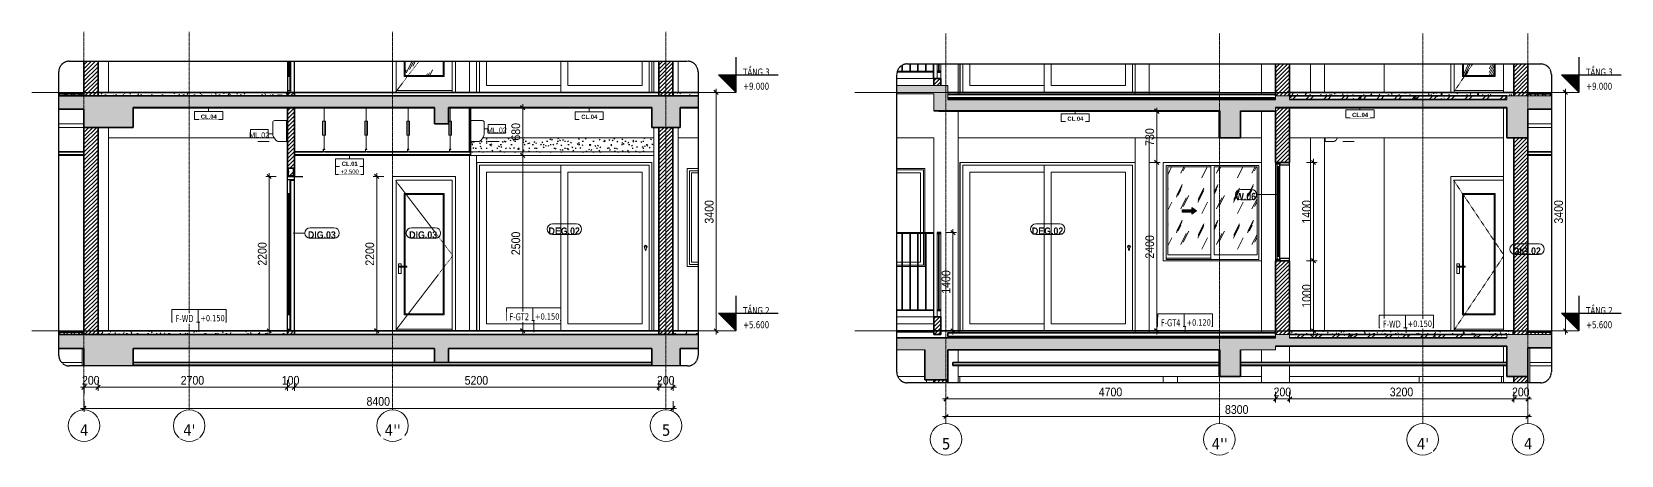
# Model space of a CAD drawing. Header units: millimetres. Extents: x 41758 to 237109, y 3795 to 78637.
# Drawn here: x 111258 to 133926, y 3827 to 9864 of the extents above; entities that cross this region are included whole.
import ezdxf

# ---------------------------------------------------------------- set-up
doc = ezdxf.new("R2010")
doc.units = ezdxf.units.MM
for name, pattern in [('Centre', [31.75, 6.35, -4.7625, 15.875, -4.7625]), ('Dash', [6, 3, -3]), ('Grid Line', [22.225, 12.7, -3.175, 3.175, -3.175]), ('Hidden', [7.14375, 4.7625, -2.38125]), ('IMPORT-CENTER _2_', [40.64, 25.4, -5.08, 5.08, -5.08])]:
    doc.linetypes.add(name, pattern=pattern)
for name, color, linetype, lineweight in [('0-5', 130, 'Continuous', 5), ('A-ANNO-DIMS', 211, 'Continuous', 9), ('A-ANNO-DIMS-50', 211, 'Continuous', 9), ('A-CLNG', 13, 'Continuous', 18), ('A-CLNG-1', 250, 'Continuous', 35), ('A-CLNG-2', 7, 'Continuous', 18), ('A-CLNG-FNSH-1', 7, 'Continuous', 18), ('A-CLNG-IDEN', 151, 'Continuous', 9), ('A-CLNG-PATT-1', 7, 'Continuous', 18), ('A-CLNG-PATT-2', 151, 'Continuous', 25), ('A-CLNG-PATT-3', 13, 'Continuous', 18), ('A-DETL-GENF', 92, 'Continuous', 18), ('A-DETL-GENF-4', 9, 'Continuous', 18), ('A-DETL-GENF-5', 92, 'Hidden', 25), ('A-DETL-GENF-HDLN-1', 7, 'Dash', 18), ('A-DETL-GENF-HDLN-2', 1, 'Continuous', 18), ('A-DETL-MEDM', 33, 'Continuous', 35), ('A-DETL-THIN', 151, 'Continuous', 18), ('A-DOOR', 31, 'Continuous', 18), ('A-DOOR-1', 7, 'Continuous', 18), ('A-DOOR-3', 10, 'Continuous', 25), ('A-DOOR-FRAM-1', 31, 'Continuous', 18), ('A-DOOR-GLAZ-1', 31, 'Continuous', 18), ('A-DOOR-IDEN', 31, 'Continuous', 9), ('A-FLOR-2', 7, 'Continuous', 18), ('A-FLOR-FNSH-1', 250, 'Continuous', 35), ('A-FLOR-HRAL', 11, 'Continuous', 18), ('A-FLOR-HRAL-3', 11, 'Continuous', 25), ('A-FLOR-HRAL-4', 7, 'Continuous', 18), ('A-FLOR-IDEN', 11, 'Continuous', 9), ('A-FLOR-LEVL', 51, 'Continuous', 9), ('A-FLOR-LEVL-1', 51, 'Continuous', 25), ('A-FLOR-LEVL-2', 51, 'Centre', 9), ('A-FLOR-PATT-1', 253, 'Continuous', 18), ('A-FLOR-PATT-3', 8, 'Continuous', 18), ('A-FLOR-PATT-4', 67, 'Continuous', 18), ('A-GLAZ', 151, 'Continuous', 18), ('A-GLAZ-1', 151, 'Continuous', 25), ('A-GLAZ-2', 7, 'Continuous', 18), ('A-GLAZ-IDEN', 152, 'Continuous', 9), ('A-WALL', 113, 'Continuous', 18), ('A-WALL-2', 250, 'Continuous', 35), ('A-WALL-3', 7, 'Continuous', 18), ('A-WALL-PATT-1', 9, 'Continuous', 18), ('A-WALL-PATT-2', 111, 'Continuous', 18), ('G-IMPT', 8, 'Continuous', 18), ('G-IMPT-3', 8, 'IMPORT-CENTER _2_', 18), ('M-EQPM', 50, 'Continuous', 18), ('M-EQPM-1', 7, 'Continuous', 18), ('M-EQPM-2', 50, 'Continuous', 25), ('M-EQPM-IDEN', 50, 'Continuous', 9), ('S-BEAM-1', 90, 'Continuous', 50), ('S-BEAM-2', 7, 'Continuous', 18), ('S-BEAM-3', 191, 'Continuous', 5), ('S-COLS', 52, 'Continuous', 18), ('S-COLS-6', 7, 'Continuous', 18), ('S-GRID-1', 1, 'Grid Line', 9), ('S-GRID-IDEN', 1, 'Continuous', 9)]:
    doc.layers.add(name, color=color, linetype=linetype, lineweight=lineweight)
doc.styles.add('Arial_1', font='arial.ttf', dxfattribs={"width": 0.9, "height": 75})
doc.styles.add('Arial_2', font='arial.ttf', dxfattribs={"height": 60})
doc.styles.add('Arial_B_1', font='arialbd.ttf', dxfattribs={"width": 0.9, "height": 100})
doc.styles.add('Arial_B_2', font='arialbd.ttf', dxfattribs={"width": 0.85, "height": 105})
doc.styles.add('Arial_B_3', font='arialbd.ttf', dxfattribs={"height": 60})
doc.styles.add('Tahoma', font='tahoma.ttf', dxfattribs={"width": 0.8, "height": 100})
doc.styles.add('Tahoma_1', font='tahoma.ttf', dxfattribs={"width": 0.8, "height": 90})
doc.styles.add('Tahoma_B', font='tahomabd.ttf', dxfattribs={"height": 162.5})
doc.styles.add('Tahoma_B_1', font='tahomabd.ttf', dxfattribs={"width": 0.85, "height": 100})
doc.styles.add('UTM Avo', font='', dxfattribs={"width": 0.9, "height": 125})
doc.styles.get('UTM Avo').set_extended_font_data('UTM Avo')
doc.dimstyles.new('1_Dim_chi_tiet_2_5', dxfattribs={"dimscale": 304.8, "dimtxt": 124.912619, "dimasz": 0.19685, "dimexe": 0.164042, "dimexo": 0.0625, "dimgap": 0.016404, "dimtad": 1, "dimdec": 0, "dimrnd": 5, "dimzin": 0, "dimdsep": 46, "dimtxsty": 'UTM Avo', "dimblk1": 'OBLIQUE', "dimblk2": 'OBLIQUE', "dimsah": 1, "dimcen": 0.09, "dimdle": 0.164042, "dimazin": 0, "dimtfac": 1, "dimtdec": 4, "dimtix": 1, "dimtmove": 0, "dimatfit": 3, "dimfxl": 0.328084, "dimfxlon": 1, "dimtvp": 1, "dimtolj": 1, "dimtzin": 0, "dimarcsym": 2})
pattern_1 = [(50, (49918.1, 15875), (364.368, -31.878), [38.1, -419.1]), (355, (49918.1, 15875), (-70.486, 382.113), [30.48, -335.28]), (100.451, (49948.46, 15872.34), (293.885, 350.233), [32.38, -356.18]), (46.184, (49918.1, 15976.6), (542.158, -84.086), [57.15, -628.65]), (96.636, (49963.3, 15969.6), (474.805, 494.855), [48.57, -534.27]), (351.184, (49918.1, 15976.6), (474.81, 494.85), [45.72, -502.92]), (21, (49968.9, 15951.2), (303.228, -204.53), [38.1, -419.1]), (326, (49968.9, 15951.2), (123.604, 368.376), [30.48, -335.28]), (71.451, (49994.17, 15934.16), (426.834, 163.843), [32.38, -356.18]), (37.5, (49918.1, 15875), (6.1766, 169.1102), [3.353, -327.863, 3.353, -337.007, -336.55]), (37.5, (49918.1, 15875), (6.1766, 169.1102), [-671.576, 3.353, -333.197]), (7.5, (49918.1, 15875), (133.639, 200.3615), [3.353, -190.703, 3.353, -320.243, -128.27]), (7.5, (49918.1, 15875), (133.639, 200.3615), [-517.652, 3.353, -124.917]), (327.5, (49804.81, 15875), (271.1818, -11.4584), [3.353, -123.647, 3.353, -392.887, -525.78]), (327.5, (49804.81, 15875), (271.1818, -11.4584), [-523.24, 3.353, -522.427]), (317.5, (49754.01, 15875), (296.2585, 50.853), [3.353, -161.747, 3.353, -259.791, -373.38]), (317.5, (49754.01, 15875), (296.2585, 50.853), [-428.244, 3.353, -370.027]), (45, (49918.1, 15875), (-125.7236, 125.7236), []), (45, (49918.1, 16065.5), (-125.7236, 125.7236), [])]
pattern_2 = [(45, (49918.096, 15875), (-28.28427, 28.28427), [])]
pattern_3 = [(0, (49918.096, 15875), (203.2, 50.8), [16.764, -135.636, 16.764, -135.636, -812.8]), (0, (49918.096, 15875), (203.2, 50.8), [-304.8, 16.764, -288.036, 16.764, -135.636, -355.6]), (0, (49918.096, 15875), (203.2, 50.8), [-762, 16.764, -84.836, 16.764, -237.236]), (120, (49994.296, 15900.4), (-145.5941, 150.57636), [16.764, -135.636, 16.764, -135.636, -812.8]), (120, (49994.296, 15900.4), (-145.5941, 150.57636), [-304.8, 16.764, -288.036, 16.764, -135.636, -355.6]), (120, (49994.296, 15900.4), (-145.5941, 150.57636), [-762, 16.764, -84.836, 16.764, -237.236]), (240, (50019.696, 16002), (-57.6059, -201.37636), [16.764, -135.636, 16.764, -135.636, -812.8]), (240, (50019.696, 16002), (-57.6059, -201.37636), [-304.8, 16.764, -288.036, 16.764, -135.636, -355.6]), (240, (50019.696, 16002), (-57.6059, -201.37636), [-762, 16.764, -84.836, 16.764, -237.236])]
pattern_4 = [(63.435, (49981.6, 15906.75), (-255.583, 766.747), [317.5, -190.5, 317.5, -190.5, -403.903]), (63.435, (49981.6, 15906.75), (-255.583, 766.747), [-1016, 127, -276.9]), (63.435, (49965.7, 15922.6), (-255.583, 766.747), [254, -317.5, 190.5, -190.5, -467.403]), (63.435, (49965.7, 15922.6), (-255.583, 766.747), [-952.5, 222.25, -245.15]), (63.435, (49965.7, 15970.25), (-255.583, 766.747), [190.5, -381, 127, -190.5, -530.903]), (63.435, (49965.7, 15970.25), (-255.583, 766.747), [-889, 285.75, -245.15]), (63.435, (50013.35, 15922.6), (-255.583, 766.747), [190.5, -381, 158.75, -689.653]), (63.435, (50060.97, 15970.25), (-255.583, 766.747), [95.25, -476.25, 63.5, -784.903]), (63.435, (49981.6, 16049.6), (-255.583, 766.747), [63.5, -476.25, 63.5, -254, -562.653]), (63.435, (49981.6, 16049.6), (-255.583, 766.747), [-857.25, 158.75, -403.9]), (63.435, (50267.35, 16002), (-255.583, 766.747), [317.5, -476.25, 381, -251.503]), (63.435, (50267.35, 15954.4), (-255.583, 766.747), [444.5, -317.5, 476.25, -188.003]), (63.435, (50299.1, 15970.25), (-255.583, 766.747), [508, -254, 381, -276.903]), (63.435, (50346.7, 16017.9), (-255.583, 766.747), [317.5, -444.5, 254, -403.903]), (63.435, (50299.1, 16113.1), (-255.583, 766.747), [158.75, -635, 190.5, -435.653]), (63.435, (50394.35, 16065.5), (-255.583, 766.747), [127, -635, 127, -530.903])]
pattern_5 = [(45, (117468.22, 15875), (-28.28427, 28.28427), [])]
pattern_6 = [(45, (117468.22, 15875), (-53.033, 53.033), []), (135, (117468.22, 15875), (-53.033, -53.033), [])]
pattern_7 = [(0, (117468.22, 15875), (406.4, 101.6), [16.764, -288.036, 16.764, -288.036, -1625.6]), (0, (117468.22, 15875), (406.4, 101.6), [-609.6, 16.764, -592.836, 16.764, -288.036, -711.2]), (0, (117468.22, 15875), (406.4, 101.6), [-1524, 16.764, -186.436, 16.764, -491.236]), (120, (117620.62, 15925.8), (-291.1882, 301.1527), [16.764, -288.036, 16.764, -288.036, -1625.6]), (120, (117620.62, 15925.8), (-291.1882, 301.1527), [-609.6, 16.764, -592.836, 16.764, -288.036, -711.2]), (120, (117620.62, 15925.8), (-291.1882, 301.1527), [-1524, 16.764, -186.436, 16.764, -491.236]), (240, (117671.42, 16129), (-115.2118, -402.7527), [16.764, -288.036, 16.764, -288.036, -1625.6]), (240, (117671.42, 16129), (-115.2118, -402.7527), [-609.6, 16.764, -592.836, 16.764, -288.036, -711.2]), (240, (117671.42, 16129), (-115.2118, -402.7527), [-1524, 16.764, -186.436, 16.764, -491.236])]
pattern_8 = [(50, (117468.22, 15875), (364.368, -31.878), [38.1, -419.1]), (355, (117468.22, 15875), (-70.486, 382.113), [30.48, -335.28]), (100.451, (117498.6, 15872.34), (293.885, 350.233), [32.38, -356.18]), (46.184, (117468.2, 15976.6), (542.158, -84.086), [57.15, -628.65]), (96.636, (117513.4, 15969.6), (474.805, 494.855), [48.57, -534.27]), (351.184, (117468.2, 15976.6), (474.81, 494.85), [45.72, -502.92]), (21, (117519.02, 15951.2), (303.2285, -204.5305), [38.1, -419.1]), (326, (117519.02, 15951.2), (123.604, 368.376), [30.48, -335.28]), (71.451, (117544.3, 15934.16), (426.834, 163.843), [32.38, -356.18]), (37.5, (117468.22, 15875), (6.1766, 169.1102), [3.353, -327.863, 3.353, -337.007, -336.55]), (37.5, (117468.22, 15875), (6.1766, 169.1102), [-671.576, 3.353, -333.197]), (7.5, (117468.22, 15875), (133.639, 200.3615), [3.353, -190.703, 3.353, -320.243, -128.27]), (7.5, (117468.22, 15875), (133.639, 200.3615), [-517.652, 3.353, -124.917]), (327.5, (117354.94, 15875), (271.1818, -11.4584), [3.353, -123.647, 3.353, -392.887, -525.78]), (327.5, (117354.94, 15875), (271.1818, -11.4584), [-523.24, 3.353, -522.427]), (317.5, (117304.14, 15875), (296.2585, 50.853), [3.353, -161.747, 3.353, -259.791, -373.38]), (317.5, (117304.14, 15875), (296.2585, 50.853), [-428.244, 3.353, -370.027]), (45, (117468.22, 15875), (-125.7236, 125.7236), []), (45, (117468.22, 16065.5), (-125.7236, 125.7236), [])]
pattern_9 = [(50, (-47403.86, 15875), (364.368, -31.878), [38.1, -419.1]), (355, (-47403.86, 15875), (-70.486, 382.113), [30.48, -335.28]), (100.451, (-47373.5, 15872.34), (293.885, 350.233), [32.38, -356.18]), (46.184, (-47403.86, 15976.6), (542.158, -84.086), [57.15, -628.65]), (96.636, (-47358.7, 15969.6), (474.805, 494.855), [48.57, -534.27]), (351.184, (-47403.86, 15976.6), (474.81, 494.85), [45.72, -502.92]), (21, (-47353.06, 15951.2), (303.2285, -204.5305), [38.1, -419.1]), (326, (-47353.06, 15951.2), (123.604, 368.376), [30.48, -335.28]), (71.451, (-47327.8, 15934.16), (426.834, 163.843), [32.38, -356.18]), (37.5, (-47403.86, 15875), (6.1766, 169.1102), [3.353, -327.863, 3.353, -337.007, -336.55]), (37.5, (-47403.86, 15875), (6.1766, 169.1102), [-671.576, 3.353, -333.197]), (7.5, (-47403.86, 15875), (133.639, 200.3615), [3.353, -190.703, 3.353, -320.243, -128.27]), (7.5, (-47403.86, 15875), (133.639, 200.3615), [-517.652, 3.353, -124.917]), (327.5, (-47517.14, 15875), (271.1818, -11.4584), [3.353, -123.647, 3.353, -392.887, -525.78]), (327.5, (-47517.14, 15875), (271.1818, -11.4584), [-523.24, 3.353, -522.427]), (317.5, (-47567.94, 15875), (296.2585, 50.853), [3.353, -161.747, 3.353, -259.791, -373.38]), (317.5, (-47567.94, 15875), (296.2585, 50.853), [-428.244, 3.353, -370.027]), (45, (-47403.86, 15875), (-125.7236, 125.7236), []), (45, (-47403.86, 16065.5), (-125.7236, 125.7236), [])]
pattern_10 = [(0, (-47403.857, 15875), (203.2, 50.8), [16.764, -135.636, 16.764, -135.636, -812.8]), (0, (-47403.857, 15875), (203.2, 50.8), [-304.8, 16.764, -288.036, 16.764, -135.636, -355.6]), (0, (-47403.857, 15875), (203.2, 50.8), [-762, 16.764, -84.836, 16.764, -237.236]), (120, (-47327.657, 15900.4), (-145.5941, 150.57636), [16.764, -135.636, 16.764, -135.636, -812.8]), (120, (-47327.657, 15900.4), (-145.5941, 150.57636), [-304.8, 16.764, -288.036, 16.764, -135.636, -355.6]), (120, (-47327.657, 15900.4), (-145.5941, 150.57636), [-762, 16.764, -84.836, 16.764, -237.236]), (240, (-47302.257, 16002), (-57.6059, -201.37636), [16.764, -135.636, 16.764, -135.636, -812.8]), (240, (-47302.257, 16002), (-57.6059, -201.37636), [-304.8, 16.764, -288.036, 16.764, -135.636, -355.6]), (240, (-47302.257, 16002), (-57.6059, -201.37636), [-762, 16.764, -84.836, 16.764, -237.236])]
pattern_11 = [(63.435, (-47340.36, 15906.75), (-255.583, 766.747), [317.5, -190.5, 317.5, -190.5, -403.903]), (63.435, (-47340.36, 15906.75), (-255.583, 766.747), [-1016, 127, -276.9]), (63.435, (-47356.23, 15922.6), (-255.583, 766.747), [254, -317.5, 190.5, -190.5, -467.403]), (63.435, (-47356.23, 15922.6), (-255.583, 766.747), [-952.5, 222.25, -245.15]), (63.435, (-47356.23, 15970.25), (-255.583, 766.747), [190.5, -381, 127, -190.5, -530.903]), (63.435, (-47356.23, 15970.25), (-255.583, 766.747), [-889, 285.75, -245.15]), (63.435, (-47308.6, 15922.6), (-255.583, 766.747), [190.5, -381, 158.75, -689.653]), (63.435, (-47261, 15970.25), (-255.583, 766.747), [95.25, -476.25, 63.5, -784.903]), (63.435, (-47340.36, 16049.6), (-255.583, 766.747), [63.5, -476.25, 63.5, -254, -562.653]), (63.435, (-47340.36, 16049.6), (-255.583, 766.747), [-857.25, 158.75, -403.9]), (63.435, (-47054.6, 16002), (-255.583, 766.747), [317.5, -476.25, 381, -251.503]), (63.435, (-47054.6, 15954.4), (-255.583, 766.747), [444.5, -317.5, 476.25, -188.003]), (63.435, (-47022.86, 15970.25), (-255.583, 766.747), [508, -254, 381, -276.903]), (63.435, (-46975.23, 16017.9), (-255.583, 766.747), [317.5, -444.5, 254, -403.903]), (63.435, (-47022.86, 16113.1), (-255.583, 766.747), [158.75, -635, 190.5, -435.653]), (63.435, (-46927.6, 16065.5), (-255.583, 766.747), [127, -635, 127, -530.903])]
pattern_12 = [(45, (129644.69, 15875), (-28.28427, 28.28427), [])]
pattern_13 = [(45, (129644.69, 15875), (-53.033, 53.033), []), (135, (129644.69, 15875), (-53.033, -53.033), [])]
pattern_14 = [(63.435, (-46807.1, 15909.78), (-0.0009, 508), [177.488, -958.435]), (63.435, (-47315.1, 15909.78), (-0.0009, 508), [177.488, -958.435]), (63.435, (-46563.92, 16007.92), (-0.0009, 508), [177.488, -958.435]), (63.435, (-47071.92, 16007.92), (-0.0009, 508), [177.488, -958.435]), (63.435, (-46600.73, 15973.28), (-0.0009, 508), [177.488, -958.435]), (63.435, (-47108.73, 15973.28), (-0.0009, 508), [177.488, -958.435]), (63.435, (-46638.25, 16171.7), (-0.0009, 508), [86.267, -1049.655]), (63.435, (-47146.25, 16171.7), (-0.0009, 508), [86.267, -1049.655]), (63.435, (-46662.78, 16140.98), (-0.0009, 508), [177.488, -958.435]), (63.435, (-47170.78, 16140.98), (-0.0009, 508), [177.488, -958.435]), (63.435, (-46658.45, 16163.03), (-0.0009, 508), [177.488, -958.435]), (63.435, (-47166.45, 16163.03), (-0.0009, 508), [177.488, -958.435]), (63.435, (-46863.4, 16066.31), (-0.0009, 508), [177.488, -958.435]), (63.435, (-47371.4, 16066.31), (-0.0009, 508), [177.488, -958.435]), (63.435, (-46859.08, 16092.3), (-0.0009, 508), [177.488, -958.435]), (63.435, (-47367.08, 16092.3), (-0.0009, 508), [177.488, -958.435]), (63.435, (-46857.9, 16111.03), (-0.0009, 508), [177.488, -958.435]), (63.435, (-47365.9, 16111.03), (-0.0009, 508), [177.488, -958.435])]
pattern_15 = [(0, (129644.69, 15875), (406.4, 101.6), [16.764, -288.036, 16.764, -288.036, -1625.6]), (0, (129644.69, 15875), (406.4, 101.6), [-609.6, 16.764, -592.836, 16.764, -288.036, -711.2]), (0, (129644.69, 15875), (406.4, 101.6), [-1524, 16.764, -186.436, 16.764, -491.236]), (120, (129797.09, 15925.8), (-291.1882, 301.1527), [16.764, -288.036, 16.764, -288.036, -1625.6]), (120, (129797.09, 15925.8), (-291.1882, 301.1527), [-609.6, 16.764, -592.836, 16.764, -288.036, -711.2]), (120, (129797.09, 15925.8), (-291.1882, 301.1527), [-1524, 16.764, -186.436, 16.764, -491.236]), (240, (129847.89, 16129), (-115.2118, -402.7527), [16.764, -288.036, 16.764, -288.036, -1625.6]), (240, (129847.89, 16129), (-115.2118, -402.7527), [-609.6, 16.764, -592.836, 16.764, -288.036, -711.2]), (240, (129847.89, 16129), (-115.2118, -402.7527), [-1524, 16.764, -186.436, 16.764, -491.236])]
pattern_16 = [(50, (129644.7, 15875), (364.368, -31.878), [38.1, -419.1]), (355, (129644.7, 15875), (-70.486, 382.113), [30.48, -335.28]), (100.451, (129675.05, 15872.34), (293.885, 350.233), [32.38, -356.18]), (46.184, (129644.7, 15976.6), (542.158, -84.086), [57.15, -628.65]), (96.636, (129689.87, 15969.6), (474.805, 494.855), [48.57, -534.27]), (351.184, (129644.7, 15976.6), (474.81, 494.85), [45.72, -502.92]), (21, (129695.5, 15951.2), (303.2285, -204.5305), [38.1, -419.1]), (326, (129695.5, 15951.2), (123.604, 368.376), [30.48, -335.28]), (71.451, (129720.76, 15934.16), (426.834, 163.843), [32.38, -356.18]), (37.5, (129644.69, 15875), (6.1766, 169.1102), [3.353, -327.863, 3.353, -337.007, -336.55]), (37.5, (129644.69, 15875), (6.1766, 169.1102), [-671.576, 3.353, -333.197]), (7.5, (129644.69, 15875), (133.639, 200.3615), [3.353, -190.703, 3.353, -320.243, -128.27]), (7.5, (129644.69, 15875), (133.639, 200.3615), [-517.652, 3.353, -124.917]), (327.5, (129531.4, 15875), (271.1818, -11.4584), [3.353, -123.647, 3.353, -392.887, -525.78]), (327.5, (129531.4, 15875), (271.1818, -11.4584), [-523.24, 3.353, -522.427]), (317.5, (129480.6, 15875), (296.2585, 50.853), [3.353, -161.747, 3.353, -259.791, -373.38]), (317.5, (129480.6, 15875), (296.2585, 50.853), [-428.244, 3.353, -370.027]), (45, (129644.69, 15875), (-125.7236, 125.7236), []), (45, (129644.69, 16065.5), (-125.7236, 125.7236), [])]

msp = doc.modelspace()

# ---------------------------------------------------------------- texts
at = {"layer": 'A-DOOR-IDEN', "char_height": 100, "attachment_point": 5, "line_spacing_factor": 0.936439, "style": 'Arial_B_1'}
for s, insert, width in [('\\pt2.25,4.5,6.75,9,11.25,13.5,15.75,18,20.25,22.5,24.75,27,29.25,31.5,33.75,36,38.25,40.5,42.75,45,47.25,49.5,51.75,54,56.25,58.5,60.75,63,65.25,67.5,69.75,72;DEG.02', (118851.7, 7023.3), 458.55), ('\\pt2.25,4.5,6.75,9,11.25,13.5,15.75,18,20.25,22.5,24.75,27,29.25,31.5,33.75,36,38.25,40.5,42.75,45,47.25,49.5,51.75,54,56.25,58.5,60.75,63,65.25,67.5,69.75,72;DEG.02', (125745, 7023.3), 458.55), ('\\pt2.25,4.5,6.75,9,11.25,13.5,15.75,18,20.25,22.5,24.75,27,29.25,31.5,33.75,36,38.25,40.5,42.75,45,47.25,49.5,51.75,54,56.25,58.5,60.75,63,65.25,67.5,69.75,72;DIG.03', (115395.4, 6968.2), 407.7), ('\\pt2.25,4.5,6.75,9,11.25,13.5,15.75,18,20.25,22.5,24.75,27,29.25,31.5,33.75,36,38.25,40.5,42.75,45,47.25,49.5,51.75,54,56.25,58.5,60.75,63,65.25,67.5,69.75,72;DIG.03', (116840.2, 6968.2), 407.7), ('\\pt2.25,4.5,6.75,9,11.25,13.5,15.75,18,20.25,22.5,24.75,27,29.25,31.5,33.75,36,38.25,40.5,42.75,45,47.25,49.5,51.75,54,56.25,58.5,60.75,63,65.25,67.5,69.75,72;DIG.02', (132580.9, 6738.3), 407.7)]:
    msp.add_mtext(s, dxfattribs=dict(at, insert=insert, width=width))
at = {"layer": 'A-FLOR-LEVL', "char_height": 100, "line_spacing_factor": 0.996129, "style": 'Tahoma_B_1'}
for s, insert, width, attachment_point in [('\\pt510,1020,1530,2040,2550,3060,3570,4080,4590,5100,5610,6120,6630,7140,7650,8160,8670,9180,9690,10200,10710,11220,11730,12240,12750,13260,13770,14280,14790,15300,15810,16320;TẦNG 3', (121403.3, 9237.2), 452.625, 7), ('\\pt510,1020,1530,2040,2550,3060,3570,4080,4590,5100,5610,6120,6630,7140,7650,8160,8670,9180,9690,10200,10710,11220,11730,12240,12750,13260,13770,14280,14790,15300,15810,16320;TẦNG 3', (133426, 9237.2), 452.625, 7), ('\\pt212.5,425,637.5,850,1062.5,1275,1487.5,1700,1912.5,2125,2337.5,2550,2762.5,2975,3187.5,3400,3612.5,3825,4037.5,4250,4462.5,4675,4887.5,5100,5312.5,5525,5737.5,5950,6162.5,6375,6587.5,6800;+9.000', (121403.3, 9137.5), 441.575, 1), ('\\pt212.5,425,637.5,850,1062.5,1275,1487.5,1700,1912.5,2125,2337.5,2550,2762.5,2975,3187.5,3400,3612.5,3825,4037.5,4250,4462.5,4675,4887.5,5100,5312.5,5525,5737.5,5950,6162.5,6375,6587.5,6800;+9.000', (133426, 9137.5), 441.575, 1), ('\\pt510,1020,1530,2040,2550,3060,3570,4080,4590,5100,5610,6120,6630,7140,7650,8160,8670,9180,9690,10200,10710,11220,11730,12240,12750,13260,13770,14280,14790,15300,15810,16320;TẦNG 2', (121403.3, 5837.2), 452.625, 7), ('\\pt510,1020,1530,2040,2550,3060,3570,4080,4590,5100,5610,6120,6630,7140,7650,8160,8670,9180,9690,10200,10710,11220,11730,12240,12750,13260,13770,14280,14790,15300,15810,16320;TẦNG 2', (133426, 5837.2), 452.625, 7), ('\\pt212.5,425,637.5,850,1062.5,1275,1487.5,1700,1912.5,2125,2337.5,2550,2762.5,2975,3187.5,3400,3612.5,3825,4037.5,4250,4462.5,4675,4887.5,5100,5312.5,5525,5737.5,5950,6162.5,6375,6587.5,6800;+5.600', (121403.3, 5737.5), 441.575, 1), ('\\pt212.5,425,637.5,850,1062.5,1275,1487.5,1700,1912.5,2125,2337.5,2550,2762.5,2975,3187.5,3400,3612.5,3825,4037.5,4250,4462.5,4675,4887.5,5100,5312.5,5525,5737.5,5950,6162.5,6375,6587.5,6800;+5.600', (133426, 5737.5), 441.575, 1)]:
    msp.add_mtext(s, dxfattribs=dict(at, insert=insert, width=width, attachment_point=attachment_point))
at = {"layer": 'A-GLAZ-IDEN', "insert": (128572.4, 7514.2), "char_height": 105, "width": 300.9, "attachment_point": 5, "line_spacing_factor": 0.936439, "style": 'Arial_B_2'}
msp.add_mtext('\\pt2.1252,4.2504,6.37455,8.49975,10.62495,12.75015,14.87535,16.9995,19.1247,21.2499,23.3751,25.5003,27.6255,29.74965,31.87485,34.00005,36.12525,38.25045,40.3746,42.4998,44.625,46.7502,48.8754,50.99955,53.12475,55.24995,57.37515,59.50035,61.6245,63.7497,65.8749,68.0001;W.06', dxfattribs=at)
at = {"layer": 'M-EQPM-IDEN', "char_height": 75, "width": 270.9, "attachment_point": 5, "line_spacing_factor": 0.936439, "style": 'Arial_1'}
for insert in [(114501.5, 8390.7), (117890.2, 8460)]:
    msp.add_mtext('\\pt22.5,45,67.5,90,112.5,135,157.5,180,202.5,225,247.5,270,292.5,315,337.5,360,382.5,405,427.5,450,472.5,495,517.5,540,562.5,585,607.5,630,652.5,675,697.5,720;ML.02', dxfattribs=dict(at, insert=insert))

# ---------------------------------------------------------------- blocks, each defined once
blk = doc.blocks.new('NCV_TKTC_KET CAU_rvt-6-TKCS_CĂN HỘ LOẠI 6 - MẶT CẮT 5')
at = {"layer": 'A-FLOR-PATT-1'}
h = blk.add_hatch(dxfattribs=at)
h.set_pattern_fill('FP_26', color=256, style=0, pattern_type=2)
h.set_pattern_definition(pattern_1)
h.paths.add_polyline_path([(49453, 8780), (49453, 8785), (45153, 8785), (45153, 8780), (49336, 8780)])
h.paths.add_polyline_path([(53211, 8780), (53211, 8785), (52953, 8785), (52953, 8780), (52988, 8780)])
h.paths.add_polyline_path([(49898, 8780), (52553, 8780), (52553, 8785), (49653, 8785), (49653, 8780)])
h = blk.add_hatch(dxfattribs=at)
h.set_pattern_fill('FP_26', color=256, style=0, pattern_type=2)
h.set_pattern_definition(pattern_1)
h.paths.add_polyline_path([(49453, 8780), (49453, 8785), (45153, 8785), (45153, 8780), (49336, 8780)])
h.paths.add_polyline_path([(53211, 8780), (53211, 8785), (52953, 8785), (52953, 8780), (52988, 8780)])
h.paths.add_polyline_path([(49898, 8780), (52553, 8780), (52553, 8785), (49653, 8785), (49653, 8780)])
at = {"layer": 'A-FLOR-FNSH-1'}
for p, q in [((45153, 8780), (49453, 8780)), ((49653, 8780), (52553, 8780)), ((52953, 8780), (53211, 8780))]:
    blk.add_line(p, q, dxfattribs=at)
at = {"layer": 'S-BEAM-2'}
for p, q in [((44093, 8550), (44453, 8550)), ((44093, 8500), (44453, 8500)), ((44803, 8350), (47168, 8350)), ((47343, 8350), (47353, 8350)), ((50138, 8350), (52578, 8350)), ((52928, 8350), (53211, 8350)), ((44132, 5150), (44428, 5150))]:
    blk.add_line(p, q, dxfattribs=at)
at = {"layer": 'S-COLS-6'}
for p, q in [((44803, 9000), (44803, 9443)), ((52578, 9000), (52578, 9443)), ((52928, 9000), (52928, 9443)), ((44803, 5600), (44803, 8500)), ((52578, 5600), (52578, 8500)), ((52928, 5600), (52928, 8500)), ((44428, 5100), (44428, 5350)), ((52553, 5150), (52553, 5350))]:
    blk.add_line(p, q, dxfattribs=at)
blk = doc.blocks.new('DOOR_CW_01 CANH MO-PANEL KINH - DIW_01-900x2200-CỬA GỖ VÂN LAMINATE-553393-TKCS_CĂN HỘ LOẠI 6 - MẶT CẮT 5')
at = {"layer": 'A-DOOR-1'}
for p, q in [((47352.564287, 7760), (47352.564287, 5600)), ((47402.564287, 7750), (47402.564287, 5600)), ((47452.564287, 7750), (47452.564287, 5600))]:
    blk.add_line(p, q, dxfattribs=at)
at = {"layer": 'A-DOOR-3'}
for p, q in [((47352.564287, 7800), (47352.564287, 5600)), ((47352.564287, 7800), (47572.564287, 7800)), ((47352.564287, 7800), (47352.564287, 5600)), ((47452.564287, 7800), (47352.564287, 7800)), ((47352.564287, 7800), (47352.564287, 7760)), ((47352.564287, 7760), (47452.564287, 7760)), ((47352.564287, 7760), (47392.564287, 7760)), ((47352.564287, 7760), (47402.564287, 7760)), ((47392.564287, 5626), (47392.564287, 7760)), ((47402.564287, 7760), (47402.564287, 7750)), ((47402.564287, 7750), (47452.564287, 7750)), ((47452.564287, 5600), (47452.564287, 7800)), ((47452.564287, 5600), (47452.564287, 7800)), ((47452.564287, 7750), (47452.564287, 7800)), ((47352.564287, 7558), (47392.564287, 7558)), ((47362.564287, 5826), (47362.564287, 7558)), ((47372.564287, 5826), (47372.564287, 7558)), ((47382.564287, 5826), (47382.564287, 7558)), ((47392.564287, 5826), (47352.564287, 5826)), ((47352.564287, 5626), (47392.564287, 5626))]:
    blk.add_line(p, q, dxfattribs=at)
blk = doc.blocks.new('DOOR_CW_01 CANH MO-PANEL KINH - DIW_01-900x2200-CỬA GỖ VÂN LAMINATE-553375-TKCS_CĂN HỘ LOẠI 6 - MẶT CẮT 5')
at = {"layer": 'A-DETL-GENF-HDLN-1'}
for p, q in [((49713, 6673), (48893, 7747)), ((48893, 5600), (49713, 6673))]:
    blk.add_line(p, q, dxfattribs=at)
at = {"layer": 'A-DOOR-1'}
for p, q in [((49753, 7800), (48853, 7800)), ((48853, 7800), (48853, 5600)), ((48903, 5600), (48903, 7750)), ((48903, 7750), (49703, 7750)), ((49703, 7750), (49703, 5600)), ((49753, 5600), (49753, 7800)), ((49018, 6524), (49018, 7558)), ((49018, 7558), (49588, 7558)), ((49573, 7543), (49033, 7543)), ((49033, 7543), (49033, 6524)), ((49573, 5841), (49573, 7543)), ((49588, 7558), (49588, 5826)), ((48977, 6556), (48938, 6556)), ((48938, 6556), (48938, 6416)), ((48938, 6416), (48977, 6416)), ((49033, 6524), (48958, 6524)), ((49033, 6507), (48958, 6507)), ((48977, 6524), (48977, 6556)), ((48977, 6416), (48977, 6507)), ((49018, 5826), (49018, 6507)), ((49033, 6524), (49058, 6524)), ((49058, 6507), (49033, 6507)), ((49033, 6507), (49033, 5841)), ((49058, 6524), (49058, 6507)), ((49588, 5826), (49018, 5826)), ((49033, 5841), (49573, 5841)), ((48903, 5626), (49703, 5626))]:
    blk.add_line(p, q, dxfattribs=at)
for start, end in [(90, 180), (180, 270)]:
    blk.add_arc((48958, 6516), 8.5, start, end, dxfattribs=at)
blk = doc.blocks.new('CL_01-VÁCH DỰNG THẠCH CAO CĂN HỘ LOẠI 5A1 - CL_01-VÁCH DỰNG THẠCH CAO CĂN HỘ LOẠI 5-822138-TKCS_CĂN HỘ LOẠI 6 - MẶT CẮT 5')
at = {"layer": 'A-CLNG-PATT-2'}
h = blk.add_hatch(dxfattribs=at)
h.set_pattern_fill('FP_29', color=256, style=0, pattern_type=2)
h.set_pattern_definition(pattern_3)
h.paths.add_polyline_path([(52370, 8150), (52578, 8150), (52578, 8350), (50138, 8350), (50116, 8319), (50108, 8311), (50098, 8305), (50087, 8301), (50075, 8300), (49963, 8300), (49963, 8150), (52072, 8150)])
at = {"layer": 'A-CLNG-1'}
for p, q in [((49963, 8780), (49953, 8780)), ((49953, 8780), (49953, 8150)), ((49963, 8150), (49963, 8780)), ((49953, 8150), (49963, 8150))]:
    blk.add_line(p, q, dxfattribs=at)
at = {"layer": 'A-CLNG-2'}
blk.add_line((52578, 8150), (49963, 8150), dxfattribs=at)
blk = doc.blocks.new('Air_Conditioner_on_wall_20381 - Air_Conditioner_on_wall_20381-806652-TKCS_CĂN HỘ LOẠI 6 - MẶT CẮT 5')
at = {"layer": 'M-EQPM-1'}
for p, q in [((47145, 8570), (47145, 8404)), ((47343, 8600), (47170, 8600)), ((47343, 8300), (47343, 8600)), ((46963, 8300), (46933, 8300)), ((46963, 8300), (46933, 8300)), ((47092, 8300), (46933, 8300)), ((46963, 8300), (46933, 8300)), ((46963, 8300), (46933, 8300)), ((47092, 8300), (46933, 8300)), ((46963, 8300), (46933, 8300)), ((46963, 8300), (46933, 8300)), ((47092, 8300), (46933, 8300)), ((46963, 8300), (46933, 8300)), ((46963, 8300), (46933, 8300)), ((47092, 8300), (46933, 8300)), ((47157, 8365), (47189, 8319)), ((47230, 8300), (47343, 8300))]:
    blk.add_line(p, q, dxfattribs=at)
for centre, radius, start, end in [((47178, 8568), 33.1, 103.7944, 176.2056), ((47224, 8407), 79.3, 181.9739, 211.9739), ((47230, 8354), 53.6, 220.0167, 269.9833)]:
    blk.add_arc(centre, radius, start, end, dxfattribs=at)
blk = doc.blocks.new('Air_Conditioner_on_wall_20381 - Air_Conditioner_on_wall_20381-V65-TKCS_CĂN HỘ LOẠI 6 - MẶT CẮT 5')
at = {"layer": 'M-EQPM-1'}
for p, q in [((50135, 8600), (49963, 8600)), ((50160, 8404), (50160, 8570)), ((49963, 8300), (50075, 8300)), ((50116, 8319), (50148, 8365)), ((50213, 8300), (50372, 8300)), ((50213, 8300), (50372, 8300)), ((50213, 8300), (50372, 8300)), ((50213, 8300), (50372, 8300)), ((50342, 8300), (50372, 8300)), ((50342, 8300), (50372, 8300)), ((50342, 8300), (50372, 8300)), ((50342, 8300), (50372, 8300)), ((50342, 8300), (50372, 8300)), ((50342, 8300), (50372, 8300)), ((50342, 8300), (50372, 8300)), ((50342, 8300), (50372, 8300))]:
    blk.add_line(p, q, dxfattribs=at)
for centre, radius, start, end in [((50127, 8568), 33.1, 3.7944, 76.2056), ((50081, 8407), 79.3, 328.0261, 358.0261), ((50075, 8354), 53.6, 270.0167, 319.9833)]:
    blk.add_arc(centre, radius, start, end, dxfattribs=at)
blk = doc.blocks.new('M_Fixed - 900 x 1400-901191-TKCS_CĂN HỘ LOẠI 6 - MẶT CẮT 5')
at = {"layer": 'A-GLAZ-2'}
for p, q in [((53211, 7915), (53055, 7915)), ((53055, 7915), (53055, 6515)), ((53087, 6547), (53087, 7883)), ((53087, 7883), (53211, 7883)), ((53118, 6578), (53118, 7852)), ((53118, 7852), (53211, 7852)), ((53211, 6578), (53118, 6578)), ((53055, 6515), (53211, 6515)), ((53211, 6547), (53087, 6547))]:
    blk.add_line(p, q, dxfattribs=at)
blk = doc.blocks.new('NCV_TKTC_TANG 2_rvt-6-TKCS_CĂN HỘ LOẠI 6 - MẶT CẮT 5')
at = {"layer": 'A-CLNG-PATT-1'}
h = blk.add_hatch(dxfattribs=at)
h.set_pattern_fill('FP_27', color=256, style=0, pattern_type=2)
h.set_pattern_definition([(0, (49918.1, 15875), (406.4, 101.6), [16.764, -288.036, 16.764, -288.036, -1625.6]), (0, (49918.1, 15875), (406.4, 101.6), [-609.6, 16.764, -592.836, 16.764, -288.036, -711.2]), (0, (49918.1, 15875), (406.4, 101.6), [-1524, 16.764, -186.436, 16.764, -491.236]), (120, (50070.5, 15925.8), (-291.1882, 301.1527), [16.764, -288.036, 16.764, -288.036, -1625.6]), (120, (50070.5, 15925.8), (-291.1882, 301.1527), [-609.6, 16.764, -592.836, 16.764, -288.036, -711.2]), (120, (50070.5, 15925.8), (-291.1882, 301.1527), [-1524, 16.764, -186.436, 16.764, -491.236]), (240, (50121.3, 16129), (-115.2118, -402.7527), [16.764, -288.036, 16.764, -288.036, -1625.6]), (240, (50121.3, 16129), (-115.2118, -402.7527), [-609.6, 16.764, -592.836, 16.764, -288.036, -711.2]), (240, (50121.3, 16129), (-115.2118, -402.7527), [-1524, 16.764, -186.436, 16.764, -491.236])])
h.paths.add_polyline_path([(49953, 8100), (49963, 8100), (49963, 8110), (47453, 8110), (47453, 8100), (49952, 8100)])
at = {"layer": 'A-FLOR-PATT-4'}
h = blk.add_hatch(dxfattribs=at)
h.set_pattern_fill('FP_29', color=256, style=0, pattern_type=2)
h.set_pattern_definition(pattern_3)
h.paths.add_polyline_path([(46807, 5550), (47353, 5550), (47353, 5600), (44653, 5600), (44653, 5550), (46189, 5550)])
h = blk.add_hatch(dxfattribs=at)
h.set_pattern_fill('FP_29', color=256, style=0, pattern_type=2)
h.set_pattern_definition(pattern_3)
h.paths.add_polyline_path([(53211, 5550), (53211, 5600), (52853, 5600), (52853, 5550), (52988, 5550)])
at = {"layer": 'A-WALL-PATT-1'}
h = blk.add_hatch(dxfattribs=at)
h.set_pattern_fill('FP_25', color=256, style=0, pattern_type=2)
h.set_pattern_definition(pattern_2)
h.paths.add_polyline_path([(47453, 5550), (47453, 5600), (47353, 5600), (47353, 5550), (47425, 5550)])
h.paths.add_polyline_path([(47353, 7800), (47453, 7800), (47453, 8780), (47353, 8780), (47353, 7810)])
h.paths.add_polyline_path([(47363, 7810), (47363, 7920), (47443, 7920), (47443, 7810), (47425, 7810)])
at = {"layer": 'A-CLNG-1'}
for p, q in [((45153, 8780), (47353, 8780)), ((47353, 8780), (47353, 8785)), ((49953, 8785), (49953, 8780)), ((49953, 8780), (52553, 8780)), ((52953, 8780), (53211, 8780)), ((47866, 8150), (47453, 8150)), ((47453, 8150), (47453, 8110)), ((49963, 8110), (47453, 8110)), ((48466, 8150), (47886, 8150)), ((49066, 8150), (48486, 8150)), ((49666, 8150), (49086, 8150)), ((49963, 8150), (49686, 8150)), ((49963, 8110), (49963, 8150))]:
    blk.add_line(p, q, dxfattribs=at)
at = {"layer": 'A-CLNG-2'}
for p, q in [((49963, 8150), (52578, 8150)), ((52578, 8100), (49963, 8100))]:
    blk.add_line(p, q, dxfattribs=at)
at = {"layer": 'A-CLNG-FNSH-1'}
for p, q in [((47453, 8110), (47453, 8100)), ((47453, 8100), (49963, 8100)), ((49963, 8100), (49963, 8110))]:
    blk.add_line(p, q, dxfattribs=at)
at = {"layer": 'A-FLOR-FNSH-1'}
for p, q in [((47353, 5600), (44653, 5600)), ((44653, 5600), (44653, 5550)), ((47353, 5550), (47353, 5600)), ((52653, 5600), (47453, 5600)), ((47453, 5600), (47453, 5550)), ((52653, 5550), (52653, 5600)), ((53211, 5600), (52853, 5600)), ((52853, 5600), (52853, 5550))]:
    blk.add_line(p, q, dxfattribs=at)
at = {"layer": 'A-WALL-2'}
for p, q in [((47453, 8780), (47353, 8780)), ((47353, 8780), (47353, 7800)), ((47453, 7800), (47453, 8780)), ((47353, 7800), (47453, 7800)), ((47453, 5600), (47353, 5600)), ((47353, 5600), (47353, 5550)), ((47453, 5550), (47453, 5600))]:
    blk.add_line(p, q, dxfattribs=at)
at = {"layer": 'A-WALL-3'}
for p, q in [((49953, 5600), (49953, 8100)), ((48853, 5700), (48853, 7800)), ((48853, 7800), (49753, 7800)), ((49753, 7800), (49753, 5700)), ((53055, 6515), (53055, 7915)), ((53055, 7915), (53211, 7915)), ((53211, 6515), (53055, 6515)), ((48853, 5600), (48853, 5700)), ((49753, 5700), (49753, 5600))]:
    blk.add_line(p, q, dxfattribs=at)
at = {"layer": 'A-CLNG'}
blk.add_blockref('CL_01-VÁCH DỰNG THẠCH CAO CĂN HỘ LOẠI 5A1 - CL_01-VÁCH DỰNG THẠCH CAO CĂN HỘ LOẠI 5-822138-TKCS_CĂN HỘ LOẠI 6 - MẶT CẮT 5', (0, 0), dxfattribs=at)
at = {"layer": 'A-DOOR'}
for name in ['DOOR_CW_01 CANH MO-PANEL KINH - DIW_01-900x2200-CỬA GỖ VÂN LAMINATE-553393-TKCS_CĂN HỘ LOẠI 6 - MẶT CẮT 5', 'DOOR_CW_01 CANH MO-PANEL KINH - DIW_01-900x2200-CỬA GỖ VÂN LAMINATE-553375-TKCS_CĂN HỘ LOẠI 6 - MẶT CẮT 5']:
    blk.add_blockref(name, (0, 0), dxfattribs=at)
at = {"layer": 'A-GLAZ'}
blk.add_blockref('M_Fixed - 900 x 1400-901191-TKCS_CĂN HỘ LOẠI 6 - MẶT CẮT 5', (0, 0), dxfattribs=at)
at = {"layer": 'M-EQPM'}
for name in ['Air_Conditioner_on_wall_20381 - Air_Conditioner_on_wall_20381-806652-TKCS_CĂN HỘ LOẠI 6 - MẶT CẮT 5', 'Air_Conditioner_on_wall_20381 - Air_Conditioner_on_wall_20381-V65-TKCS_CĂN HỘ LOẠI 6 - MẶT CẮT 5']:
    blk.add_blockref(name, (0, 0), dxfattribs=at)
blk = doc.blocks.new('DOOR_CW_01 CANH MO-PANEL KINH - DIW_01-900x2200-CỬA GỖ VÂN LAMINATE-V71-TKCS_CĂN HỘ LOẠI 6 - MẶT CẮT 5')
at = {"layer": 'A-DOOR-1'}
for p, q in [((47353, 9443), (47353, 9000)), ((47403, 9443), (47403, 9000)), ((47453, 9443), (47453, 9000))]:
    blk.add_line(p, q, dxfattribs=at)
at = {"layer": 'A-DOOR-3'}
for p, q in [((47353, 9443), (47353, 9000)), ((47353, 9443), (47353, 9000)), ((47363, 9226), (47363, 9443)), ((47373, 9226), (47373, 9443)), ((47383, 9226), (47383, 9443)), ((47393, 9026), (47393, 9443)), ((47453, 9000), (47453, 9443)), ((47453, 9000), (47453, 9443)), ((47393, 9226), (47353, 9226)), ((47353, 9026), (47393, 9026))]:
    blk.add_line(p, q, dxfattribs=at)
blk = doc.blocks.new('DOOR_CW_01 CANH MO-PANEL KINH - DIW_01-900x2200-CỬA GỖ VÂN LAMINATE-V72-TKCS_CĂN HỘ LOẠI 6 - MẶT CẮT 5')
at = {"layer": 'A-DETL-GENF-HDLN-2'}
h = blk.add_hatch(dxfattribs=at)
h.set_pattern_fill('FP_31', color=256, style=0, pattern_type=2)
h.set_pattern_definition(pattern_4)
h.paths.add_polyline_path([(49279, 9226), (49588, 9226), (49588, 9443), (49573, 9443), (49573, 9241), (49033, 9241), (49033, 9443), (49018, 9443), (49018, 9226), (49033, 9226)])
h = blk.add_hatch(dxfattribs=at)
h.set_pattern_fill('FP_31', color=256, style=0, pattern_type=2)
h.set_pattern_definition(pattern_4)
h.paths.add_polyline_path([(49279, 9241), (49573, 9241), (49573, 9443), (49033, 9443), (49033, 9241)])
at = {"layer": 'A-DETL-GENF-HDLN-1'}
blk.add_line((48893, 9000), (49231, 9443), dxfattribs=at)
at = {"layer": 'A-DOOR-1'}
for p, q in [((48853, 9443), (48853, 9000)), ((48903, 9000), (48903, 9443)), ((49018, 9226), (49018, 9443)), ((49033, 9443), (49033, 9241)), ((49573, 9241), (49573, 9443)), ((49588, 9443), (49588, 9226)), ((49703, 9443), (49703, 9000)), ((49753, 9000), (49753, 9443)), ((49588, 9226), (49018, 9226)), ((49033, 9241), (49573, 9241)), ((48903, 9026), (49703, 9026))]:
    blk.add_line(p, q, dxfattribs=at)
blk = doc.blocks.new('NCV_TKTC_TANG 3 - 4_rvt-7-TKCS_CĂN HỘ LOẠI 6 - MẶT CẮT 5')
at = {"layer": 'A-FLOR-PATT-4'}
h = blk.add_hatch(dxfattribs=at)
h.set_pattern_fill('FP_29', color=256, style=0, pattern_type=2)
h.set_pattern_definition(pattern_3)
h.paths.add_polyline_path([(44653, 8950), (47353, 8950), (47353, 9000), (44653, 9000)])
h = blk.add_hatch(dxfattribs=at)
h.set_pattern_fill('FP_29', color=256, style=0, pattern_type=2)
h.set_pattern_definition(pattern_3)
h.paths.add_polyline_path([(53211, 8950), (53211, 9000), (52853, 9000), (52853, 8950), (52988, 8950)])
at = {"layer": 'A-WALL-PATT-1'}
h = blk.add_hatch(dxfattribs=at)
h.set_pattern_fill('FP_25', color=256, style=0, pattern_type=2)
h.set_pattern_definition(pattern_2)
h.paths.add_polyline_path([(47425, 8950), (47453, 8950), (47453, 9000), (47353, 9000), (47353, 8950), (47403, 8950)])
at = {"layer": 'A-FLOR-FNSH-1'}
for p, q in [((47353, 9000), (44653, 9000)), ((44653, 9000), (44653, 8950)), ((47353, 8950), (47353, 9000)), ((52653, 9000), (47453, 9000)), ((47453, 9000), (47453, 8950)), ((52653, 8950), (52653, 9000)), ((53211, 9000), (52853, 9000)), ((52853, 9000), (52853, 8950))]:
    blk.add_line(p, q, dxfattribs=at)
at = {"layer": 'A-WALL-2'}
for p, q in [((47453, 9000), (47353, 9000)), ((47353, 9000), (47353, 8950)), ((47453, 8950), (47453, 9000))]:
    blk.add_line(p, q, dxfattribs=at)
at = {"layer": 'A-WALL-3'}
for p, q in [((48853, 9100), (48853, 9443)), ((49753, 9443), (49753, 9100)), ((49953, 9000), (49953, 9443)), ((48853, 9000), (48853, 9100)), ((49753, 9100), (49753, 9000))]:
    blk.add_line(p, q, dxfattribs=at)
at = {"layer": 'A-DOOR'}
for name in ['DOOR_CW_01 CANH MO-PANEL KINH - DIW_01-900x2200-CỬA GỖ VÂN LAMINATE-V71-TKCS_CĂN HỘ LOẠI 6 - MẶT CẮT 5', 'DOOR_CW_01 CANH MO-PANEL KINH - DIW_01-900x2200-CỬA GỖ VÂN LAMINATE-V72-TKCS_CĂN HỘ LOẠI 6 - MẶT CẮT 5']:
    blk.add_blockref(name, (0, 0), dxfattribs=at)
blk = doc.blocks.new('DEG_02-DEG_03 - DEG_02-2500x2400mm-CỬA ĐI 02 CÁNH TRƯỢT-625766-TKCS_CĂN HỘ LOẠI 6 - MẶT CẮT 5')
at = {"layer": 'A-DOOR'}
for p, q in [((51253, 9443), (51253, 9000)), ((51353, 9100), (51353, 9443)), ((52413, 9443), (52413, 9100)), ((52413, 9100), (51353, 9100))]:
    blk.add_line(p, q, dxfattribs=at)
at = {"layer": 'A-DOOR-FRAM-1'}
for p, q in [((50093, 9443), (50093, 9000)), ((52513, 9443), (52513, 9000))]:
    blk.add_line(p, q, dxfattribs=at)
at = {"layer": 'A-DOOR-GLAZ-1'}
for p, q in [((50193, 9443), (50193, 9100)), ((50193, 9100), (51253, 9100))]:
    blk.add_line(p, q, dxfattribs=at)
blk = doc.blocks.new('DEG_02-DEG_03 - DEG_02-2500x2400mm-CỬA ĐI 02 CÁNH TRƯỢT-V66-TKCS_CĂN HỘ LOẠI 6 - MẶT CẮT 5')
at = {"layer": 'A-DOOR'}
for p, q in [((51253, 7960), (51253, 5600)), ((51353, 7860), (52413, 7860)), ((51353, 5700), (51353, 7860)), ((52413, 7860), (52413, 5700)), ((52413, 5700), (51353, 5700))]:
    blk.add_line(p, q, dxfattribs=at)
at = {"layer": 'A-DOOR', "flags": 128}
blk.add_lwpolyline([(52464, 6809), (52463, 6809), (52462, 6809), (52461, 6809), (52461, 6809)], dxfattribs=at)
at = {"layer": 'A-DOOR'}
for centre, radius, start, end in [((52463, 6800), 20, 0, 180), ((52461, 6799), 9.45, 90, 180), ((52464, 6799), 9.45, 0, 90), ((52463, 6800), 20, 180, 240), ((52616, 6799), 165, 180, 199.134), ((52463, 6746), 2.34, 199.134, 261.031), ((52462, 6746), 2.34, 278.969, 340.866), ((52309, 6799), 165, 340.866, 0), ((52463, 6800), 20, 300, 0)]:
    blk.add_arc(centre, radius, start, end, dxfattribs=at)
at = {"layer": 'A-DOOR-FRAM-1'}
for p, q in [((50053, 8000), (50053, 5600)), ((50093, 7960), (50093, 5600)), ((50093, 7960), (52513, 7960)), ((52513, 7960), (52513, 5600))]:
    blk.add_line(p, q, dxfattribs=at)
at = {"layer": 'A-DOOR-GLAZ-1'}
for p, q in [((50193, 7860), (50193, 5700)), ((51253, 7860), (50193, 7860)), ((50193, 5700), (51253, 5700))]:
    blk.add_line(p, q, dxfattribs=at)
blk = doc.blocks.new('TKTC_XREF_251221_MB TANG 2-7 - TKTC_XREF_260130_MB TANG 2-5_dwg_$cc-4746802-TKCS_CĂN HỘ LOẠI 6 - MẶT CẮT 5')
at = {"layer": 'G-IMPT-3'}
for p, q in [((46981, 5600), (46860, 5600)), ((46921, 5600), (46920, 5600))]:
    blk.add_line(p, q, dxfattribs=at)
at = {"layer": 'M-EQPM'}
for p, q in [((46966, 5600), (46876, 5600)), ((46876, 5600), (46921, 5600)), ((46920, 5600), (46920, 5600)), ((46921, 5600), (46966, 5600))]:
    blk.add_line(p, q, dxfattribs=at)
blk = doc.blocks.new('TKTC_XREF_251221_MB TANG 2-7 - TKTC_XREF_260130_MB TANG 2-5_dwg_CUM U_DN100-4746799-TKCS_CĂN HỘ LOẠI 6 - MẶT CẮT 5')
at = {"layer": 'G-IMPT'}
for p, q in [((46864, 5600), (46867, 5600)), ((46975, 5600), (46866, 5600)), ((46866, 5600), (46866, 5600)), ((46866, 5600), (46872, 5600)), ((46867, 5600), (46868, 5600)), ((46867, 5600), (46871, 5600)), ((46867, 5600), (46867, 5600)), ((46868, 5600), (46870, 5600)), ((46868, 5600), (46870, 5600)), ((46868, 5600), (46870, 5600)), ((46870, 5600), (46871, 5600)), ((46871, 5600), (46873, 5600)), ((46871, 5600), (46871, 5600)), ((46969, 5600), (46872, 5600)), ((46966, 5600), (46876, 5600)), ((46967, 5600), (46969, 5600)), ((46968, 5600), (46975, 5600)), ((46969, 5600), (46970, 5600)), ((46969, 5600), (46974, 5600)), ((46969, 5600), (46969, 5600)), ((46970, 5600), (46973, 5600)), ((46970, 5600), (46973, 5600)), ((46970, 5600), (46973, 5600)), ((46973, 5600), (46974, 5600)), ((46974, 5600), (46976, 5600)), ((46974, 5600), (46974, 5600)), ((46975, 5600), (46975, 5600))]:
    blk.add_line(p, q, dxfattribs=at)
at = {"layer": 'G-IMPT', "flags": 128}
for points in [[(46864, 5600), (46863, 5600), (46863, 5600), (46875, 5600), (46875, 5600), (46873, 5600)], [(46873, 5600), (46873, 5600), (46864, 5600), (46864, 5600)], [(46867, 5600), (46867, 5600), (46871, 5600), (46871, 5600)], [(46872, 5600), (46872, 5600), (46876, 5600)], [(46968, 5600), (46969, 5600), (46966, 5600)], [(46967, 5600), (46966, 5600), (46966, 5600), (46978, 5600), (46978, 5600), (46976, 5600)], [(46976, 5600), (46976, 5600), (46967, 5600), (46967, 5600)], [(46970, 5600), (46969, 5600), (46974, 5600), (46974, 5600)]]:
    blk.add_lwpolyline(points, dxfattribs=at)
blk = doc.blocks.new('TKTC_XREF_251221_MB TANG 2-7 - TKTC_XREF_260130_MB TANG 2-5_dwg_$cc-4746807-TKCS_CĂN HỘ LOẠI 6 - MẶT CẮT 5')
at = {"layer": 'G-IMPT-3'}
for p, q in [((46757, 5600), (46604, 5600)), ((46680, 5600), (46680, 5600))]:
    blk.add_line(p, q, dxfattribs=at)
at = {"layer": 'M-EQPM'}
for p, q in [((46737, 5600), (46624, 5600)), ((46624, 5600), (46680, 5600)), ((46680, 5600), (46680, 5600)), ((46680, 5600), (46737, 5600))]:
    blk.add_line(p, q, dxfattribs=at)
blk = doc.blocks.new('TKTC_XREF_251221_MB TANG 2-7 - TKTC_XREF_260130_MB TANG 2-5_dwg_CUM U_DN100-4746796-TKCS_CĂN HỘ LOẠI 6 - MẶT CẮT 5')
at = {"layer": 'G-IMPT'}
for p, q in [((46612, 5600), (46609, 5600)), ((46619, 5600), (46610, 5600)), ((46611, 5600), (46748, 5600)), ((46611, 5600), (46611, 5600)), ((46613, 5600), (46612, 5600)), ((46617, 5600), (46612, 5600)), ((46612, 5600), (46612, 5600)), ((46616, 5600), (46613, 5600)), ((46616, 5600), (46613, 5600)), ((46616, 5600), (46613, 5600)), ((46617, 5600), (46616, 5600)), ((46620, 5600), (46617, 5600)), ((46617, 5600), (46617, 5600)), ((46619, 5600), (46740, 5600)), ((46623, 5600), (46736, 5600)), ((46741, 5600), (46739, 5600)), ((46749, 5600), (46740, 5600)), ((46747, 5600), (46741, 5600)), ((46741, 5600), (46741, 5600)), ((46743, 5600), (46742, 5600)), ((46746, 5600), (46743, 5600)), ((46746, 5600), (46743, 5600)), ((46746, 5600), (46743, 5600)), ((46747, 5600), (46746, 5600)), ((46750, 5600), (46747, 5600)), ((46747, 5600), (46747, 5600)), ((46748, 5600), (46748, 5600))]:
    blk.add_line(p, q, dxfattribs=at)
at = {"layer": 'G-IMPT', "flags": 128}
for points in [[(46620, 5600), (46622, 5600), (46622, 5600), (46607, 5600), (46607, 5600), (46609, 5600)], [(46609, 5600), (46609, 5600), (46620, 5600), (46620, 5600)], [(46617, 5600), (46617, 5600), (46612, 5600), (46612, 5600)], [(46619, 5600), (46619, 5600), (46623, 5600)], [(46740, 5600), (46740, 5600), (46736, 5600)], [(46750, 5600), (46752, 5600), (46752, 5600), (46737, 5600), (46737, 5600), (46739, 5600)], [(46739, 5600), (46739, 5600), (46750, 5600), (46750, 5600)], [(46747, 5600), (46747, 5600), (46742, 5600), (46742, 5600)]]:
    blk.add_lwpolyline(points, dxfattribs=at)
blk = doc.blocks.new('TKTC_XREF_251221_MB TANG 2-7 - TKTC_XREF_260130_MB TANG 2-5_dwg_$cc-4746806-TKCS_CĂN HỘ LOẠI 6 - MẶT CẮT 5')
at = {"layer": 'G-IMPT-3'}
for p, q in [((47077, 5600), (47230, 5600)), ((47154, 5600), (47154, 5600))]:
    blk.add_line(p, q, dxfattribs=at)
at = {"layer": 'M-EQPM'}
for p, q in [((47154, 5600), (47097, 5600)), ((47097, 5600), (47211, 5600)), ((47154, 5600), (47154, 5600)), ((47211, 5600), (47154, 5600))]:
    blk.add_line(p, q, dxfattribs=at)
blk = doc.blocks.new('TKTC_XREF_251221_MB TANG 2-7 - TKTC_XREF_260130_MB TANG 2-5_dwg_$cc-4746801-TKCS_CĂN HỘ LOẠI 6 - MẶT CẮT 5')
at = {"layer": 'G-IMPT-3'}
for p, q in [((47352, 5600), (47231, 5600)), ((47292, 5600), (47291, 5600))]:
    blk.add_line(p, q, dxfattribs=at)
at = {"layer": 'M-EQPM'}
for p, q in [((47337, 5600), (47247, 5600)), ((47247, 5600), (47292, 5600)), ((47291, 5600), (47291, 5600)), ((47292, 5600), (47337, 5600))]:
    blk.add_line(p, q, dxfattribs=at)
blk = doc.blocks.new('TKTC_XREF_251221_MB TANG 2-7 - TKTC_XREF_260130_MB TANG 2-5_dwg_THU NUOC - THU NUOC-444531-TKCS_MB TẦNG 1-4746804-TKCS_CĂN HỘ LOẠI 6 - MẶT CẮT 5')
at = {"layer": 'G-IMPT'}
for p, q in [((44454, 5600), (44304, 5600)), ((44304, 5600), (44454, 5600)), ((44429, 5600), (44329, 5600)), ((44329, 5600), (44429, 5600)), ((44424, 5600), (44334, 5600)), ((44334, 5600), (44424, 5600)), ((44334, 5600), (44424, 5600)), ((44424, 5600), (44334, 5600)), ((44347, 5600), (44347, 5600)), ((44347, 5600), (44347, 5600)), ((44347, 5600), (44347, 5600)), ((44347, 5600), (44371, 5600)), ((44371, 5600), (44347, 5600)), ((44411, 5600), (44347, 5600)), ((44347, 5600), (44411, 5600)), ((44411, 5600), (44347, 5600)), ((44347, 5600), (44411, 5600)), ((44359, 5600), (44359, 5600)), ((44359, 5600), (44359, 5600)), ((44398, 5600), (44359, 5600)), ((44359, 5600), (44398, 5600)), ((44398, 5600), (44359, 5600)), ((44359, 5600), (44398, 5600)), ((44369, 5600), (44369, 5600)), ((44369, 5600), (44369, 5600)), ((44389, 5600), (44369, 5600)), ((44369, 5600), (44389, 5600)), ((44389, 5600), (44369, 5600)), ((44369, 5600), (44389, 5600)), ((44411, 5600), (44387, 5600)), ((44387, 5600), (44411, 5600)), ((44389, 5600), (44389, 5600)), ((44389, 5600), (44389, 5600)), ((44398, 5600), (44398, 5600)), ((44398, 5600), (44398, 5600)), ((44411, 5600), (44411, 5600)), ((44411, 5600), (44411, 5600)), ((44411, 5600), (44411, 5600))]:
    blk.add_line(p, q, dxfattribs=at)
blk = doc.blocks.new('TKTC_XREF_251221_MB TANG 2-7 - TKTC_XREF_260130_MB TANG 2-5_dwg_FD-4746809-TKCS_CĂN HỘ LOẠI 6 - MẶT CẮT 5')
at = {"layer": 'G-IMPT'}
for p, q in [((44304, 5600), (44454, 5600)), ((44454, 5600), (44304, 5600)), ((44432, 5600), (44432, 5600))]:
    blk.add_line(p, q, dxfattribs=at)
at = {"layer": 'M-EQPM'}
for p, q in [((44432, 5600), (44325, 5600)), ((44341, 5600), (44416, 5600)), ((44416, 5600), (44341, 5600))]:
    blk.add_line(p, q, dxfattribs=at)
blk = doc.blocks.new('TKTC_XREF_251221_MB TANG 2-7 - TKTC_XREF_260130_MB TANG 2-5_dwg_$cc-V67-TKCS_CĂN HỘ LOẠI 6 - MẶT CẮT 5')
at = {"layer": 'G-IMPT-3'}
for p, q in [((44806, 5600), (44685, 5600)), ((44745, 5600), (44746, 5600))]:
    blk.add_line(p, q, dxfattribs=at)
at = {"layer": 'M-EQPM'}
for p, q in [((44700, 5600), (44700, 5600)), ((44745, 5600), (44745, 5600)), ((44745, 5600), (44746, 5600)), ((44746, 5600), (44745, 5600))]:
    blk.add_line(p, q, dxfattribs=at)
blk = doc.blocks.new('TKTC_XREF_251221_MB TANG 2-7 - TKTC_XREF_260130_MB TANG 2-5_dwg_CUM U_DN100-V68-TKCS_CĂN HỘ LOẠI 6 - MẶT CẮT 5')
at = {"layer": 'G-IMPT'}
for p, q in [((44681, 5600), (44682, 5600)), ((44682, 5600), (44681, 5600)), ((44681, 5600), (44682, 5600)), ((44682, 5600), (44681, 5600)), ((44681, 5600), (44681, 5600)), ((44681, 5600), (44681, 5600)), ((44683, 5600), (44683, 5600)), ((44683, 5600), (44683, 5600)), ((44685, 5600), (44685, 5600)), ((44685, 5600), (44685, 5600)), ((44686, 5600), (44686, 5600)), ((44686, 5600), (44686, 5600)), ((44687, 5600), (44687, 5600)), ((44687, 5600), (44687, 5600)), ((44687, 5600), (44687, 5600)), ((44687, 5600), (44687, 5600)), ((44687, 5600), (44687, 5600)), ((44687, 5600), (44687, 5600)), ((44691, 5600), (44687, 5600)), ((44691, 5600), (44687, 5600)), ((44691, 5600), (44687, 5600)), ((44691, 5600), (44687, 5600)), ((44692, 5600), (44744, 5600)), ((44693, 5600), (44744, 5600)), ((44744, 5600), (44744, 5600)), ((44744, 5600), (44744, 5600)), ((44744, 5600), (44744, 5600))]:
    blk.add_line(p, q, dxfattribs=at)
at = {"layer": 'G-IMPT', "flags": 128}
for points in [[(44686, 5600), (44682, 5600), (44682, 5600), (44686, 5600)], [(44686, 5600), (44682, 5600), (44682, 5600), (44686, 5600)], [(44687, 5600), (44691, 5600), (44691, 5600), (44687, 5600)], [(44687, 5600), (44691, 5600), (44691, 5600), (44687, 5600)], [(44691, 5600), (44691, 5600), (44693, 5600), (44693, 5600), (44691, 5600), (44691, 5600)], [(44691, 5600), (44691, 5600), (44692, 5600), (44692, 5600), (44691, 5600), (44691, 5600)], [(44692, 5600), (44744, 5600), (44744, 5600)], [(44693, 5600), (44744, 5600), (44744, 5600)]]:
    blk.add_lwpolyline(points, dxfattribs=at)
blk = doc.blocks.new('TKTC_XREF_251221_MB TANG 2-7 - TKTC_XREF_260130_MB TANG 2-5_dwg_$cc-4746808-TKCS_CĂN HỘ LOẠI 6 - MẶT CẮT 5')
at = {"layer": 'G-IMPT-3'}
for p, q in [((49809, 5600), (49656, 5600)), ((49733, 5600), (49733, 5600))]:
    blk.add_line(p, q, dxfattribs=at)
at = {"layer": 'M-EQPM'}
for p, q in [((49790, 5600), (49676, 5600)), ((49676, 5600), (49733, 5600)), ((49733, 5600), (49679, 5600)), ((49679, 5600), (49787, 5600)), ((49787, 5600), (49733, 5600)), ((49733, 5600), (49790, 5600))]:
    blk.add_line(p, q, dxfattribs=at)
blk = doc.blocks.new('TKTC_XREF_251221_MB TANG 2-7 - TKTC_XREF_260130_MB TANG 2-5_dwg_CUM U_DN100-V69-TKCS_CĂN HỘ LOẠI 6 - MẶT CẮT 5')
at = {"layer": 'G-IMPT'}
for p, q in [((49675, 5600), (49659, 5600)), ((49659, 5600), (49661, 5600)), ((49664, 5600), (49661, 5600)), ((49661, 5600), (49673, 5600)), ((49663, 5600), (49801, 5600)), ((49671, 5600), (49663, 5600)), ((49665, 5600), (49664, 5600)), ((49670, 5600), (49664, 5600)), ((49669, 5600), (49664, 5600)), ((49669, 5600), (49665, 5600)), ((49669, 5600), (49665, 5600)), ((49669, 5600), (49665, 5600)), ((49669, 5600), (49669, 5600)), ((49673, 5600), (49670, 5600)), ((49671, 5600), (49793, 5600)), ((49671, 5600), (49675, 5600)), ((49673, 5600), (49675, 5600)), ((49675, 5600), (49789, 5600)), ((49793, 5600), (49789, 5600)), ((49804, 5600), (49789, 5600)), ((49789, 5600), (49791, 5600)), ((49794, 5600), (49791, 5600)), ((49791, 5600), (49802, 5600)), ((49801, 5600), (49792, 5600)), ((49795, 5600), (49794, 5600)), ((49799, 5600), (49794, 5600)), ((49799, 5600), (49794, 5600)), ((49798, 5600), (49795, 5600)), ((49798, 5600), (49795, 5600)), ((49798, 5600), (49795, 5600)), ((49799, 5600), (49798, 5600)), ((49802, 5600), (49799, 5600)), ((49802, 5600), (49804, 5600))]:
    blk.add_line(p, q, dxfattribs=at)
blk = doc.blocks.new('TKTC_XREF_251221_MB TANG 2-7 - TKTC_XREF_251221_MB TANG 2-7-2039446-TKCS_CĂN HỘ LOẠI 6 - MẶT CẮT 5')
at = {"layer": 'M-EQPM'}
for p, q in [((44653, 5600), (44692, 5600)), ((44692, 5600), (44653, 5600)), ((44693, 5600), (44812, 5600)), ((44812, 5600), (44693, 5600)), ((46603, 5600), (47354, 5600)), ((46603, 5600), (46603, 5600)), ((47353, 5600), (46603, 5600)), ((47354, 5600), (47353, 5600)), ((47753, 5600), (48504, 5600)), ((47753, 5600), (47753, 5600)), ((48503, 5600), (47753, 5600)), ((48504, 5600), (48503, 5600)), ((49804, 5600), (49654, 5600)), ((49654, 5600), (49804, 5600)), ((49654, 5600), (49654, 5600)), ((49654, 5600), (49804, 5600)), ((49804, 5600), (49654, 5600)), ((49804, 5600), (49804, 5600)), ((52853, 5600), (52892, 5600)), ((52892, 5600), (52853, 5600)), ((52893, 5600), (53012, 5600)), ((53012, 5600), (52893, 5600))]:
    blk.add_line(p, q, dxfattribs=at)
at = {"layer": 'M-EQPM-2'}
for p, q in [((44093, 5600), (44803, 5600)), ((44803, 5600), (49453, 5600)), ((49453, 5600), (52928, 5600)), ((52928, 5600), (53211, 5600))]:
    blk.add_line(p, q, dxfattribs=at)
for name, p in [('TKTC_XREF_251221_MB TANG 2-7 - TKTC_XREF_260130_MB TANG 2-5_dwg_THU NUOC - THU NUOC-444531-TKCS_MB TẦNG 1-4746804-TKCS_CĂN HỘ LOẠI 6 - MẶT CẮT 5', (0, 0)), ('TKTC_XREF_251221_MB TANG 2-7 - TKTC_XREF_260130_MB TANG 2-5_dwg_THU NUOC - THU NUOC-444531-TKCS_MB TẦNG 1-4746804-TKCS_CĂN HỘ LOẠI 6 - MẶT CẮT 5', (0, 0)), ('TKTC_XREF_251221_MB TANG 2-7 - TKTC_XREF_260130_MB TANG 2-5_dwg_FD-4746809-TKCS_CĂN HỘ LOẠI 6 - MẶT CẮT 5', (0, 0)), ('TKTC_XREF_251221_MB TANG 2-7 - TKTC_XREF_260130_MB TANG 2-5_dwg_FD-4746809-TKCS_CĂN HỘ LOẠI 6 - MẶT CẮT 5', (0, 0)), ('TKTC_XREF_251221_MB TANG 2-7 - TKTC_XREF_260130_MB TANG 2-5_dwg_CUM U_DN100-V68-TKCS_CĂN HỘ LOẠI 6 - MẶT CẮT 5', (0, 0)), ('TKTC_XREF_251221_MB TANG 2-7 - TKTC_XREF_260130_MB TANG 2-5_dwg_$cc-V67-TKCS_CĂN HỘ LOẠI 6 - MẶT CẮT 5', (0, 0)), ('TKTC_XREF_251221_MB TANG 2-7 - TKTC_XREF_260130_MB TANG 2-5_dwg_THU NUOC - THU NUOC-444531-TKCS_MB TẦNG 1-4746804-TKCS_CĂN HỘ LOẠI 6 - MẶT CẮT 5', (1299, 0)), ('TKTC_XREF_251221_MB TANG 2-7 - TKTC_XREF_260130_MB TANG 2-5_dwg_$cc-4746807-TKCS_CĂN HỘ LOẠI 6 - MẶT CẮT 5', (0, 0)), ('TKTC_XREF_251221_MB TANG 2-7 - TKTC_XREF_260130_MB TANG 2-5_dwg_CUM U_DN100-4746796-TKCS_CĂN HỘ LOẠI 6 - MẶT CẮT 5', (0, 0)), ('TKTC_XREF_251221_MB TANG 2-7 - TKTC_XREF_260130_MB TANG 2-5_dwg_$cc-4746802-TKCS_CĂN HỘ LOẠI 6 - MẶT CẮT 5', (0, 0)), ('TKTC_XREF_251221_MB TANG 2-7 - TKTC_XREF_260130_MB TANG 2-5_dwg_CUM U_DN100-4746799-TKCS_CĂN HỘ LOẠI 6 - MẶT CẮT 5', (0, 0)), ('TKTC_XREF_251221_MB TANG 2-7 - TKTC_XREF_260130_MB TANG 2-5_dwg_$cc-4746806-TKCS_CĂN HỘ LOẠI 6 - MẶT CẮT 5', (0, 0)), ('TKTC_XREF_251221_MB TANG 2-7 - TKTC_XREF_260130_MB TANG 2-5_dwg_CUM U_DN100-4746796-TKCS_CĂN HỘ LOẠI 6 - MẶT CẮT 5', (474, 0)), ('TKTC_XREF_251221_MB TANG 2-7 - TKTC_XREF_260130_MB TANG 2-5_dwg_$cc-4746801-TKCS_CĂN HỘ LOẠI 6 - MẶT CẮT 5', (0, 0)), ('TKTC_XREF_251221_MB TANG 2-7 - TKTC_XREF_260130_MB TANG 2-5_dwg_CUM U_DN100-4746799-TKCS_CĂN HỘ LOẠI 6 - MẶT CẮT 5', (371, 0)), ('TKTC_XREF_251221_MB TANG 2-7 - TKTC_XREF_260130_MB TANG 2-5_dwg_$cc-4746807-TKCS_CĂN HỘ LOẠI 6 - MẶT CẮT 5', (1150, 0)), ('TKTC_XREF_251221_MB TANG 2-7 - TKTC_XREF_260130_MB TANG 2-5_dwg_CUM U_DN100-4746796-TKCS_CĂN HỘ LOẠI 6 - MẶT CẮT 5', (1150, 0)), ('TKTC_XREF_251221_MB TANG 2-7 - TKTC_XREF_260130_MB TANG 2-5_dwg_$cc-4746802-TKCS_CĂN HỘ LOẠI 6 - MẶT CẮT 5', (1150, 0)), ('TKTC_XREF_251221_MB TANG 2-7 - TKTC_XREF_260130_MB TANG 2-5_dwg_CUM U_DN100-4746799-TKCS_CĂN HỘ LOẠI 6 - MẶT CẮT 5', (1150, 0)), ('TKTC_XREF_251221_MB TANG 2-7 - TKTC_XREF_260130_MB TANG 2-5_dwg_$cc-4746806-TKCS_CĂN HỘ LOẠI 6 - MẶT CẮT 5', (1150, 0)), ('TKTC_XREF_251221_MB TANG 2-7 - TKTC_XREF_260130_MB TANG 2-5_dwg_CUM U_DN100-4746796-TKCS_CĂN HỘ LOẠI 6 - MẶT CẮT 5', (1624, 0)), ('TKTC_XREF_251221_MB TANG 2-7 - TKTC_XREF_260130_MB TANG 2-5_dwg_$cc-4746801-TKCS_CĂN HỘ LOẠI 6 - MẶT CẮT 5', (1150, 0)), ('TKTC_XREF_251221_MB TANG 2-7 - TKTC_XREF_260130_MB TANG 2-5_dwg_CUM U_DN100-4746799-TKCS_CĂN HỘ LOẠI 6 - MẶT CẮT 5', (1521, 0)), ('TKTC_XREF_251221_MB TANG 2-7 - TKTC_XREF_260130_MB TANG 2-5_dwg_$cc-4746808-TKCS_CĂN HỘ LOẠI 6 - MẶT CẮT 5', (0, 0)), ('TKTC_XREF_251221_MB TANG 2-7 - TKTC_XREF_260130_MB TANG 2-5_dwg_CUM U_DN100-V69-TKCS_CĂN HỘ LOẠI 6 - MẶT CẮT 5', (0, 0)), ('TKTC_XREF_251221_MB TANG 2-7 - TKTC_XREF_260130_MB TANG 2-5_dwg_THU NUOC - THU NUOC-444531-TKCS_MB TẦNG 1-4746804-TKCS_CĂN HỘ LOẠI 6 - MẶT CẮT 5', (5449, 0)), ('TKTC_XREF_251221_MB TANG 2-7 - TKTC_XREF_260130_MB TANG 2-5_dwg_CUM U_DN100-V68-TKCS_CĂN HỘ LOẠI 6 - MẶT CẮT 5', (8200, 0)), ('TKTC_XREF_251221_MB TANG 2-7 - TKTC_XREF_260130_MB TANG 2-5_dwg_$cc-V67-TKCS_CĂN HỘ LOẠI 6 - MẶT CẮT 5', (8200, 0))]:
    blk.add_blockref(name, p)
blk = doc.blocks.new('TKTC_XREF_251221_MB TANG 2-7 - TKTC_XREF_251221_MB TANG 2-7-V70-TKCS_CĂN HỘ LOẠI 6 - MẶT CẮT 5')
at = {"layer": 'M-EQPM'}
for p, q in [((44653, 9000), (44692, 9000)), ((44692, 9000), (44653, 9000)), ((44693, 9000), (44812, 9000)), ((44812, 9000), (44693, 9000)), ((46603, 9000), (47354, 9000)), ((46603, 9000), (46603, 9000)), ((47353, 9000), (46603, 9000)), ((47354, 9000), (47353, 9000)), ((47753, 9000), (48504, 9000)), ((47753, 9000), (47753, 9000)), ((48503, 9000), (47753, 9000)), ((48504, 9000), (48503, 9000)), ((49804, 9000), (49654, 9000)), ((49654, 9000), (49804, 9000)), ((49654, 9000), (49654, 9000)), ((49654, 9000), (49804, 9000)), ((49804, 9000), (49654, 9000)), ((49804, 9000), (49804, 9000)), ((52853, 9000), (52892, 9000)), ((52892, 9000), (52853, 9000)), ((52893, 9000), (53012, 9000)), ((53012, 9000), (52893, 9000))]:
    blk.add_line(p, q, dxfattribs=at)
at = {"layer": 'M-EQPM-2'}
for p, q in [((44093, 9000), (44803, 9000)), ((44803, 9000), (49453, 9000)), ((49453, 9000), (52928, 9000)), ((52928, 9000), (53211, 9000))]:
    blk.add_line(p, q, dxfattribs=at)
for name, p in [('TKTC_XREF_251221_MB TANG 2-7 - TKTC_XREF_260130_MB TANG 2-5_dwg_THU NUOC - THU NUOC-444531-TKCS_MB TẦNG 1-4746804-TKCS_CĂN HỘ LOẠI 6 - MẶT CẮT 5', (0, 3400)), ('TKTC_XREF_251221_MB TANG 2-7 - TKTC_XREF_260130_MB TANG 2-5_dwg_THU NUOC - THU NUOC-444531-TKCS_MB TẦNG 1-4746804-TKCS_CĂN HỘ LOẠI 6 - MẶT CẮT 5', (0, 3400)), ('TKTC_XREF_251221_MB TANG 2-7 - TKTC_XREF_260130_MB TANG 2-5_dwg_FD-4746809-TKCS_CĂN HỘ LOẠI 6 - MẶT CẮT 5', (0, 3400)), ('TKTC_XREF_251221_MB TANG 2-7 - TKTC_XREF_260130_MB TANG 2-5_dwg_FD-4746809-TKCS_CĂN HỘ LOẠI 6 - MẶT CẮT 5', (0, 3400)), ('TKTC_XREF_251221_MB TANG 2-7 - TKTC_XREF_260130_MB TANG 2-5_dwg_CUM U_DN100-V68-TKCS_CĂN HỘ LOẠI 6 - MẶT CẮT 5', (0, 3400)), ('TKTC_XREF_251221_MB TANG 2-7 - TKTC_XREF_260130_MB TANG 2-5_dwg_$cc-V67-TKCS_CĂN HỘ LOẠI 6 - MẶT CẮT 5', (0, 3400)), ('TKTC_XREF_251221_MB TANG 2-7 - TKTC_XREF_260130_MB TANG 2-5_dwg_THU NUOC - THU NUOC-444531-TKCS_MB TẦNG 1-4746804-TKCS_CĂN HỘ LOẠI 6 - MẶT CẮT 5', (1299, 3400)), ('TKTC_XREF_251221_MB TANG 2-7 - TKTC_XREF_260130_MB TANG 2-5_dwg_$cc-4746807-TKCS_CĂN HỘ LOẠI 6 - MẶT CẮT 5', (0, 3400)), ('TKTC_XREF_251221_MB TANG 2-7 - TKTC_XREF_260130_MB TANG 2-5_dwg_CUM U_DN100-4746796-TKCS_CĂN HỘ LOẠI 6 - MẶT CẮT 5', (0, 3400)), ('TKTC_XREF_251221_MB TANG 2-7 - TKTC_XREF_260130_MB TANG 2-5_dwg_$cc-4746802-TKCS_CĂN HỘ LOẠI 6 - MẶT CẮT 5', (0, 3400)), ('TKTC_XREF_251221_MB TANG 2-7 - TKTC_XREF_260130_MB TANG 2-5_dwg_CUM U_DN100-4746799-TKCS_CĂN HỘ LOẠI 6 - MẶT CẮT 5', (0, 3400)), ('TKTC_XREF_251221_MB TANG 2-7 - TKTC_XREF_260130_MB TANG 2-5_dwg_$cc-4746806-TKCS_CĂN HỘ LOẠI 6 - MẶT CẮT 5', (0, 3400)), ('TKTC_XREF_251221_MB TANG 2-7 - TKTC_XREF_260130_MB TANG 2-5_dwg_CUM U_DN100-4746796-TKCS_CĂN HỘ LOẠI 6 - MẶT CẮT 5', (474, 3400)), ('TKTC_XREF_251221_MB TANG 2-7 - TKTC_XREF_260130_MB TANG 2-5_dwg_$cc-4746801-TKCS_CĂN HỘ LOẠI 6 - MẶT CẮT 5', (0, 3400)), ('TKTC_XREF_251221_MB TANG 2-7 - TKTC_XREF_260130_MB TANG 2-5_dwg_CUM U_DN100-4746799-TKCS_CĂN HỘ LOẠI 6 - MẶT CẮT 5', (371, 3400)), ('TKTC_XREF_251221_MB TANG 2-7 - TKTC_XREF_260130_MB TANG 2-5_dwg_$cc-4746807-TKCS_CĂN HỘ LOẠI 6 - MẶT CẮT 5', (1150, 3400)), ('TKTC_XREF_251221_MB TANG 2-7 - TKTC_XREF_260130_MB TANG 2-5_dwg_CUM U_DN100-4746796-TKCS_CĂN HỘ LOẠI 6 - MẶT CẮT 5', (1150, 3400)), ('TKTC_XREF_251221_MB TANG 2-7 - TKTC_XREF_260130_MB TANG 2-5_dwg_$cc-4746802-TKCS_CĂN HỘ LOẠI 6 - MẶT CẮT 5', (1150, 3400)), ('TKTC_XREF_251221_MB TANG 2-7 - TKTC_XREF_260130_MB TANG 2-5_dwg_CUM U_DN100-4746799-TKCS_CĂN HỘ LOẠI 6 - MẶT CẮT 5', (1150, 3400)), ('TKTC_XREF_251221_MB TANG 2-7 - TKTC_XREF_260130_MB TANG 2-5_dwg_$cc-4746806-TKCS_CĂN HỘ LOẠI 6 - MẶT CẮT 5', (1150, 3400)), ('TKTC_XREF_251221_MB TANG 2-7 - TKTC_XREF_260130_MB TANG 2-5_dwg_CUM U_DN100-4746796-TKCS_CĂN HỘ LOẠI 6 - MẶT CẮT 5', (1624, 3400)), ('TKTC_XREF_251221_MB TANG 2-7 - TKTC_XREF_260130_MB TANG 2-5_dwg_$cc-4746801-TKCS_CĂN HỘ LOẠI 6 - MẶT CẮT 5', (1150, 3400)), ('TKTC_XREF_251221_MB TANG 2-7 - TKTC_XREF_260130_MB TANG 2-5_dwg_CUM U_DN100-4746799-TKCS_CĂN HỘ LOẠI 6 - MẶT CẮT 5', (1521, 3400)), ('TKTC_XREF_251221_MB TANG 2-7 - TKTC_XREF_260130_MB TANG 2-5_dwg_$cc-4746808-TKCS_CĂN HỘ LOẠI 6 - MẶT CẮT 5', (0, 3400)), ('TKTC_XREF_251221_MB TANG 2-7 - TKTC_XREF_260130_MB TANG 2-5_dwg_CUM U_DN100-V69-TKCS_CĂN HỘ LOẠI 6 - MẶT CẮT 5', (0, 3400)), ('TKTC_XREF_251221_MB TANG 2-7 - TKTC_XREF_260130_MB TANG 2-5_dwg_THU NUOC - THU NUOC-444531-TKCS_MB TẦNG 1-4746804-TKCS_CĂN HỘ LOẠI 6 - MẶT CẮT 5', (5449, 3400)), ('TKTC_XREF_251221_MB TANG 2-7 - TKTC_XREF_260130_MB TANG 2-5_dwg_CUM U_DN100-V68-TKCS_CĂN HỘ LOẠI 6 - MẶT CẮT 5', (8200, 3400)), ('TKTC_XREF_251221_MB TANG 2-7 - TKTC_XREF_260130_MB TANG 2-5_dwg_$cc-V67-TKCS_CĂN HỘ LOẠI 6 - MẶT CẮT 5', (8200, 3400))]:
    blk.add_blockref(name, p)
blk = doc.blocks.new('BORDER VIEW - BORDER VIEW-2612583-TKCS_CĂN HỘ LOẠI 6 - MẶT CẮT 5')
at = {"layer": 'A-DETL-GENF-5'}
for p, q in [((44243, 9443), (53061, 9443)), ((44093, 5250), (44093, 9293)), ((53211, 9293), (53211, 5250)), ((53061, 5100), (44243, 5100))]:
    blk.add_line(p, q, dxfattribs=at)
for centre, start, end in [((44243, 9293), 90, 180), ((53061, 9293), 0, 90), ((44243, 5250), 180, 270), ((53061, 5250), 270, 360)]:
    blk.add_arc(centre, 150, start, end, dxfattribs=at)
blk = doc.blocks.new('Repeating Detail - THANH TREO TRẦN 600-354052-TKCS_CĂN HỘ LOẠI 6 - MẶT CẮT 5')
at = {"layer": 'A-DETL-GENF'}
for points in [[(47884, 8150), (47886, 8150), (47886, 8156), (47884, 8156), (47884, 8152), (47869, 8152), (47869, 8187), (47884, 8187), (47884, 8184), (47886, 8184), (47886, 8190), (47866, 8190), (47866, 8150), (47869, 8150)], [(48484, 8150), (48486, 8150), (48486, 8156), (48484, 8156), (48484, 8152), (48469, 8152), (48469, 8187), (48484, 8187), (48484, 8184), (48486, 8184), (48486, 8190), (48466, 8190), (48466, 8150), (48469, 8150)], [(49084, 8150), (49086, 8150), (49086, 8156), (49084, 8156), (49084, 8152), (49069, 8152), (49069, 8187), (49084, 8187), (49084, 8184), (49086, 8184), (49086, 8190), (49066, 8190), (49066, 8150), (49069, 8150)], [(49684, 8150), (49686, 8150), (49686, 8156), (49684, 8156), (49684, 8152), (49669, 8152), (49669, 8187), (49684, 8187), (49684, 8184), (49686, 8184), (49686, 8190), (49666, 8190), (49666, 8150), (49669, 8150)]]:
    blk.add_hatch(color=256, dxfattribs=at).paths.add_polyline_path(points)
for p, q in [((47876, 8190), (47876, 8790)), ((48476, 8190), (48476, 8790)), ((49076, 8190), (49076, 8790)), ((49676, 8190), (49676, 8790)), ((47856, 8590), (47896, 8590)), ((47856, 8390), (47856, 8590)), ((47896, 8390), (47856, 8390)), ((47896, 8590), (47896, 8390)), ((48456, 8590), (48496, 8590)), ((48456, 8390), (48456, 8590)), ((48496, 8390), (48456, 8390)), ((48496, 8590), (48496, 8390)), ((49056, 8590), (49096, 8590)), ((49056, 8390), (49056, 8590)), ((49096, 8390), (49056, 8390)), ((49096, 8590), (49096, 8390)), ((49656, 8590), (49696, 8590)), ((49656, 8390), (49656, 8590)), ((49696, 8390), (49656, 8390)), ((49696, 8590), (49696, 8390)), ((47886, 8190), (47866, 8190)), ((47866, 8190), (47866, 8150)), ((47886, 8190), (47866, 8190)), ((47866, 8190), (47866, 8150)), ((47869, 8187), (47884, 8187)), ((47869, 8152), (47869, 8187)), ((47869, 8152), (47869, 8187)), ((47869, 8187), (47884, 8187)), ((47884, 8187), (47884, 8184)), ((47884, 8187), (47884, 8184)), ((47884, 8184), (47886, 8184)), ((47884, 8184), (47886, 8184)), ((47886, 8184), (47886, 8190)), ((47886, 8184), (47886, 8190)), ((48486, 8190), (48466, 8190)), ((48466, 8190), (48466, 8150)), ((48486, 8190), (48466, 8190)), ((48466, 8190), (48466, 8150)), ((48469, 8187), (48484, 8187)), ((48469, 8152), (48469, 8187)), ((48469, 8152), (48469, 8187)), ((48469, 8187), (48484, 8187)), ((48484, 8187), (48484, 8184)), ((48484, 8187), (48484, 8184)), ((48484, 8184), (48486, 8184)), ((48484, 8184), (48486, 8184)), ((48486, 8184), (48486, 8190)), ((48486, 8184), (48486, 8190)), ((49086, 8190), (49066, 8190)), ((49066, 8190), (49066, 8150)), ((49086, 8190), (49066, 8190)), ((49066, 8190), (49066, 8150)), ((49069, 8187), (49084, 8187)), ((49069, 8152), (49069, 8187)), ((49069, 8152), (49069, 8187)), ((49069, 8187), (49084, 8187)), ((49084, 8187), (49084, 8184)), ((49084, 8187), (49084, 8184)), ((49084, 8184), (49086, 8184)), ((49084, 8184), (49086, 8184)), ((49086, 8184), (49086, 8190)), ((49086, 8184), (49086, 8190)), ((49686, 8190), (49666, 8190)), ((49666, 8190), (49666, 8150)), ((49686, 8190), (49666, 8190)), ((49666, 8190), (49666, 8150)), ((49669, 8187), (49684, 8187)), ((49669, 8152), (49669, 8187)), ((49669, 8152), (49669, 8187)), ((49669, 8187), (49684, 8187)), ((49684, 8187), (49684, 8184)), ((49684, 8187), (49684, 8184)), ((49684, 8184), (49686, 8184)), ((49684, 8184), (49686, 8184)), ((49686, 8184), (49686, 8190)), ((49686, 8184), (49686, 8190)), ((47866, 8150), (47886, 8150)), ((47866, 8150), (47886, 8150)), ((47884, 8152), (47869, 8152)), ((47884, 8152), (47869, 8152)), ((47886, 8156), (47884, 8156)), ((47884, 8156), (47884, 8152)), ((47886, 8156), (47884, 8156)), ((47884, 8156), (47884, 8152)), ((47886, 8150), (47886, 8156)), ((47886, 8150), (47886, 8156)), ((48466, 8150), (48486, 8150)), ((48466, 8150), (48486, 8150)), ((48484, 8152), (48469, 8152)), ((48484, 8152), (48469, 8152)), ((48486, 8156), (48484, 8156)), ((48484, 8156), (48484, 8152)), ((48486, 8156), (48484, 8156)), ((48484, 8156), (48484, 8152)), ((48486, 8150), (48486, 8156)), ((48486, 8150), (48486, 8156)), ((49066, 8150), (49086, 8150)), ((49066, 8150), (49086, 8150)), ((49084, 8152), (49069, 8152)), ((49084, 8152), (49069, 8152)), ((49086, 8156), (49084, 8156)), ((49084, 8156), (49084, 8152)), ((49086, 8156), (49084, 8156)), ((49084, 8156), (49084, 8152)), ((49086, 8150), (49086, 8156)), ((49086, 8150), (49086, 8156)), ((49666, 8150), (49686, 8150)), ((49666, 8150), (49686, 8150)), ((49684, 8152), (49669, 8152)), ((49684, 8152), (49669, 8152)), ((49686, 8156), (49684, 8156)), ((49684, 8156), (49684, 8152)), ((49686, 8156), (49684, 8156)), ((49684, 8156), (49684, 8152)), ((49686, 8150), (49686, 8156)), ((49686, 8150), (49686, 8156))]:
    blk.add_line(p, q, dxfattribs=at)
blk = doc.blocks.new('Level - CAO ĐỘ LEVEL-350587-TKCS_CĂN HỘ LOẠI 6 - MẶT CẮT 5')
at = {"layer": 'A-FLOR-LEVL'}
blk.add_hatch(color=256, dxfattribs=at).paths.add_polyline_path([(53753, 5850), (53753, 5600), (53503, 5850)])
at = {"layer": 'A-FLOR-LEVL-1'}
for p, q in [((53753, 5600), (53753, 6100)), ((53503, 5850), (53753, 5600)), ((53503, 5850), (54353, 5850))]:
    blk.add_line(p, q, dxfattribs=at)
blk = doc.blocks.new('Grid - M_Grid Head - Circle-353313-TKCS_CĂN HỘ LOẠI 6 - MẶT CẮT 5')
at = {"layer": 'S-GRID-IDEN'}
blk.add_circle((44453, 4247), 225, dxfattribs=at)
blk = doc.blocks.new('DIMBLOCK117-TKCS_CĂN HỘ LOẠI 6 - MẶT CẮT 5')
at = {"layer": 'A-ANNO-DIMS-50'}
for p, q in [((114744, 7800), (114594, 7800)), ((114644, 7850), (114644, 5550)), ((114644, 7800), (114744, 7800)), ((114744, 5600), (114594, 5600)), ((114644, 5600), (114744, 5600))]:
    blk.add_line(p, q, dxfattribs=at)
at = {"layer": 'A-ANNO-DIMS-50', "lineweight": 25}
for p, q in [((114644, 7800), (114614, 7830)), ((114644, 7800), (114674, 7770)), ((114644, 5600), (114614, 5630)), ((114644, 5600), (114674, 5570))]:
    blk.add_line(p, q, dxfattribs=at)
at = {"layer": 'A-ANNO-DIMS-50', "color": 0, "insert": (114482, 6529), "char_height": 125, "width": 410.82, "attachment_point": 1, "rotation": 90, "line_spacing_factor": 1.110334, "style": 'UTM Avo'}
blk.add_mtext('2200', dxfattribs=at)
blk = doc.blocks.new('_Oblique')
at = {"color": 0, "linetype": 'ByBlock', "lineweight": -2}
blk.add_line((-0.5, -0.5), (0.5, 0.5), dxfattribs=at)
blk = doc.blocks.new('STN_Door Tag - STN_Door Tag-1788670-TKCS_CĂN HỘ LOẠI 6 - MẶT CẮT 5')
at = {"layer": 'A-DOOR-IDEN'}
for p, q in [((47678, 7070), (48018, 7070)), ((47678, 6919), (48018, 6919))]:
    blk.add_line(p, q, dxfattribs=at)
for centre, start, end in [((47678, 6994), 90, 270), ((48018, 6994), 270, 90)]:
    blk.add_arc(centre, 75.5, start, end, dxfattribs=at)
blk = doc.blocks.new('DIMBLOCK118-TKCS_CĂN HỘ LOẠI 6 - MẶT CẮT 5')
at = {"layer": 'A-ANNO-DIMS-50'}
for p, q in [((116278, 7800), (116128, 7800)), ((116178, 7850), (116178, 5550)), ((116178, 7800), (116278, 7800)), ((116278, 5600), (116128, 5600)), ((116178, 5600), (116278, 5600))]:
    blk.add_line(p, q, dxfattribs=at)
at = {"layer": 'A-ANNO-DIMS-50', "lineweight": 25}
for p, q in [((116178, 7800), (116148, 7830)), ((116178, 7800), (116208, 7770)), ((116178, 5600), (116148, 5630)), ((116178, 5600), (116208, 5570))]:
    blk.add_line(p, q, dxfattribs=at)
at = {"layer": 'A-ANNO-DIMS-50', "color": 0, "insert": (116016, 6529), "char_height": 125, "width": 410.82, "attachment_point": 1, "rotation": 90, "line_spacing_factor": 1.110334, "style": 'UTM Avo'}
blk.add_mtext('2200', dxfattribs=at)
blk = doc.blocks.new('DIMBLOCK119-TKCS_CĂN HỘ LOẠI 6 - MẶT CẮT 5')
at = {"layer": 'A-ANNO-DIMS-50', "lineweight": 25}
for p, q in [((120203, 4795), (120173, 4765)), ((120203, 4795), (120233, 4825)), ((120403, 4795), (120373, 4765)), ((120403, 4795), (120433, 4825))]:
    blk.add_line(p, q, dxfattribs=at)
at = {"layer": 'A-ANNO-DIMS-50'}
for p, q in [((120203, 4895), (120203, 4745)), ((120203, 4795), (120203, 4895)), ((120453, 4795), (120203, 4795)), ((120403, 4895), (120403, 4745)), ((120403, 4795), (120403, 4895))]:
    blk.add_line(p, q, dxfattribs=at)
at = {"layer": 'A-ANNO-DIMS-50', "color": 0, "insert": (120174, 4957), "char_height": 125, "width": 308.12, "attachment_point": 1, "line_spacing_factor": 1.110334, "style": 'UTM Avo'}
blk.add_mtext('200', dxfattribs=at)
blk = doc.blocks.new('DIMBLOCK120-TKCS_CĂN HỘ LOẠI 6 - MẶT CẮT 5')
at = {"layer": 'A-ANNO-DIMS-50', "lineweight": 25}
for p, q in [((115003, 4795), (114973, 4765)), ((115003, 4795), (115033, 4825)), ((120203, 4795), (120173, 4765)), ((120203, 4795), (120233, 4825))]:
    blk.add_line(p, q, dxfattribs=at)
at = {"layer": 'A-ANNO-DIMS-50'}
for p, q in [((115003, 4895), (115003, 4745)), ((115003, 4795), (115003, 4895)), ((120203, 4795), (115003, 4795)), ((120203, 4895), (120203, 4745)), ((120203, 4795), (120203, 4895))]:
    blk.add_line(p, q, dxfattribs=at)
at = {"layer": 'A-ANNO-DIMS-50', "color": 0, "insert": (117432, 4957), "char_height": 125, "width": 410.82, "attachment_point": 1, "line_spacing_factor": 1.110334, "style": 'UTM Avo'}
blk.add_mtext('5200', dxfattribs=at)
blk = doc.blocks.new('DIMBLOCK121-TKCS_CĂN HỘ LOẠI 6 - MẶT CẮT 5')
at = {"layer": 'A-ANNO-DIMS-50', "lineweight": 25}
for p, q in [((114903, 4795), (114873, 4765)), ((114903, 4795), (114933, 4825)), ((115003, 4795), (114973, 4765)), ((115003, 4795), (115033, 4825))]:
    blk.add_line(p, q, dxfattribs=at)
at = {"layer": 'A-ANNO-DIMS-50'}
for p, q in [((114903, 4895), (114903, 4745)), ((114903, 4795), (114903, 4895)), ((115003, 4795), (114903, 4795)), ((115003, 4895), (115003, 4745)), ((115003, 4795), (115003, 4895))]:
    blk.add_line(p, q, dxfattribs=at)
at = {"layer": 'A-ANNO-DIMS-50', "color": 0, "insert": (114824, 4957), "char_height": 125, "width": 308.12, "attachment_point": 1, "line_spacing_factor": 1.110334, "style": 'UTM Avo'}
blk.add_mtext('100', dxfattribs=at)
blk = doc.blocks.new('DIMBLOCK122-TKCS_CĂN HỘ LOẠI 6 - MẶT CẮT 5')
at = {"layer": 'A-ANNO-DIMS-50', "lineweight": 25}
for p, q in [((112203, 4795), (112173, 4765)), ((112203, 4795), (112233, 4825)), ((114903, 4795), (114873, 4765)), ((114903, 4795), (114933, 4825))]:
    blk.add_line(p, q, dxfattribs=at)
at = {"layer": 'A-ANNO-DIMS-50'}
for p, q in [((112203, 4895), (112203, 4745)), ((112203, 4795), (112203, 4895)), ((114903, 4795), (112203, 4795)), ((114903, 4895), (114903, 4745)), ((114903, 4795), (114903, 4895))]:
    blk.add_line(p, q, dxfattribs=at)
at = {"layer": 'A-ANNO-DIMS-50', "color": 0, "insert": (113382, 4957), "char_height": 125, "width": 410.82, "attachment_point": 1, "line_spacing_factor": 1.110334, "style": 'UTM Avo'}
blk.add_mtext('2700', dxfattribs=at)
blk = doc.blocks.new('DIMBLOCK123-TKCS_CĂN HỘ LOẠI 6 - MẶT CẮT 5')
at = {"layer": 'A-ANNO-DIMS-50'}
for p, q in [((112203, 4795), (111953, 4795)), ((112003, 4695), (112003, 4845)), ((112003, 4795), (112003, 4695)), ((112203, 4895), (112203, 4745)), ((112203, 4795), (112203, 4895))]:
    blk.add_line(p, q, dxfattribs=at)
at = {"layer": 'A-ANNO-DIMS-50', "lineweight": 25}
for p, q in [((112003, 4795), (111973, 4765)), ((112003, 4795), (112033, 4825)), ((112203, 4795), (112173, 4765)), ((112203, 4795), (112233, 4825))]:
    blk.add_line(p, q, dxfattribs=at)
at = {"layer": 'A-ANNO-DIMS-50', "color": 0, "insert": (111974, 4957), "char_height": 125, "width": 308.12, "attachment_point": 1, "line_spacing_factor": 1.110334, "style": 'UTM Avo'}
blk.add_mtext('200', dxfattribs=at)
blk = doc.blocks.new('DIMBLOCK124-TKCS_CĂN HỘ LOẠI 6 - MẶT CẮT 5')
at = {"layer": 'A-ANNO-DIMS-50'}
for p, q in [((112003, 4595), (112003, 4445)), ((112003, 4495), (112003, 4595)), ((120403, 4595), (120403, 4445)), ((120403, 4495), (120403, 4595)), ((111953, 4495), (120453, 4495))]:
    blk.add_line(p, q, dxfattribs=at)
at = {"layer": 'A-ANNO-DIMS-50', "lineweight": 25}
for p, q in [((112003, 4495), (111973, 4465)), ((112003, 4495), (112033, 4525)), ((120403, 4495), (120373, 4465)), ((120403, 4495), (120433, 4525))]:
    blk.add_line(p, q, dxfattribs=at)
at = {"layer": 'A-ANNO-DIMS-50', "color": 0, "insert": (116032, 4657), "char_height": 125, "width": 410.82, "attachment_point": 1, "line_spacing_factor": 1.110334, "style": 'UTM Avo'}
blk.add_mtext('8400', dxfattribs=at)
blk = doc.blocks.new('DIMBLOCK125-TKCS_CĂN HỘ LOẠI 6 - MẶT CẮT 5')
at = {"layer": 'A-ANNO-DIMS-50'}
for p, q in [((118360, 8780), (118210, 8780)), ((118260, 8830), (118260, 8100)), ((118260, 8780), (118360, 8780)), ((118160, 8100), (118310, 8100)), ((118260, 8100), (118160, 8100))]:
    blk.add_line(p, q, dxfattribs=at)
at = {"layer": 'A-ANNO-DIMS-50', "lineweight": 25}
for p, q in [((118260, 8780), (118230, 8810)), ((118260, 8780), (118290, 8750)), ((118260, 8100), (118230, 8130)), ((118260, 8100), (118290, 8070))]:
    blk.add_line(p, q, dxfattribs=at)
at = {"layer": 'A-ANNO-DIMS-50', "color": 0, "insert": (118098, 8312), "char_height": 125, "width": 308.12, "attachment_point": 1, "rotation": 90, "line_spacing_factor": 1.110334, "style": 'UTM Avo'}
blk.add_mtext('680', dxfattribs=at)
blk = doc.blocks.new('DIMBLOCK126-TKCS_CĂN HỘ LOẠI 6 - MẶT CẮT 5')
at = {"layer": 'A-ANNO-DIMS-50'}
for p, q in [((118160, 8100), (118310, 8100)), ((118260, 8100), (118160, 8100)), ((118260, 8100), (118260, 5550)), ((118360, 5600), (118210, 5600)), ((118260, 5600), (118360, 5600))]:
    blk.add_line(p, q, dxfattribs=at)
at = {"layer": 'A-ANNO-DIMS-50', "lineweight": 25}
for p, q in [((118260, 8100), (118230, 8130)), ((118260, 8100), (118290, 8070)), ((118260, 5600), (118230, 5630)), ((118260, 5600), (118290, 5570))]:
    blk.add_line(p, q, dxfattribs=at)
at = {"layer": 'A-ANNO-DIMS-50', "color": 0, "insert": (118098, 6679), "char_height": 125, "width": 410.82, "attachment_point": 1, "rotation": 90, "line_spacing_factor": 1.110334, "style": 'UTM Avo'}
blk.add_mtext('2500', dxfattribs=at)
blk = doc.blocks.new('DIMBLOCK127-TKCS_CĂN HỘ LOẠI 6 - MẶT CẮT 5')
at = {"layer": 'A-ANNO-DIMS-50'}
for p, q in [((121118, 9000), (120968, 9000)), ((121018, 9050), (121018, 5550)), ((121018, 9000), (121118, 9000)), ((121118, 5600), (120968, 5600)), ((121018, 5600), (121118, 5600))]:
    blk.add_line(p, q, dxfattribs=at)
at = {"layer": 'A-ANNO-DIMS-50', "lineweight": 25}
for p, q in [((121018, 9000), (120988, 9030)), ((121018, 9000), (121048, 8970)), ((121018, 5600), (120988, 5630)), ((121018, 5600), (121048, 5570))]:
    blk.add_line(p, q, dxfattribs=at)
at = {"layer": 'A-ANNO-DIMS-50', "color": 0, "insert": (120856, 7129), "char_height": 125, "width": 410.82, "attachment_point": 1, "rotation": 90, "line_spacing_factor": 1.110334, "style": 'UTM Avo'}
blk.add_mtext('3400', dxfattribs=at)
blk = doc.blocks.new('TAG SAN - TTG - TAG FFL-4075299-TKCS_CĂN HỘ LOẠI 6 - MẶT CẮT 5')
at = {"layer": 'A-FLOR-IDEN'}
for p, q in [((45705, 5725), (45705, 5903)), ((45705, 5903), (46081, 5903)), ((46081, 5903), (46081, 5725)), ((46481, 5903), (46081, 5903)), ((46081, 5725), (46081, 5903)), ((46481, 5903), (46481, 5725)), ((46081, 5725), (45705, 5725)), ((46481, 5725), (46081, 5725))]:
    blk.add_line(p, q, dxfattribs=at)
blk = doc.blocks.new('M_ME Tag - Boxed-4073756-TKCS_CĂN HỘ LOẠI 6 - MẶT CẮT 5')
at = {"layer": 'M-EQPM-IDEN'}
for p, q in [((46827, 8351), (46827, 8471)), ((46827, 8471), (47077, 8471)), ((47077, 8471), (47077, 8351)), ((47077, 8351), (46827, 8351))]:
    blk.add_line(p, q, dxfattribs=at)
blk = doc.blocks.new('M_Ceiling Tag w Height - M_Ceiling Tag w Height-4076435-TKCS_CĂN HỘ LOẠI 6 - MẶT CẮT 5')
at = {"layer": 'A-CLNG-IDEN'}
for p, q in [((48039, 8052), (48039, 7941)), ((48039, 8052), (48440, 8052)), ((48039, 7830), (48039, 7941)), ((48440, 7941), (48039, 7941)), ((48440, 8052), (48440, 7941)), ((48440, 7830), (48440, 7941)), ((48039, 7830), (48440, 7830))]:
    blk.add_line(p, q, dxfattribs=at)
blk = doc.blocks.new('M_Ceiling Tag w Height - M_Ceiling Tag-4076437-TKCS_CĂN HỘ LOẠI 6 - MẶT CẮT 5')
at = {"layer": 'A-CLNG-IDEN'}
for p, q in [((46030, 8725), (46030, 8614)), ((46030, 8725), (46431, 8725)), ((46431, 8725), (46431, 8614)), ((46431, 8614), (46030, 8614))]:
    blk.add_line(p, q, dxfattribs=at)
blk = doc.blocks.new('NCV_TKTC_KET CAU_rvt-7-TKCS_CĂN HỘ LOẠI 6 - MẶT CẮT 6')
at = {"layer": 'A-FLOR-PATT-1'}
h = blk.add_hatch(dxfattribs=at)
h.set_pattern_fill('FP_35', color=256, style=0, pattern_type=2)
h.set_pattern_definition(pattern_9)
h.paths.add_polyline_path([(-47353, 8780), (-44753, 8780), (-44753, 8785), (-48053, 8785), (-48053, 8780), (-47425, 8780)])
h.paths.add_polyline_path([(-44952, 8900), (-44753, 8900), (-44753, 8950), (-47853, 8950), (-47853, 8900), (-45511, 8900)])
h = blk.add_hatch(dxfattribs=at)
h.set_pattern_fill('FP_35', color=256, style=0, pattern_type=2)
h.set_pattern_definition(pattern_9)
h.paths.add_polyline_path([(-47353, 8780), (-44753, 8780), (-44753, 8785), (-48053, 8785), (-48053, 8780), (-47425, 8780)])
h.paths.add_polyline_path([(-44952, 8900), (-44753, 8900), (-44753, 8950), (-47853, 8950), (-47853, 8900), (-45511, 8900)])
h = blk.add_hatch(dxfattribs=at)
h.set_pattern_fill('FP_35', color=256, style=0, pattern_type=2)
h.set_pattern_definition(pattern_9)
h.paths.add_polyline_path([(-46188, 5500), (-44753, 5500), (-44753, 5550), (-47853, 5550), (-47853, 5500), (-46806, 5500)])
h = blk.add_hatch(dxfattribs=at)
h.set_pattern_fill('FP_35', color=256, style=0, pattern_type=2)
h.set_pattern_definition(pattern_9)
h.paths.add_polyline_path([(-46188, 5500), (-44753, 5500), (-44753, 5550), (-47853, 5550), (-47853, 5500), (-46806, 5500)])
at = {"layer": 'S-BEAM-3'}
blk.add_hatch(color=256, dxfattribs=at).paths.add_polyline_path([(-48853, 5150), (-48853, 5150), (-48853, 5330)])
at = {"layer": 'A-FLOR-FNSH-1'}
for p, q in [((-44753, 8950), (-47853, 8950)), ((-48053, 8780), (-44753, 8780)), ((-44753, 5550), (-47853, 5550))]:
    blk.add_line(p, q, dxfattribs=at)
at = {"layer": 'S-BEAM-1'}
for p, q in [((-48853, 8735), (-48853, 8350)), ((-48853, 5330), (-48853, 4950))]:
    blk.add_line(p, q, dxfattribs=at)
at = {"layer": 'S-BEAM-2'}
for p, q in [((-44119, 8550), (-44453, 8550)), ((-44119, 8500), (-44453, 8500)), ((-52928, 8350), (-53454, 8350)), ((-48853, 8350), (-52578, 8350)), ((-48253, 8350), (-48553, 8350)), ((-44803, 8350), (-47853, 8350)), ((-53454, 5700), (-52928, 5700)), ((-44119, 5150), (-44428, 5150)), ((-44119, 5100), (-44428, 5100)), ((-53053, 4950), (-53440, 4950)), ((-48853, 4950), (-52578, 4950)), ((-48253, 4950), (-48553, 4950)), ((-44803, 4950), (-47853, 4950))]:
    blk.add_line(p, q, dxfattribs=at)
at = {"layer": 'S-COLS-6'}
for p, q in [((-52928, 9405), (-52928, 9200)), ((-52578, 8970), (-52578, 9405)), ((-48253, 8970), (-48253, 9405)), ((-44803, 9405), (-44803, 9000)), ((-52578, 8900), (-52578, 8920)), ((-48253, 8900), (-48253, 8920)), ((-52578, 5570), (-52578, 8730)), ((-48253, 5570), (-48253, 8730)), ((-44803, 8780), (-44803, 5600)), ((-52928, 8350), (-52928, 5800)), ((-52578, 5500), (-52578, 5520)), ((-48253, 5500), (-48253, 5520)), ((-52578, 5150), (-52578, 5330)), ((-48253, 5150), (-48253, 5330)), ((-47853, 5380), (-47853, 5150)), ((-44803, 5380), (-44803, 5150)), ((-44428, 4860), (-44428, 5360)), ((-52578, 4860), (-52578, 5100)), ((-48253, 4860), (-48253, 5100)), ((-47853, 5100), (-47853, 4860)), ((-44803, 5100), (-44803, 4860)), ((-53028, 4900), (-53028, 4860)), ((-52553, 4860), (-52553, 4950)), ((-44828, 4950), (-44828, 4860))]:
    blk.add_line(p, q, dxfattribs=at)
blk = doc.blocks.new('DOOR_CW_01 CANH MO-PANEL KINH - DIG_02-800x2200-CỬA NHÔM KÍNH-401063-TKCS_CĂN HỘ LOẠI 6 - MẶT CẮT 6')
at = {"layer": 'A-DETL-GENF-HDLN-1'}
for p, q in [((-44803, 6688), (-45513, 7747)), ((-45513, 5600), (-44803, 6659))]:
    blk.add_line(p, q, dxfattribs=at)
at = {"layer": 'A-DOOR-1'}
for p, q in [((-44803, 7800), (-45553, 7800)), ((-45553, 7800), (-45553, 5600)), ((-45503, 5600), (-45503, 7750)), ((-45503, 7750), (-44803, 7750)), ((-45388, 6524), (-45388, 7558)), ((-45388, 7558), (-44918, 7558)), ((-44933, 7543), (-45373, 7543)), ((-45373, 7543), (-45373, 6524)), ((-44933, 5841), (-44933, 7543)), ((-44918, 7558), (-44918, 5826)), ((-45428, 6556), (-45467, 6556)), ((-45467, 6556), (-45467, 6416)), ((-45467, 6416), (-45428, 6416)), ((-45373, 6524), (-45448, 6524)), ((-45373, 6508), (-45448, 6508)), ((-45428, 6524), (-45428, 6556)), ((-45428, 6416), (-45428, 6508)), ((-45388, 5826), (-45388, 6508)), ((-45373, 6524), (-45347, 6524)), ((-45373, 6508), (-45373, 5841)), ((-45347, 6508), (-45373, 6508)), ((-45347, 6524), (-45347, 6508)), ((-44918, 5826), (-45388, 5826)), ((-45373, 5841), (-44933, 5841)), ((-45503, 5626), (-44803, 5626))]:
    blk.add_line(p, q, dxfattribs=at)
for start, end in [(90, 180), (180, 270)]:
    blk.add_arc((-45448, 6516), 8.5, start, end, dxfattribs=at)
blk = doc.blocks.new('Air_Conditioner_on_wall_20381 - Air_Conditioner_on_wall_20381-806652-TKCS_CĂN HỘ LOẠI 6 - MẶT CẮT 6')
at = {"layer": 'M-EQPM-1'}
for p, q in [((-47343, 8350), (-47343, 8300)), ((-47343, 8300), (-47230, 8300)), ((-47189, 8319), (-47168, 8350)), ((-47092, 8300), (-46933, 8300)), ((-47092, 8300), (-46933, 8300)), ((-47092, 8300), (-46933, 8300)), ((-47092, 8300), (-46933, 8300)), ((-46963, 8300), (-46933, 8300)), ((-46963, 8300), (-46933, 8300)), ((-46963, 8300), (-46933, 8300)), ((-46963, 8300), (-46933, 8300)), ((-46963, 8300), (-46933, 8300)), ((-46963, 8300), (-46933, 8300)), ((-46963, 8300), (-46933, 8300)), ((-46963, 8300), (-46933, 8300))]:
    blk.add_line(p, q, dxfattribs=at)
blk.add_arc((-47230, 8354), 53.6, 270.0167, 319.9833, dxfattribs=at)
blk = doc.blocks.new('M_Fixed - 900 x 1400-901191-TKCS_CĂN HỘ LOẠI 6 - MẶT CẮT 6')
at = {"layer": 'A-GLAZ-2'}
for p, q in [((-53055, 7915), (-53454, 7915)), ((-53454, 7896), (-53074, 7896)), ((-53454, 7852), (-53118, 7852)), ((-53118, 7852), (-53118, 7000)), ((-53074, 7896), (-53074, 7000)), ((-53055, 7000), (-53055, 7915)), ((-53118, 6990), (-53118, 6578)), ((-53074, 6990), (-53074, 6534)), ((-53055, 6515), (-53055, 6990)), ((-53383, 6578), (-53454, 6578)), ((-53270, 6578), (-53373, 6578)), ((-53158, 6578), (-53260, 6578)), ((-53118, 6578), (-53148, 6578)), ((-53383, 6534), (-53454, 6534)), ((-53454, 6515), (-53383, 6515)), ((-53270, 6534), (-53373, 6534)), ((-53373, 6515), (-53270, 6515)), ((-53158, 6534), (-53260, 6534)), ((-53260, 6515), (-53158, 6515)), ((-53074, 6534), (-53148, 6534)), ((-53148, 6515), (-53055, 6515))]:
    blk.add_line(p, q, dxfattribs=at)
blk = doc.blocks.new('Railing - 10mm-901206-TKCS_CĂN HỘ LOẠI 6 - MẶT CẮT 6')
at = {"layer": 'A-FLOR-HRAL-4'}
for p, q in [((-53382.564287, 5900), (-53382.564287, 6990)), ((-53372.564287, 5900), (-53372.564287, 6990))]:
    blk.add_line(p, q, dxfattribs=at)
blk = doc.blocks.new('Railing - 50 x 10mm-901205-TKCS_CĂN HỘ LOẠI 6 - MẶT CẮT 6')
at = {"layer": 'A-FLOR-HRAL-4'}
for p, q in [((-52932.564287, 6990), (-52927.564287, 6990)), ((-52932.564287, 5800), (-52932.564287, 6990))]:
    blk.add_line(p, q, dxfattribs=at)
blk = doc.blocks.new('Railing - Railing-1003703-TKCS_CĂN HỘ LOẠI 6 - MẶT CẮT 6')
at = {"layer": 'A-FLOR-HRAL-4'}
for p, q in [((-53454, 5900), (-52928, 5900)), ((-52928, 5890), (-53454, 5890))]:
    blk.add_line(p, q, dxfattribs=at)
for name, p in [('Railing - 10mm-901206-TKCS_CĂN HỘ LOẠI 6 - MẶT CẮT 6', (0, 0)), ('Railing - 10mm-901206-TKCS_CĂN HỘ LOẠI 6 - MẶT CẮT 6', (113, 0)), ('Railing - 10mm-901206-TKCS_CĂN HỘ LOẠI 6 - MẶT CẮT 6', (225, 0)), ('Railing - 10mm-901206-TKCS_CĂN HỘ LOẠI 6 - MẶT CẮT 6', (338, 0)), ('Railing - 50 x 10mm-901205-TKCS_CĂN HỘ LOẠI 6 - MẶT CẮT 6', (0, 0))]:
    blk.add_blockref(name, p)
blk = doc.blocks.new('Top Rail Type - Top Rail_Internal_-1003704-TKCS_CĂN HỘ LOẠI 6 - MẶT CẮT 6')
at = {"layer": 'A-FLOR-HRAL-4'}
for p, q in [((-52928, 7000), (-53454, 7000)), ((-53454, 6990), (-52928, 6990))]:
    blk.add_line(p, q, dxfattribs=at)
blk = doc.blocks.new('NCV_TKTC_TANG 2_rvt-7-TKCS_CĂN HỘ LOẠI 6 - MẶT CẮT 6')
at = {"layer": 'A-CLNG-PATT-1'}
h = blk.add_hatch(dxfattribs=at)
h.set_pattern_fill('FP_37', color=256, style=0, pattern_type=2)
h.set_pattern_definition([(0, (-47403.86, 15875), (406.4, 101.6), [16.764, -288.036, 16.764, -288.036, -1625.6]), (0, (-47403.86, 15875), (406.4, 101.6), [-609.6, 16.764, -592.836, 16.764, -288.036, -711.2]), (0, (-47403.86, 15875), (406.4, 101.6), [-1524, 16.764, -186.436, 16.764, -491.236]), (120, (-47251.46, 15925.8), (-291.1882, 301.1527), [16.764, -288.036, 16.764, -288.036, -1625.6]), (120, (-47251.46, 15925.8), (-291.1882, 301.1527), [-609.6, 16.764, -592.836, 16.764, -288.036, -711.2]), (120, (-47251.46, 15925.8), (-291.1882, 301.1527), [-1524, 16.764, -186.436, 16.764, -491.236]), (240, (-47200.66, 16129), (-115.2118, -402.7527), [16.764, -288.036, 16.764, -288.036, -1625.6]), (240, (-47200.66, 16129), (-115.2118, -402.7527), [-609.6, 16.764, -592.836, 16.764, -288.036, -711.2]), (240, (-47200.66, 16129), (-115.2118, -402.7527), [-1524, 16.764, -186.436, 16.764, -491.236])])
h.paths.add_polyline_path([(-48253, 8730), (-48053, 8730), (-48053, 8735), (-48553, 8735), (-48553, 8730), (-48460, 8730)])
h.paths.add_polyline_path([(-52853, 8730), (-48853, 8730), (-48853, 8735), (-52853, 8735)])
at = {"layer": 'A-FLOR-PATT-4'}
h = blk.add_hatch(dxfattribs=at)
h.set_pattern_fill('FP_36', color=256, style=0, pattern_type=2)
h.set_pattern_definition(pattern_10)
h.paths.add_polyline_path([(-47553, 5550), (-44653, 5550), (-44653, 5600), (-47853, 5600), (-47853, 5550)])
at = {"layer": 'A-CLNG-1'}
for p, q in [((-52853, 8735), (-52853, 8730)), ((-52853, 8730), (-48853, 8730)), ((-48553, 8730), (-48053, 8730)), ((-48053, 8730), (-48053, 8735)), ((-47853, 8785), (-47853, 8780)), ((-47853, 8780), (-44753, 8780))]:
    blk.add_line(p, q, dxfattribs=at)
at = {"layer": 'A-FLOR-2'}
for p, q in [((-52553, 5600), (-50053, 5600)), ((-52553, 5570), (-52553, 5600)), ((-50053, 5600), (-50053, 5570))]:
    blk.add_line(p, q, dxfattribs=at)
at = {"layer": 'A-FLOR-FNSH-1'}
for p, q in [((-48053, 5570), (-52728, 5570)), ((-52728, 5570), (-52728, 5520)), ((-52728, 5520), (-48053, 5520)), ((-48053, 5550), (-48053, 5570)), ((-44653, 5600), (-47853, 5600)), ((-47853, 5600), (-47853, 5550)), ((-44653, 5550), (-44653, 5600))]:
    blk.add_line(p, q, dxfattribs=at)
at = {"layer": 'A-WALL-3'}
for p, q in [((-53454, 7915), (-53055, 7915)), ((-53055, 7915), (-53055, 7000)), ((-45553, 5700), (-45553, 7800)), ((-45553, 7800), (-44803, 7800)), ((-53055, 6990), (-53055, 6515)), ((-53383, 6515), (-53454, 6515)), ((-53270, 6515), (-53373, 6515)), ((-53158, 6515), (-53260, 6515)), ((-53055, 6515), (-53148, 6515)), ((-52928, 5800), (-53454, 5800)), ((-45553, 5600), (-45553, 5700)), ((-53454, 5580), (-52928, 5580))]:
    blk.add_line(p, q, dxfattribs=at)
at = {"layer": 'A-DOOR'}
blk.add_blockref('DOOR_CW_01 CANH MO-PANEL KINH - DIG_02-800x2200-CỬA NHÔM KÍNH-401063-TKCS_CĂN HỘ LOẠI 6 - MẶT CẮT 6', (0, 0), dxfattribs=at)
at = {"layer": 'A-FLOR-HRAL'}
for name in ['Top Rail Type - Top Rail_Internal_-1003704-TKCS_CĂN HỘ LOẠI 6 - MẶT CẮT 6', 'Railing - Railing-1003703-TKCS_CĂN HỘ LOẠI 6 - MẶT CẮT 6']:
    blk.add_blockref(name, (0, 0), dxfattribs=at)
at = {"layer": 'A-GLAZ'}
blk.add_blockref('M_Fixed - 900 x 1400-901191-TKCS_CĂN HỘ LOẠI 6 - MẶT CẮT 6', (0, 0), dxfattribs=at)
at = {"layer": 'M-EQPM'}
blk.add_blockref('Air_Conditioner_on_wall_20381 - Air_Conditioner_on_wall_20381-806652-TKCS_CĂN HỘ LOẠI 6 - MẶT CẮT 6', (0, 0), dxfattribs=at)
blk = doc.blocks.new('Railing - 10mm-V91-TKCS_CĂN HỘ LOẠI 6 - MẶT CẮT 6')
at = {"layer": 'A-FLOR-HRAL-4'}
for p, q in [((-53383, 9300), (-53383, 9382)), ((-53373, 9300), (-53373, 9387))]:
    blk.add_line(p, q, dxfattribs=at)
blk = doc.blocks.new('Railing - 10mm-V92-TKCS_CĂN HỘ LOẠI 6 - MẶT CẮT 6')
at = {"layer": 'A-FLOR-HRAL-4'}
for p, q in [((-53270, 9300), (-53270, 9405)), ((-53260, 9300), (-53260, 9405))]:
    blk.add_line(p, q, dxfattribs=at)
blk = doc.blocks.new('Railing - 50 x 10mm-V93-TKCS_CĂN HỘ LOẠI 6 - MẶT CẮT 6')
at = {"layer": 'A-FLOR-HRAL-4'}
blk.add_line((-52933, 9200), (-52933, 9405), dxfattribs=at)
blk = doc.blocks.new('Railing - Railing-883271-TKCS_CĂN HỘ LOẠI 6 - MẶT CẮT 6')
at = {"layer": 'A-FLOR-HRAL-4'}
for p, q in [((-53446, 9300), (-52928, 9300)), ((-52928, 9290), (-53449, 9290))]:
    blk.add_line(p, q, dxfattribs=at)
for name, p in [('Railing - 10mm-V91-TKCS_CĂN HỘ LOẠI 6 - MẶT CẮT 6', (0, 0)), ('Railing - 10mm-V92-TKCS_CĂN HỘ LOẠI 6 - MẶT CẮT 6', (0, 0)), ('Railing - 10mm-V92-TKCS_CĂN HỘ LOẠI 6 - MẶT CẮT 6', (113, 0)), ('Railing - 10mm-V92-TKCS_CĂN HỘ LOẠI 6 - MẶT CẮT 6', (225, 0)), ('Railing - 50 x 10mm-V93-TKCS_CĂN HỘ LOẠI 6 - MẶT CẮT 6', (0, 0))]:
    blk.add_blockref(name, p)
blk = doc.blocks.new('DOOR_CW_01 CANH MO-PANEL KINH - DIG_02-800x2200-CỬA NHÔM KÍNH-V94-TKCS_CĂN HỘ LOẠI 6 - MẶT CẮT 6')
at = {"layer": 'A-DETL-GENF-HDLN-2'}
h = blk.add_hatch(dxfattribs=at)
h.set_pattern_fill('FP_40', color=256, style=0, pattern_type=2)
h.set_pattern_definition(pattern_11)
h.paths.add_polyline_path([(-44952, 9226), (-44918, 9226), (-44918, 9405), (-44933, 9405), (-44933, 9241), (-45373, 9241), (-45373, 9405), (-45388, 9405), (-45388, 9226), (-45373, 9226)])
h = blk.add_hatch(dxfattribs=at)
h.set_pattern_fill('FP_40', color=256, style=0, pattern_type=2)
h.set_pattern_definition(pattern_11)
h.paths.add_polyline_path([(-44952, 9241), (-44933, 9241), (-44933, 9405), (-45373, 9405), (-45373, 9241)])
at = {"layer": 'A-DETL-GENF-HDLN-1'}
blk.add_line((-45513, 9000), (-45241, 9405), dxfattribs=at)
at = {"layer": 'A-DOOR-1'}
for p, q in [((-45553, 9405), (-45553, 9000)), ((-45503, 9000), (-45503, 9405)), ((-45388, 9226), (-45388, 9405)), ((-45373, 9405), (-45373, 9241)), ((-44933, 9241), (-44933, 9405)), ((-44918, 9405), (-44918, 9226)), ((-44918, 9226), (-45388, 9226)), ((-45373, 9241), (-44933, 9241)), ((-45503, 9026), (-44803, 9026))]:
    blk.add_line(p, q, dxfattribs=at)
blk = doc.blocks.new('NCV_TKTC_TANG 3 - 4_rvt-8-TKCS_CĂN HỘ LOẠI 6 - MẶT CẮT 6')
at = {"layer": 'A-FLOR-PATT-4'}
h = blk.add_hatch(dxfattribs=at)
h.set_pattern_fill('FP_36', color=256, style=0, pattern_type=2)
h.set_pattern_definition(pattern_10)
h.paths.add_polyline_path([(-47853, 8950), (-44653, 8950), (-44653, 9000), (-47853, 9000)])
at = {"layer": 'A-FLOR-2'}
for p, q in [((-52553, 9000), (-50053, 9000)), ((-52553, 8970), (-52553, 9000)), ((-50053, 9000), (-50053, 8970))]:
    blk.add_line(p, q, dxfattribs=at)
at = {"layer": 'A-FLOR-FNSH-1'}
for p, q in [((-48053, 8970), (-52728, 8970)), ((-52728, 8920), (-48053, 8920)), ((-48053, 8950), (-48053, 8970)), ((-44653, 9000), (-47853, 9000)), ((-47853, 9000), (-47853, 8950)), ((-44653, 8950), (-44653, 9000))]:
    blk.add_line(p, q, dxfattribs=at)
at = {"layer": 'A-WALL-3'}
for p, q in [((-45553, 9100), (-45553, 9405)), ((-52928, 9200), (-53454, 9200)), ((-45553, 9000), (-45553, 9100))]:
    blk.add_line(p, q, dxfattribs=at)
at = {"layer": 'A-DOOR'}
blk.add_blockref('DOOR_CW_01 CANH MO-PANEL KINH - DIG_02-800x2200-CỬA NHÔM KÍNH-V94-TKCS_CĂN HỘ LOẠI 6 - MẶT CẮT 6', (0, 0), dxfattribs=at)
at = {"layer": 'A-FLOR-HRAL'}
blk.add_blockref('Railing - Railing-883271-TKCS_CĂN HỘ LOẠI 6 - MẶT CẮT 6', (0, 0), dxfattribs=at)
blk = doc.blocks.new('DEG_02-DEG_03 - DEG_02-2500x2400mm-CỬA ĐI 02 CÁNH TRƯỢT-625766-TKCS_CĂN HỘ LOẠI 6 - MẶT CẮT 6')
at = {"layer": 'A-DOOR'}
for p, q in [((-52413, 9405), (-52413, 9100)), ((-51353, 9000), (-51353, 9405)), ((-51253, 9405), (-51253, 9100)), ((-50193, 9100), (-50193, 9405)), ((-50093, 9405), (-50093, 9000)), ((-52413, 9100), (-51353, 9100)), ((-51253, 9100), (-50193, 9100)), ((-50093, 9000), (-51353, 9000))]:
    blk.add_line(p, q, dxfattribs=at)
at = {"layer": 'A-DOOR-FRAM-1'}
for p, q in [((-52553, 9405), (-52553, 9000)), ((-52513, 9000), (-52513, 9405)), ((-50093, 9000), (-50093, 9405)), ((-50053, 9405), (-50053, 9000)), ((-52553, 9000), (-52513, 9000)), ((-50053, 9000), (-50093, 9000))]:
    blk.add_line(p, q, dxfattribs=at)
blk = doc.blocks.new('DEG_02-DEG_03 - DEG_02-2500x2400mm-CỬA ĐI 02 CÁNH TRƯỢT-V73-TKCS_CĂN HỘ LOẠI 6 - MẶT CẮT 6')
at = {"layer": 'A-DOOR'}
for p, q in [((-50093, 7960), (-51353, 7960)), ((-51353, 5600), (-51353, 7960)), ((-50093, 7960), (-50093, 5600)), ((-52413, 7860), (-52413, 5700)), ((-52413, 7860), (-51353, 7860)), ((-51253, 7860), (-51253, 5700)), ((-51253, 7860), (-50193, 7860)), ((-50193, 5700), (-50193, 7860)), ((-52413, 5700), (-51353, 5700)), ((-51253, 5700), (-50193, 5700)), ((-50093, 5600), (-51353, 5600))]:
    blk.add_line(p, q, dxfattribs=at)
at = {"layer": 'A-DOOR', "flags": 128}
blk.add_lwpolyline([(-50141, 6809), (-50142, 6809), (-50143, 6809), (-50144, 6809), (-50144, 6809)], dxfattribs=at)
at = {"layer": 'A-DOOR'}
for centre, radius, start, end in [((-50143, 6800), 20, 0, 180), ((-50144, 6799), 9.45, 90, 180), ((-50141, 6799), 9.45, 0, 90), ((-50143, 6800), 20, 180, 240), ((-49989, 6799), 165, 180, 199.134), ((-50142, 6746), 2.34, 199.134, 261.031), ((-50143, 6746), 2.34, 278.969, 340.866), ((-50296, 6799), 165, 340.866, 0), ((-50143, 6800), 20, 300, 0)]:
    blk.add_arc(centre, radius, start, end, dxfattribs=at)
at = {"layer": 'A-DOOR-FRAM-1'}
for p, q in [((-50053, 8000), (-52553, 8000)), ((-52553, 8000), (-52553, 5600)), ((-52513, 5600), (-52513, 7960)), ((-52513, 7960), (-50093, 7960)), ((-50093, 5600), (-50093, 7960)), ((-50053, 8000), (-50053, 5600)), ((-52553, 5600), (-52513, 5600)), ((-50053, 5600), (-50093, 5600))]:
    blk.add_line(p, q, dxfattribs=at)
blk = doc.blocks.new('1_FAMILY RVT - W01-WxH 1400x1400xmm-389822-TKCS_CĂN HỘ LOẠI 6 - MẶT CẮT 6')
at = {"layer": 'A-DETL-GENF'}
blk.add_hatch(color=256, dxfattribs=at).paths.add_polyline_path([(-49248, 7262), (-49180, 7310), (-49248, 7357), (-49248, 7326), (-49384, 7326), (-49384, 7293), (-49248, 7293)])
at = {"layer": 'A-GLAZ'}
h = blk.add_hatch(dxfattribs=at)
h.set_pattern_fill('FP_39', color=256, style=0, pattern_type=2)
h.set_pattern_definition(pattern_14)
h.paths.add_polyline_path([(-48975, 6683), (-48975, 7936), (-49589, 7936), (-49589, 6683)])
h.paths.add_polyline_path([(-49248, 7262), (-49248, 7293), (-49384, 7293), (-49384, 7326), (-49248, 7326), (-49248, 7357), (-49180, 7310), (-49205, 7293)])
h = blk.add_hatch(dxfattribs=at)
h.set_pattern_fill('FP_39', color=256, style=0, pattern_type=2)
h.set_pattern_definition(pattern_14)
h.paths.add_polyline_path([(-48661, 6683), (-48316, 6683), (-48316, 7936), (-48930, 7936), (-48930, 6683)])
at = {"layer": 'A-DETL-GENF'}
for p, q in [((-49384, 7326), (-49384, 7293)), ((-49384, 7326), (-49248, 7326)), ((-49248, 7326), (-49384, 7326)), ((-49384, 7326), (-49384, 7293)), ((-49384, 7293), (-49248, 7293)), ((-49384, 7293), (-49248, 7293)), ((-49248, 7357), (-49248, 7326)), ((-49180, 7310), (-49248, 7357)), ((-49180, 7310), (-49248, 7357)), ((-49248, 7357), (-49248, 7326)), ((-49180, 7310), (-49248, 7262)), ((-49248, 7262), (-49180, 7310)), ((-49248, 7293), (-49248, 7262)), ((-49248, 7293), (-49248, 7262))]:
    blk.add_line(p, q, dxfattribs=at)
at = {"layer": 'A-GLAZ'}
for p, q in [((-48253, 8000), (-49653, 8000)), ((-49653, 8000), (-49653, 6600)), ((-49612, 7959), (-48293, 7959)), ((-49612, 6619), (-49612, 7959)), ((-49589, 7936), (-49589, 6683)), ((-48975, 7936), (-49589, 7936)), ((-48975, 7959), (-48975, 6619)), ((-48930, 6683), (-48930, 7936)), ((-48930, 7936), (-48316, 7936)), ((-48316, 7936), (-48316, 6683)), ((-48293, 6619), (-48293, 7959)), ((-48253, 6600), (-49653, 6600)), ((-48975, 6638), (-49612, 6638)), ((-48975, 6638), (-49612, 6638)), ((-48293, 6619), (-49612, 6619)), ((-49589, 6683), (-48975, 6683)), ((-48316, 6683), (-48930, 6683))]:
    blk.add_line(p, q, dxfattribs=at)
blk = doc.blocks.new('Railing - 50 x 10mm-1251311-TKCS_CĂN HỘ LOẠI 6 - MẶT CẮT 6')
at = {"layer": 'A-FLOR-HRAL'}
for p, q in [((-52877.564287, 5900), (-52877.564287, 6990)), ((-52827.564287, 5900), (-52827.564287, 6990)), ((-52877.564287, 5800), (-52877.564287, 5890)), ((-52827.564287, 5800), (-52827.564287, 5890))]:
    blk.add_line(p, q, dxfattribs=at)
blk = doc.blocks.new('Railing - 10mm-1251313-TKCS_CĂN HỘ LOẠI 6 - MẶT CẮT 6')
at = {"layer": 'A-FLOR-HRAL'}
for p, q in [((-52857.564287, 5900), (-52857.564287, 6990)), ((-52847.564287, 5900), (-52847.564287, 6990))]:
    blk.add_line(p, q, dxfattribs=at)
blk = doc.blocks.new('Railing - Railing-1236740-TKCS_CĂN HỘ LOẠI 6 - MẶT CẮT 6')
at = {"layer": 'A-FLOR-HRAL-3'}
for p, q in [((-52827.564287, 7000), (-52877.564287, 7000)), ((-52877.564287, 7000), (-52877.564287, 6990)), ((-52877.564287, 6990), (-52827.564287, 6990)), ((-52827.564287, 6990), (-52827.564287, 7000)), ((-52827.564287, 5900), (-52877.564287, 5900)), ((-52877.564287, 5900), (-52877.564287, 5890)), ((-52827.564287, 5890), (-52827.564287, 5900)), ((-52877.564287, 5890), (-52827.564287, 5890))]:
    blk.add_line(p, q, dxfattribs=at)
for name in ['Railing - 50 x 10mm-1251311-TKCS_CĂN HỘ LOẠI 6 - MẶT CẮT 6', 'Railing - 10mm-1251313-TKCS_CĂN HỘ LOẠI 6 - MẶT CẮT 6']:
    blk.add_blockref(name, (0, 0))
blk = doc.blocks.new('Railing - 50 x 10mm-V74-TKCS_CĂN HỘ LOẠI 6 - MẶT CẮT 6')
at = {"layer": 'A-FLOR-HRAL'}
for p, q in [((-52878, 9300), (-52878, 9405)), ((-52828, 9300), (-52828, 9405)), ((-52878, 9200), (-52878, 9290)), ((-52828, 9200), (-52828, 9290))]:
    blk.add_line(p, q, dxfattribs=at)
blk = doc.blocks.new('Railing - 10mm-V75-TKCS_CĂN HỘ LOẠI 6 - MẶT CẮT 6')
at = {"layer": 'A-FLOR-HRAL'}
for p, q in [((-52858, 9300), (-52858, 9405)), ((-52848, 9300), (-52848, 9405))]:
    blk.add_line(p, q, dxfattribs=at)
blk = doc.blocks.new('Railing - Railing-1560038-TKCS_CĂN HỘ LOẠI 6 - MẶT CẮT 6')
at = {"layer": 'A-FLOR-HRAL-3'}
for p, q in [((-52827.564287, 9300), (-52877.564287, 9300)), ((-52877.564287, 9300), (-52877.564287, 9290)), ((-52827.564287, 9290), (-52827.564287, 9300)), ((-52877.564287, 9290), (-52827.564287, 9290))]:
    blk.add_line(p, q, dxfattribs=at)
for name in ['Railing - 50 x 10mm-V74-TKCS_CĂN HỘ LOẠI 6 - MẶT CẮT 6', 'Railing - 10mm-V75-TKCS_CĂN HỘ LOẠI 6 - MẶT CẮT 6']:
    blk.add_blockref(name, (0, 0))
blk = doc.blocks.new('TKTC_XREF_251221_MB TANG 2-7 - TKTC_XREF_260130_MB TANG 2-5_dwg_$cc-4746802-TKCS_CĂN HỘ LOẠI 6 - MẶT CẮT 6')
at = {"layer": 'G-IMPT-3'}
for p, q in [((-46840, 5600), (-46961, 5600)), ((-46901, 5600), (-46900, 5600))]:
    blk.add_line(p, q, dxfattribs=at)
at = {"layer": 'M-EQPM'}
for p, q in [((-46946, 5600), (-46946, 5600)), ((-46901, 5600), (-46901, 5600)), ((-46901, 5600), (-46900, 5600)), ((-46900, 5600), (-46901, 5600))]:
    blk.add_line(p, q, dxfattribs=at)
blk = doc.blocks.new('TKTC_XREF_251221_MB TANG 2-7 - TKTC_XREF_260130_MB TANG 2-5_dwg_CUM U_DN100-4746799-TKCS_CĂN HỘ LOẠI 6 - MẶT CẮT 6')
at = {"layer": 'G-IMPT'}
for p, q in [((-46965, 5600), (-46965, 5600)), ((-46965, 5600), (-46965, 5600)), ((-46965, 5600), (-46964, 5600)), ((-46964, 5600), (-46965, 5600)), ((-46965, 5600), (-46965, 5600)), ((-46965, 5600), (-46965, 5600)), ((-46963, 5600), (-46963, 5600)), ((-46963, 5600), (-46963, 5600)), ((-46962, 5600), (-46962, 5600)), ((-46961, 5600), (-46961, 5600)), ((-46960, 5600), (-46960, 5600)), ((-46960, 5600), (-46960, 5600)), ((-46960, 5600), (-46960, 5600)), ((-46960, 5600), (-46960, 5600)), ((-46956, 5600), (-46960, 5600)), ((-46956, 5600), (-46960, 5600)), ((-46960, 5600), (-46960, 5600)), ((-46959, 5600), (-46959, 5600)), ((-46959, 5600), (-46959, 5600)), ((-46959, 5600), (-46959, 5600)), ((-46955, 5600), (-46959, 5600)), ((-46955, 5600), (-46959, 5600)), ((-46954, 5600), (-46903, 5600)), ((-46954, 5600), (-46902, 5600)), ((-46903, 5600), (-46902, 5600)), ((-46903, 5600), (-46902, 5600)), ((-46903, 5600), (-46902, 5600))]:
    blk.add_line(p, q, dxfattribs=at)
at = {"layer": 'G-IMPT', "flags": 128}
for points in [[(-46960, 5600), (-46965, 5600), (-46965, 5600), (-46960, 5600)], [(-46960, 5600), (-46964, 5600), (-46964, 5600), (-46960, 5600)], [(-46960, 5600), (-46956, 5600), (-46956, 5600), (-46960, 5600)], [(-46959, 5600), (-46955, 5600), (-46955, 5600), (-46959, 5600)], [(-46956, 5600), (-46956, 5600), (-46954, 5600), (-46954, 5600), (-46956, 5600), (-46956, 5600)], [(-46955, 5600), (-46955, 5600), (-46953, 5600), (-46954, 5600), (-46955, 5600), (-46955, 5600)], [(-46954, 5600), (-46903, 5600), (-46903, 5600)], [(-46954, 5600), (-46902, 5600), (-46902, 5600)]]:
    blk.add_lwpolyline(points, dxfattribs=at)
blk = doc.blocks.new('TKTC_XREF_251221_MB TANG 2-7 - TKTC_XREF_260130_MB TANG 2-5_dwg_$cc-4746807-TKCS_CĂN HỘ LOẠI 6 - MẶT CẮT 6')
at = {"layer": 'G-IMPT-3'}
for p, q in [((-46812, 5600), (-46965, 5600)), ((-46888, 5600), (-46888, 5600))]:
    blk.add_line(p, q, dxfattribs=at)
at = {"layer": 'M-EQPM'}
for p, q in [((-46945, 5600), (-46945, 5600)), ((-46888, 5600), (-46888, 5600)), ((-46888, 5600), (-46888, 5600)), ((-46888, 5600), (-46888, 5600))]:
    blk.add_line(p, q, dxfattribs=at)
blk = doc.blocks.new('TKTC_XREF_251221_MB TANG 2-7 - TKTC_XREF_260130_MB TANG 2-5_dwg_CUM U_DN100-4746796-TKCS_CĂN HỘ LOẠI 6 - MẶT CẮT 6')
at = {"layer": 'G-IMPT'}
for p, q in [((-46967, 5600), (-46966, 5600)), ((-46966, 5600), (-46967, 5600)), ((-46967, 5600), (-46966, 5600)), ((-46966, 5600), (-46967, 5600)), ((-46967, 5600), (-46967, 5600)), ((-46967, 5600), (-46967, 5600)), ((-46965, 5600), (-46965, 5600)), ((-46964, 5600), (-46964, 5600)), ((-46963, 5600), (-46963, 5600)), ((-46963, 5600), (-46963, 5600)), ((-46961, 5600), (-46961, 5600)), ((-46961, 5600), (-46961, 5600)), ((-46960, 5600), (-46960, 5600)), ((-46960, 5600), (-46960, 5600)), ((-46960, 5600), (-46960, 5600)), ((-46960, 5600), (-46960, 5600)), ((-46960, 5600), (-46960, 5600)), ((-46960, 5600), (-46960, 5600)), ((-46955, 5600), (-46960, 5600)), ((-46955, 5600), (-46960, 5600)), ((-46955, 5600), (-46960, 5600)), ((-46955, 5600), (-46960, 5600)), ((-46953, 5600), (-46888, 5600)), ((-46953, 5600), (-46888, 5600)), ((-46888, 5600), (-46888, 5600)), ((-46888, 5600), (-46888, 5600)), ((-46888, 5600), (-46888, 5600))]:
    blk.add_line(p, q, dxfattribs=at)
at = {"layer": 'G-IMPT', "flags": 128}
for points in [[(-46961, 5600), (-46966, 5600), (-46966, 5600), (-46961, 5600)], [(-46961, 5600), (-46966, 5600), (-46966, 5600), (-46961, 5600)], [(-46960, 5600), (-46955, 5600), (-46955, 5600), (-46960, 5600)], [(-46960, 5600), (-46955, 5600), (-46955, 5600), (-46960, 5600)], [(-46955, 5600), (-46955, 5600), (-46953, 5600), (-46953, 5600), (-46955, 5600), (-46955, 5600)], [(-46955, 5600), (-46955, 5600), (-46953, 5600), (-46953, 5600), (-46955, 5600), (-46955, 5600)], [(-46953, 5600), (-46888, 5600), (-46888, 5600)], [(-46953, 5600), (-46888, 5600), (-46888, 5600)]]:
    blk.add_lwpolyline(points, dxfattribs=at)
blk = doc.blocks.new('TKTC_XREF_251221_MB TANG 2-7 - TKTC_XREF_260130_MB TANG 2-5_dwg_$cc-4746806-TKCS_CĂN HỘ LOẠI 6 - MẶT CẮT 6')
at = {"layer": 'G-IMPT-3'}
for p, q in [((-46812, 5600), (-46965, 5600)), ((-46889, 5600), (-46889, 5600))]:
    blk.add_line(p, q, dxfattribs=at)
at = {"layer": 'M-EQPM'}
for p, q in [((-46946, 5600), (-46946, 5600)), ((-46889, 5600), (-46889, 5600)), ((-46889, 5600), (-46889, 5600)), ((-46889, 5600), (-46889, 5600))]:
    blk.add_line(p, q, dxfattribs=at)
blk = doc.blocks.new('TKTC_XREF_251221_MB TANG 2-7 - TKTC_XREF_260130_MB TANG 2-5_dwg_$cc-4746801-TKCS_CĂN HỘ LOẠI 6 - MẶT CẮT 6')
at = {"layer": 'G-IMPT-3'}
for p, q in [((-46841, 5600), (-46962, 5600)), ((-46902, 5600), (-46901, 5600))]:
    blk.add_line(p, q, dxfattribs=at)
at = {"layer": 'M-EQPM'}
for p, q in [((-46946, 5600), (-46946, 5600)), ((-46901, 5600), (-46901, 5600)), ((-46901, 5600), (-46901, 5600)), ((-46901, 5600), (-46901, 5600))]:
    blk.add_line(p, q, dxfattribs=at)
blk = doc.blocks.new('TKTC_XREF_251221_MB TANG 2-7 - TKTC_XREF_260130_MB TANG 2-5_dwg_CUM U_DN100-V76-TKCS_CĂN HỘ LOẠI 6 - MẶT CẮT 6')
at = {"layer": 'G-IMPT'}
for p, q in [((-46618, 5600), (-46617, 5600)), ((-46617, 5600), (-46618, 5600)), ((-46618, 5600), (-46617, 5600)), ((-46617, 5600), (-46618, 5600)), ((-46611, 5600), (-46617, 5600)), ((-46617, 5600), (-46611, 5600)), ((-46611, 5600), (-46617, 5600)), ((-46617, 5600), (-46611, 5600)), ((-46610, 5600), (-46610, 5600)), ((-46610, 5600), (-46610, 5600)), ((-46610, 5600), (-46606, 5600)), ((-46606, 5600), (-46610, 5600)), ((-46606, 5600), (-46610, 5600)), ((-46606, 5600), (-46610, 5600)), ((-46610, 5600), (-46606, 5600)), ((-46606, 5600), (-46610, 5600)), ((-46606, 5600), (-46610, 5600)), ((-46606, 5600), (-46610, 5600)), ((-46606, 5600), (-46604, 5600)), ((-46604, 5600), (-46606, 5600)), ((-46606, 5600), (-46604, 5600)), ((-46604, 5600), (-46606, 5600)), ((-46604, 5600), (-46539, 5600)), ((-46604, 5600), (-46539, 5600)), ((-46604, 5600), (-46539, 5600)), ((-46604, 5600), (-46539, 5600)), ((-46539, 5600), (-46479, 5600)), ((-46479, 5600), (-46539, 5600)), ((-46539, 5600), (-46539, 5600)), ((-46539, 5600), (-46472, 5600)), ((-46472, 5600), (-46539, 5600))]:
    blk.add_line(p, q, dxfattribs=at)
blk = doc.blocks.new('TKTC_XREF_251221_MB TANG 2-7 - TKTC_XREF_260130_MB TANG 2-5_dwg_$cc-V77-TKCS_CĂN HỘ LOẠI 6 - MẶT CẮT 6')
at = {"layer": 'G-IMPT-3'}
for p, q in [((-46462, 5600), (-46615, 5600)), ((-46539, 5600), (-46539, 5600))]:
    blk.add_line(p, q, dxfattribs=at)
at = {"layer": 'M-EQPM'}
for p, q in [((-46596, 5600), (-46596, 5600)), ((-46539, 5600), (-46551, 5600)), ((-46551, 5600), (-46539, 5600)), ((-46539, 5600), (-46485, 5600)), ((-46485, 5600), (-46539, 5600)), ((-46539, 5600), (-46526, 5600)), ((-46526, 5600), (-46539, 5600))]:
    blk.add_line(p, q, dxfattribs=at)
blk = doc.blocks.new('TKTC_XREF_251221_MB TANG 2-7 - TKTC_XREF_260130_MB TANG 2-5_dwg_$cc-V78-TKCS_CĂN HỘ LOẠI 6 - MẶT CẮT 6')
at = {"layer": 'G-IMPT-3'}
for p, q in [((-46318, 5600), (-46197, 5600)), ((-46257, 5600), (-46258, 5600))]:
    blk.add_line(p, q, dxfattribs=at)
at = {"layer": 'M-EQPM'}
for p, q in [((-46257, 5600), (-46258, 5600)), ((-46258, 5600), (-46257, 5600)), ((-46257, 5600), (-46257, 5600)), ((-46212, 5600), (-46212, 5600))]:
    blk.add_line(p, q, dxfattribs=at)
blk = doc.blocks.new('TKTC_XREF_251221_MB TANG 2-7 - TKTC_XREF_260130_MB TANG 2-5_dwg_CUM U_DN100-V79-TKCS_CĂN HỘ LOẠI 6 - MẶT CẮT 6')
at = {"layer": 'G-IMPT'}
for p, q in [((-46255, 5600), (-46256, 5600)), ((-46255, 5600), (-46256, 5600)), ((-46255, 5600), (-46256, 5600)), ((-46204, 5600), (-46256, 5600)), ((-46204, 5600), (-46255, 5600)), ((-46203, 5600), (-46199, 5600)), ((-46203, 5600), (-46199, 5600)), ((-46202, 5600), (-46198, 5600)), ((-46202, 5600), (-46198, 5600)), ((-46199, 5600), (-46199, 5600)), ((-46199, 5600), (-46199, 5600)), ((-46199, 5600), (-46199, 5600)), ((-46198, 5600), (-46198, 5600)), ((-46198, 5600), (-46198, 5600)), ((-46198, 5600), (-46198, 5600)), ((-46198, 5600), (-46198, 5600)), ((-46198, 5600), (-46198, 5600)), ((-46197, 5600), (-46197, 5600)), ((-46196, 5600), (-46196, 5600)), ((-46195, 5600), (-46195, 5600)), ((-46195, 5600), (-46195, 5600)), ((-46193, 5600), (-46194, 5600)), ((-46194, 5600), (-46193, 5600)), ((-46193, 5600), (-46193, 5600)), ((-46193, 5600), (-46193, 5600)), ((-46193, 5600), (-46193, 5600)), ((-46193, 5600), (-46193, 5600))]:
    blk.add_line(p, q, dxfattribs=at)
at = {"layer": 'G-IMPT', "flags": 128}
for points in [[(-46204, 5600), (-46256, 5600), (-46256, 5600)], [(-46204, 5600), (-46255, 5600), (-46255, 5600)], [(-46202, 5600), (-46202, 5600), (-46204, 5600), (-46204, 5600), (-46202, 5600), (-46202, 5600)], [(-46203, 5600), (-46203, 5600), (-46204, 5600), (-46204, 5600), (-46203, 5600), (-46203, 5600)], [(-46199, 5600), (-46203, 5600), (-46203, 5600), (-46199, 5600)], [(-46198, 5600), (-46202, 5600), (-46202, 5600), (-46198, 5600)], [(-46198, 5600), (-46193, 5600), (-46193, 5600), (-46198, 5600)], [(-46198, 5600), (-46194, 5600), (-46194, 5600), (-46198, 5600)]]:
    blk.add_lwpolyline(points, dxfattribs=at)
blk = doc.blocks.new('TKTC_XREF_251221_MB TANG 2-7 - TKTC_XREF_260130_MB TANG 2-5_dwg_$cc-V80-TKCS_CĂN HỘ LOẠI 6 - MẶT CẮT 6')
at = {"layer": 'G-IMPT-3'}
for p, q in [((-46461, 5600), (-46614, 5600)), ((-46537, 5600), (-46537, 5600))]:
    blk.add_line(p, q, dxfattribs=at)
at = {"layer": 'M-EQPM'}
for p, q in [((-46594, 5600), (-46594, 5600)), ((-46537, 5600), (-46550, 5600)), ((-46550, 5600), (-46537, 5600)), ((-46537, 5600), (-46483, 5600)), ((-46483, 5600), (-46537, 5600)), ((-46537, 5600), (-46524, 5600)), ((-46524, 5600), (-46537, 5600))]:
    blk.add_line(p, q, dxfattribs=at)
blk = doc.blocks.new('TKTC_XREF_251221_MB TANG 2-7 - TKTC_XREF_260130_MB TANG 2-5_dwg_$cc-V81-TKCS_CĂN HỘ LOẠI 6 - MẶT CẮT 6')
at = {"layer": 'G-IMPT-3'}
for p, q in [((-46492, 5600), (-46613, 5600)), ((-46553, 5600), (-46552, 5600))]:
    blk.add_line(p, q, dxfattribs=at)
at = {"layer": 'M-EQPM'}
for p, q in [((-46598, 5600), (-46598, 5600)), ((-46553, 5600), (-46553, 5600)), ((-46553, 5600), (-46552, 5600)), ((-46552, 5600), (-46553, 5600))]:
    blk.add_line(p, q, dxfattribs=at)
blk = doc.blocks.new('TKTC_XREF_251221_MB TANG 2-7 - TKTC_XREF_260130_MB TANG 2-5_dwg_CUM U_DN100-V82-TKCS_CĂN HỘ LOẠI 6 - MẶT CẮT 6')
at = {"layer": 'G-IMPT'}
for p, q in [((-48219, 5600), (-48222, 5600)), ((-48212, 5600), (-48221, 5600)), ((-48220, 5600), (-48082, 5600)), ((-48220, 5600), (-48220, 5600)), ((-48218, 5600), (-48219, 5600)), ((-48213, 5600), (-48219, 5600)), ((-48219, 5600), (-48219, 5600)), ((-48215, 5600), (-48218, 5600)), ((-48215, 5600), (-48218, 5600)), ((-48215, 5600), (-48218, 5600)), ((-48214, 5600), (-48215, 5600)), ((-48210, 5600), (-48213, 5600)), ((-48213, 5600), (-48213, 5600)), ((-48212, 5600), (-48090, 5600)), ((-48208, 5600), (-48094, 5600)), ((-48089, 5600), (-48092, 5600)), ((-48082, 5600), (-48091, 5600)), ((-48088, 5600), (-48089, 5600)), ((-48083, 5600), (-48089, 5600)), ((-48089, 5600), (-48089, 5600)), ((-48085, 5600), (-48088, 5600)), ((-48085, 5600), (-48088, 5600)), ((-48085, 5600), (-48088, 5600)), ((-48084, 5600), (-48085, 5600)), ((-48080, 5600), (-48083, 5600)), ((-48083, 5600), (-48083, 5600)), ((-48082, 5600), (-48082, 5600))]:
    blk.add_line(p, q, dxfattribs=at)
at = {"layer": 'G-IMPT', "flags": 128}
for points in [[(-48210, 5600), (-48209, 5600), (-48209, 5600), (-48224, 5600), (-48224, 5600), (-48222, 5600)], [(-48222, 5600), (-48222, 5600), (-48210, 5600), (-48210, 5600)], [(-48214, 5600), (-48214, 5600), (-48219, 5600), (-48219, 5600)], [(-48212, 5600), (-48212, 5600), (-48208, 5600)], [(-48090, 5600), (-48090, 5600), (-48094, 5600)], [(-48080, 5600), (-48079, 5600), (-48079, 5600), (-48094, 5600), (-48094, 5600), (-48092, 5600)], [(-48092, 5600), (-48092, 5600), (-48080, 5600), (-48080, 5600)], [(-48084, 5600), (-48084, 5600), (-48089, 5600), (-48089, 5600)]]:
    blk.add_lwpolyline(points, dxfattribs=at)
blk = doc.blocks.new('TKTC_XREF_251221_MB TANG 2-7 - TKTC_XREF_260130_MB TANG 2-5_dwg_$cc-4746800-TKCS_CĂN HỘ LOẠI 6 - MẶT CẮT 6')
at = {"layer": 'G-IMPT-3'}
for p, q in [((-48228, 5600), (-48075, 5600)), ((-48151, 5600), (-48151, 5600))]:
    blk.add_line(p, q, dxfattribs=at)
at = {"layer": 'M-EQPM'}
for p, q in [((-48151, 5600), (-48208, 5600)), ((-48208, 5600), (-48094, 5600)), ((-48151, 5600), (-48151, 5600)), ((-48094, 5600), (-48151, 5600))]:
    blk.add_line(p, q, dxfattribs=at)
blk = doc.blocks.new('TKTC_XREF_251221_MB TANG 2-7 - TKTC_XREF_260130_MB TANG 2-5_dwg_THU NUOC - THU NUOC-444531-TKCS_MB TẦNG 1-4746810-TKCS_CĂN HỘ LOẠI 6 - MẶT CẮT 6')
at = {"layer": 'G-IMPT'}
for p, q in [((-52004, 5600), (-52154, 5600)), ((-52154, 5600), (-52004, 5600)), ((-52029, 5600), (-52129, 5600)), ((-52129, 5600), (-52029, 5600)), ((-52034, 5600), (-52124, 5600)), ((-52124, 5600), (-52034, 5600)), ((-52124, 5600), (-52034, 5600)), ((-52034, 5600), (-52124, 5600)), ((-52111, 5600), (-52111, 5600)), ((-52111, 5600), (-52111, 5600)), ((-52111, 5600), (-52111, 5600)), ((-52111, 5600), (-52087, 5600)), ((-52087, 5600), (-52111, 5600)), ((-52046, 5600), (-52111, 5600)), ((-52111, 5600), (-52046, 5600)), ((-52046, 5600), (-52111, 5600)), ((-52111, 5600), (-52046, 5600)), ((-52098, 5600), (-52098, 5600)), ((-52098, 5600), (-52098, 5600)), ((-52059, 5600), (-52098, 5600)), ((-52098, 5600), (-52059, 5600)), ((-52059, 5600), (-52098, 5600)), ((-52098, 5600), (-52059, 5600)), ((-52088, 5600), (-52088, 5600)), ((-52088, 5600), (-52088, 5600)), ((-52069, 5600), (-52088, 5600)), ((-52088, 5600), (-52069, 5600)), ((-52069, 5600), (-52088, 5600)), ((-52088, 5600), (-52069, 5600)), ((-52046, 5600), (-52071, 5600)), ((-52071, 5600), (-52046, 5600)), ((-52069, 5600), (-52069, 5600)), ((-52069, 5600), (-52069, 5600)), ((-52059, 5600), (-52059, 5600)), ((-52059, 5600), (-52059, 5600)), ((-52046, 5600), (-52046, 5600)), ((-52046, 5600), (-52046, 5600)), ((-52046, 5600), (-52046, 5600))]:
    blk.add_line(p, q, dxfattribs=at)
blk = doc.blocks.new('TKTC_XREF_251221_MB TANG 2-7 - TKTC_XREF_260130_MB TANG 2-5_dwg_$cc-4746798-TKCS_CĂN HỘ LOẠI 6 - MẶT CẮT 6')
at = {"layer": 'G-IMPT-3'}
for p, q in [((-52753, 5600), (-52632, 5600)), ((-52693, 5600), (-52692, 5600))]:
    blk.add_line(p, q, dxfattribs=at)
at = {"layer": 'M-EQPM'}
for p, q in [((-52693, 5600), (-52738, 5600)), ((-52738, 5600), (-52648, 5600)), ((-52648, 5600), (-52693, 5600)), ((-52692, 5600), (-52692, 5600))]:
    blk.add_line(p, q, dxfattribs=at)
blk = doc.blocks.new('TKTC_XREF_251221_MB TANG 2-7 - TKTC_XREF_260130_MB TANG 2-5_dwg_CUM U_DN100-V83-TKCS_CĂN HỘ LOẠI 6 - MẶT CẮT 6')
at = {"layer": 'G-IMPT'}
for p, q in [((-52740, 5600), (-52752, 5600)), ((-52752, 5600), (-52750, 5600)), ((-52748, 5600), (-52750, 5600)), ((-52750, 5600), (-52741, 5600)), ((-52749, 5600), (-52640, 5600)), ((-52742, 5600), (-52749, 5600)), ((-52747, 5600), (-52748, 5600)), ((-52743, 5600), (-52748, 5600)), ((-52744, 5600), (-52748, 5600)), ((-52744, 5600), (-52747, 5600)), ((-52744, 5600), (-52747, 5600)), ((-52744, 5600), (-52747, 5600)), ((-52744, 5600), (-52744, 5600)), ((-52743, 5600), (-52646, 5600)), ((-52741, 5600), (-52743, 5600)), ((-52743, 5600), (-52739, 5600)), ((-52741, 5600), (-52740, 5600)), ((-52739, 5600), (-52649, 5600)), ((-52646, 5600), (-52649, 5600)), ((-52637, 5600), (-52649, 5600)), ((-52649, 5600), (-52648, 5600)), ((-52645, 5600), (-52648, 5600)), ((-52648, 5600), (-52638, 5600)), ((-52640, 5600), (-52646, 5600)), ((-52644, 5600), (-52645, 5600)), ((-52641, 5600), (-52645, 5600)), ((-52641, 5600), (-52645, 5600)), ((-52642, 5600), (-52644, 5600)), ((-52642, 5600), (-52644, 5600)), ((-52642, 5600), (-52644, 5600)), ((-52641, 5600), (-52642, 5600)), ((-52638, 5600), (-52641, 5600)), ((-52638, 5600), (-52637, 5600))]:
    blk.add_line(p, q, dxfattribs=at)
blk = doc.blocks.new('TKTC_XREF_251221_MB TANG 2-7 - TKTC_XREF_260130_MB TANG 2-5_dwg_$cc-V84-TKCS_CĂN HỘ LOẠI 6 - MẶT CẮT 6')
at = {"layer": 'G-IMPT-3'}
for p, q in [((-48235, 5600), (-48356, 5600)), ((-48295, 5600), (-48296, 5600))]:
    blk.add_line(p, q, dxfattribs=at)
at = {"layer": 'M-EQPM'}
for p, q in [((-48250, 5600), (-48340, 5600)), ((-48340, 5600), (-48295, 5600)), ((-48296, 5600), (-48296, 5600)), ((-48295, 5600), (-48250, 5600))]:
    blk.add_line(p, q, dxfattribs=at)
blk = doc.blocks.new('TKTC_XREF_251221_MB TANG 2-7 - TKTC_XREF_260130_MB TANG 2-5_dwg_CUM U_DN100-V85-TKCS_CĂN HỘ LOẠI 6 - MẶT CẮT 6')
at = {"layer": 'G-IMPT'}
for p, q in [((-48352, 5600), (-48349, 5600)), ((-48241, 5600), (-48350, 5600)), ((-48350, 5600), (-48350, 5600)), ((-48350, 5600), (-48344, 5600)), ((-48349, 5600), (-48348, 5600)), ((-48349, 5600), (-48345, 5600)), ((-48349, 5600), (-48349, 5600)), ((-48348, 5600), (-48346, 5600)), ((-48348, 5600), (-48346, 5600)), ((-48348, 5600), (-48346, 5600)), ((-48346, 5600), (-48345, 5600)), ((-48345, 5600), (-48342, 5600)), ((-48345, 5600), (-48345, 5600)), ((-48247, 5600), (-48344, 5600)), ((-48250, 5600), (-48340, 5600)), ((-48249, 5600), (-48247, 5600)), ((-48248, 5600), (-48241, 5600)), ((-48247, 5600), (-48242, 5600)), ((-48247, 5600), (-48247, 5600)), ((-48246, 5600), (-48246, 5600)), ((-48246, 5600), (-48243, 5600)), ((-48246, 5600), (-48243, 5600)), ((-48246, 5600), (-48243, 5600)), ((-48243, 5600), (-48242, 5600)), ((-48242, 5600), (-48240, 5600)), ((-48242, 5600), (-48242, 5600)), ((-48241, 5600), (-48241, 5600))]:
    blk.add_line(p, q, dxfattribs=at)
at = {"layer": 'G-IMPT', "flags": 128}
for points in [[(-48352, 5600), (-48353, 5600), (-48353, 5600), (-48341, 5600), (-48341, 5600), (-48342, 5600)], [(-48342, 5600), (-48342, 5600), (-48352, 5600), (-48352, 5600)], [(-48349, 5600), (-48349, 5600), (-48345, 5600), (-48345, 5600)], [(-48344, 5600), (-48344, 5600), (-48340, 5600)], [(-48247, 5600), (-48247, 5600), (-48250, 5600)], [(-48249, 5600), (-48250, 5600), (-48250, 5600), (-48238, 5600), (-48238, 5600), (-48240, 5600)], [(-48240, 5600), (-48240, 5600), (-48249, 5600), (-48249, 5600)], [(-48246, 5600), (-48246, 5600), (-48242, 5600), (-48242, 5600)]]:
    blk.add_lwpolyline(points, dxfattribs=at)
blk = doc.blocks.new('TKTC_XREF_251221_MB TANG 2-7 - TKTC_XREF_260130_MB TANG 2-5_dwg_FD-4746794-TKCS_CĂN HỘ LOẠI 6 - MẶT CẮT 6')
at = {"layer": 'G-IMPT'}
for p, q in [((-48329, 5600), (-48479, 5600)), ((-48479, 5600), (-48329, 5600)), ((-48457, 5600), (-48457, 5600))]:
    blk.add_line(p, q, dxfattribs=at)
at = {"layer": 'M-EQPM'}
for p, q in [((-48457, 5600), (-48350, 5600)), ((-48366, 5600), (-48441, 5600)), ((-48441, 5600), (-48366, 5600))]:
    blk.add_line(p, q, dxfattribs=at)
blk = doc.blocks.new('TKTC_XREF_251221_MB TANG 2-7 - TKTC_XREF_260130_MB TANG 2-5_dwg_$cc-4746805-TKCS_CĂN HỘ LOẠI 6 - MẶT CẮT 6')
at = {"layer": 'G-IMPT-3'}
for p, q in [((-48067, 5600), (-48220, 5600)), ((-48143, 5600), (-48143, 5600))]:
    blk.add_line(p, q, dxfattribs=at)
at = {"layer": 'M-EQPM'}
for p, q in [((-48087, 5600), (-48200, 5600)), ((-48200, 5600), (-48143, 5600)), ((-48143, 5600), (-48197, 5600)), ((-48197, 5600), (-48089, 5600)), ((-48089, 5600), (-48143, 5600)), ((-48143, 5600), (-48087, 5600))]:
    blk.add_line(p, q, dxfattribs=at)
blk = doc.blocks.new('TKTC_XREF_251221_MB TANG 2-7 - TKTC_XREF_260130_MB TANG 2-5_dwg_CUM U_DN100-V86-TKCS_CĂN HỘ LOẠI 6 - MẶT CẮT 6')
at = {"layer": 'G-IMPT'}
for p, q in [((-48201, 5600), (-48217, 5600)), ((-48217, 5600), (-48215, 5600)), ((-48212, 5600), (-48215, 5600)), ((-48215, 5600), (-48203, 5600)), ((-48213, 5600), (-48075, 5600)), ((-48205, 5600), (-48213, 5600)), ((-48211, 5600), (-48212, 5600)), ((-48206, 5600), (-48212, 5600)), ((-48207, 5600), (-48212, 5600)), ((-48208, 5600), (-48211, 5600)), ((-48208, 5600), (-48211, 5600)), ((-48208, 5600), (-48211, 5600)), ((-48207, 5600), (-48208, 5600)), ((-48203, 5600), (-48206, 5600)), ((-48205, 5600), (-48083, 5600)), ((-48205, 5600), (-48201, 5600)), ((-48203, 5600), (-48201, 5600)), ((-48201, 5600), (-48087, 5600)), ((-48083, 5600), (-48087, 5600)), ((-48072, 5600), (-48087, 5600)), ((-48087, 5600), (-48085, 5600)), ((-48082, 5600), (-48085, 5600)), ((-48085, 5600), (-48074, 5600)), ((-48075, 5600), (-48084, 5600)), ((-48081, 5600), (-48082, 5600)), ((-48077, 5600), (-48082, 5600)), ((-48077, 5600), (-48082, 5600)), ((-48078, 5600), (-48081, 5600)), ((-48078, 5600), (-48081, 5600)), ((-48078, 5600), (-48081, 5600)), ((-48077, 5600), (-48078, 5600)), ((-48074, 5600), (-48077, 5600)), ((-48074, 5600), (-48072, 5600))]:
    blk.add_line(p, q, dxfattribs=at)
blk = doc.blocks.new('TKTC_XREF_251221_MB TANG 2-7 - TKTC_XREF_260130_MB TANG 2-5_dwg_$cc-V87-TKCS_CĂN HỘ LOẠI 6 - MẶT CẮT 6')
at = {"layer": 'G-IMPT-3'}
for p, q in [((-46812, 5600), (-46965, 5600)), ((-46888, 5600), (-46888, 5600))]:
    blk.add_line(p, q, dxfattribs=at)
at = {"layer": 'M-EQPM'}
for p, q in [((-46945, 5600), (-46945, 5600)), ((-46888, 5600), (-46888, 5600)), ((-46888, 5600), (-46888, 5600)), ((-46888, 5600), (-46888, 5600))]:
    blk.add_line(p, q, dxfattribs=at)
blk = doc.blocks.new('TKTC_XREF_251221_MB TANG 2-7 - TKTC_XREF_260130_MB TANG 2-5_dwg_$cc-4746795-TKCS_CĂN HỘ LOẠI 6 - MẶT CẮT 6')
at = {"layer": 'G-IMPT-3'}
for p, q in [((-46813, 5600), (-46966, 5600)), ((-46889, 5600), (-46889, 5600))]:
    blk.add_line(p, q, dxfattribs=at)
at = {"layer": 'M-EQPM'}
for p, q in [((-46946, 5600), (-46946, 5600)), ((-46889, 5600), (-46889, 5600)), ((-46889, 5600), (-46889, 5600)), ((-46889, 5600), (-46889, 5600))]:
    blk.add_line(p, q, dxfattribs=at)
blk = doc.blocks.new('TKTC_XREF_251221_MB TANG 2-7 - TKTC_XREF_251221_MB TANG 2-7-2039446-TKCS_CĂN HỘ LOẠI 6 - MẶT CẮT 6')
at = {"layer": 'M-EQPM'}
for p, q in [((-53454, 5600), (-53453, 5600)), ((-53453, 5600), (-53454, 5600)), ((-52755, 5600), (-52637, 5600)), ((-52635, 5600), (-52755, 5600)), ((-52755, 5600), (-52637, 5600)), ((-52635, 5600), (-52755, 5600)), ((-52753, 5600), (-52637, 5600)), ((-52637, 5600), (-52753, 5600)), ((-52753, 5600), (-52637, 5600)), ((-52637, 5600), (-52753, 5600)), ((-50772, 5600), (-50653, 5600)), ((-50653, 5600), (-50772, 5600)), ((-50772, 5600), (-50653, 5600)), ((-50653, 5600), (-50772, 5600)), ((-48060, 5600), (-48475, 5600)), ((-48475, 5600), (-48060, 5600)), ((-48053, 5600), (-48353, 5600)), ((-48353, 5600), (-48053, 5600)), ((-48053, 5600), (-48353, 5600)), ((-48353, 5600), (-48053, 5600)), ((-46954, 5600), (-47003, 5600)), ((-47003, 5600), (-46954, 5600)), ((-46954, 5600), (-47003, 5600)), ((-47003, 5600), (-46954, 5600)), ((-46954, 5600), (-47003, 5600)), ((-47003, 5600), (-46954, 5600)), ((-46654, 5600), (-46604, 5600)), ((-46604, 5600), (-46654, 5600)), ((-46204, 5600), (-46154, 5600)), ((-46154, 5600), (-46204, 5600))]:
    blk.add_line(p, q, dxfattribs=at)
at = {"layer": 'M-EQPM-2'}
for p, q in [((-53454, 5600), (-46353, 5600)), ((-53453, 5600), (-53454, 5600)), ((-53454, 5600), (-53453, 5600)), ((-53453, 5600), (-53454, 5600)), ((-53454, 5600), (-53453, 5600)), ((-48853, 5600), (-53454, 5600)), ((-53454, 5600), (-52928, 5600)), ((-52928, 5600), (-48853, 5600)), ((-46353, 5600), (-45953, 5600)), ((-45953, 5600), (-44119, 5600))]:
    blk.add_line(p, q, dxfattribs=at)
for name, p in [('TKTC_XREF_251221_MB TANG 2-7 - TKTC_XREF_260130_MB TANG 2-5_dwg_THU NUOC - THU NUOC-444531-TKCS_MB TẦNG 1-4746810-TKCS_CĂN HỘ LOẠI 6 - MẶT CẮT 6', (-950, 0)), ('TKTC_XREF_251221_MB TANG 2-7 - TKTC_XREF_260130_MB TANG 2-5_dwg_THU NUOC - THU NUOC-444531-TKCS_MB TẦNG 1-4746810-TKCS_CĂN HỘ LOẠI 6 - MẶT CẮT 6', (-950, 0)), ('TKTC_XREF_251221_MB TANG 2-7 - TKTC_XREF_260130_MB TANG 2-5_dwg_$cc-4746798-TKCS_CĂN HỘ LOẠI 6 - MẶT CẮT 6', (0, 0)), ('TKTC_XREF_251221_MB TANG 2-7 - TKTC_XREF_260130_MB TANG 2-5_dwg_$cc-4746798-TKCS_CĂN HỘ LOẠI 6 - MẶT CẮT 6', (0, 0)), ('TKTC_XREF_251221_MB TANG 2-7 - TKTC_XREF_260130_MB TANG 2-5_dwg_CUM U_DN100-V83-TKCS_CĂN HỘ LOẠI 6 - MẶT CẮT 6', (0, 0)), ('TKTC_XREF_251221_MB TANG 2-7 - TKTC_XREF_260130_MB TANG 2-5_dwg_CUM U_DN100-V83-TKCS_CĂN HỘ LOẠI 6 - MẶT CẮT 6', (0, 0)), ('TKTC_XREF_251221_MB TANG 2-7 - TKTC_XREF_260130_MB TANG 2-5_dwg_THU NUOC - THU NUOC-444531-TKCS_MB TẦNG 1-4746810-TKCS_CĂN HỘ LOẠI 6 - MẶT CẮT 6', (0, 0)), ('TKTC_XREF_251221_MB TANG 2-7 - TKTC_XREF_260130_MB TANG 2-5_dwg_$cc-4746798-TKCS_CĂN HỘ LOẠI 6 - MẶT CẮT 6', (1980, 0)), ('TKTC_XREF_251221_MB TANG 2-7 - TKTC_XREF_260130_MB TANG 2-5_dwg_CUM U_DN100-V83-TKCS_CĂN HỘ LOẠI 6 - MẶT CẮT 6', (1980, 0)), ('TKTC_XREF_251221_MB TANG 2-7 - TKTC_XREF_260130_MB TANG 2-5_dwg_FD-4746794-TKCS_CĂN HỘ LOẠI 6 - MẶT CẮT 6', (0, 0)), ('TKTC_XREF_251221_MB TANG 2-7 - TKTC_XREF_260130_MB TANG 2-5_dwg_$cc-V84-TKCS_CĂN HỘ LOẠI 6 - MẶT CẮT 6', (0, 0)), ('TKTC_XREF_251221_MB TANG 2-7 - TKTC_XREF_260130_MB TANG 2-5_dwg_CUM U_DN100-V85-TKCS_CĂN HỘ LOẠI 6 - MẶT CẮT 6', (0, 0)), ('TKTC_XREF_251221_MB TANG 2-7 - TKTC_XREF_260130_MB TANG 2-5_dwg_$cc-4746800-TKCS_CĂN HỘ LOẠI 6 - MẶT CẮT 6', (0, 0)), ('TKTC_XREF_251221_MB TANG 2-7 - TKTC_XREF_260130_MB TANG 2-5_dwg_CUM U_DN100-V82-TKCS_CĂN HỘ LOẠI 6 - MẶT CẮT 6', (0, 0)), ('TKTC_XREF_251221_MB TANG 2-7 - TKTC_XREF_260130_MB TANG 2-5_dwg_$cc-4746805-TKCS_CĂN HỘ LOẠI 6 - MẶT CẮT 6', (0, 0)), ('TKTC_XREF_251221_MB TANG 2-7 - TKTC_XREF_260130_MB TANG 2-5_dwg_CUM U_DN100-V86-TKCS_CĂN HỘ LOẠI 6 - MẶT CẮT 6', (0, 0)), ('TKTC_XREF_251221_MB TANG 2-7 - TKTC_XREF_260130_MB TANG 2-5_dwg_CUM U_DN100-4746796-TKCS_CĂN HỘ LOẠI 6 - MẶT CẮT 6', (-1, 0)), ('TKTC_XREF_251221_MB TANG 2-7 - TKTC_XREF_260130_MB TANG 2-5_dwg_CUM U_DN100-4746796-TKCS_CĂN HỘ LOẠI 6 - MẶT CẮT 6', (-1, 0)), ('TKTC_XREF_251221_MB TANG 2-7 - TKTC_XREF_260130_MB TANG 2-5_dwg_CUM U_DN100-4746796-TKCS_CĂN HỘ LOẠI 6 - MẶT CẮT 6', (-1, 0)), ('TKTC_XREF_251221_MB TANG 2-7 - TKTC_XREF_260130_MB TANG 2-5_dwg_CUM U_DN100-4746796-TKCS_CĂN HỘ LOẠI 6 - MẶT CẮT 6', (0, 0)), ('TKTC_XREF_251221_MB TANG 2-7 - TKTC_XREF_260130_MB TANG 2-5_dwg_CUM U_DN100-4746796-TKCS_CĂN HỘ LOẠI 6 - MẶT CẮT 6', (0, 0)), ('TKTC_XREF_251221_MB TANG 2-7 - TKTC_XREF_260130_MB TANG 2-5_dwg_CUM U_DN100-4746796-TKCS_CĂN HỘ LOẠI 6 - MẶT CẮT 6', (0, 0)), ('TKTC_XREF_251221_MB TANG 2-7 - TKTC_XREF_260130_MB TANG 2-5_dwg_CUM U_DN100-4746799-TKCS_CĂN HỘ LOẠI 6 - MẶT CẮT 6', (0, 0)), ('TKTC_XREF_251221_MB TANG 2-7 - TKTC_XREF_260130_MB TANG 2-5_dwg_$cc-4746795-TKCS_CĂN HỘ LOẠI 6 - MẶT CẮT 6', (0, 0)), ('TKTC_XREF_251221_MB TANG 2-7 - TKTC_XREF_260130_MB TANG 2-5_dwg_CUM U_DN100-4746799-TKCS_CĂN HỘ LOẠI 6 - MẶT CẮT 6', (0, 0)), ('TKTC_XREF_251221_MB TANG 2-7 - TKTC_XREF_260130_MB TANG 2-5_dwg_CUM U_DN100-4746799-TKCS_CĂN HỘ LOẠI 6 - MẶT CẮT 6', (0, 0)), ('TKTC_XREF_251221_MB TANG 2-7 - TKTC_XREF_260130_MB TANG 2-5_dwg_CUM U_DN100-4746799-TKCS_CĂN HỘ LOẠI 6 - MẶT CẮT 6', (0, 0)), ('TKTC_XREF_251221_MB TANG 2-7 - TKTC_XREF_260130_MB TANG 2-5_dwg_$cc-4746807-TKCS_CĂN HỘ LOẠI 6 - MẶT CẮT 6', (0, 0)), ('TKTC_XREF_251221_MB TANG 2-7 - TKTC_XREF_260130_MB TANG 2-5_dwg_$cc-4746806-TKCS_CĂN HỘ LOẠI 6 - MẶT CẮT 6', (0, 0)), ('TKTC_XREF_251221_MB TANG 2-7 - TKTC_XREF_260130_MB TANG 2-5_dwg_CUM U_DN100-4746799-TKCS_CĂN HỘ LOẠI 6 - MẶT CẮT 6', (0, 0)), ('TKTC_XREF_251221_MB TANG 2-7 - TKTC_XREF_260130_MB TANG 2-5_dwg_$cc-V87-TKCS_CĂN HỘ LOẠI 6 - MẶT CẮT 6', (0, 0)), ('TKTC_XREF_251221_MB TANG 2-7 - TKTC_XREF_260130_MB TANG 2-5_dwg_CUM U_DN100-4746799-TKCS_CĂN HỘ LOẠI 6 - MẶT CẮT 6', (0, 0)), ('TKTC_XREF_251221_MB TANG 2-7 - TKTC_XREF_260130_MB TANG 2-5_dwg_$cc-V87-TKCS_CĂN HỘ LOẠI 6 - MẶT CẮT 6', (0, 0)), ('TKTC_XREF_251221_MB TANG 2-7 - TKTC_XREF_260130_MB TANG 2-5_dwg_$cc-4746795-TKCS_CĂN HỘ LOẠI 6 - MẶT CẮT 6', (0, 0)), ('TKTC_XREF_251221_MB TANG 2-7 - TKTC_XREF_260130_MB TANG 2-5_dwg_$cc-4746801-TKCS_CĂN HỘ LOẠI 6 - MẶT CẮT 6', (0, 0)), ('TKTC_XREF_251221_MB TANG 2-7 - TKTC_XREF_260130_MB TANG 2-5_dwg_$cc-4746801-TKCS_CĂN HỘ LOẠI 6 - MẶT CẮT 6', (0, 0)), ('TKTC_XREF_251221_MB TANG 2-7 - TKTC_XREF_260130_MB TANG 2-5_dwg_$cc-4746801-TKCS_CĂN HỘ LOẠI 6 - MẶT CẮT 6', (0, 0)), ('TKTC_XREF_251221_MB TANG 2-7 - TKTC_XREF_260130_MB TANG 2-5_dwg_$cc-4746802-TKCS_CĂN HỘ LOẠI 6 - MẶT CẮT 6', (0, 0)), ('TKTC_XREF_251221_MB TANG 2-7 - TKTC_XREF_260130_MB TANG 2-5_dwg_$cc-4746802-TKCS_CĂN HỘ LOẠI 6 - MẶT CẮT 6', (0, 0)), ('TKTC_XREF_251221_MB TANG 2-7 - TKTC_XREF_260130_MB TANG 2-5_dwg_$cc-4746802-TKCS_CĂN HỘ LOẠI 6 - MẶT CẮT 6', (0, 0)), ('TKTC_XREF_251221_MB TANG 2-7 - TKTC_XREF_260130_MB TANG 2-5_dwg_CUM U_DN100-V76-TKCS_CĂN HỘ LOẠI 6 - MẶT CẮT 6', (0, 0)), ('TKTC_XREF_251221_MB TANG 2-7 - TKTC_XREF_260130_MB TANG 2-5_dwg_CUM U_DN100-V76-TKCS_CĂN HỘ LOẠI 6 - MẶT CẮT 6', (0, 0)), ('TKTC_XREF_251221_MB TANG 2-7 - TKTC_XREF_260130_MB TANG 2-5_dwg_$cc-V77-TKCS_CĂN HỘ LOẠI 6 - MẶT CẮT 6', (0, 0)), ('TKTC_XREF_251221_MB TANG 2-7 - TKTC_XREF_260130_MB TANG 2-5_dwg_$cc-V80-TKCS_CĂN HỘ LOẠI 6 - MẶT CẮT 6', (0, 0)), ('TKTC_XREF_251221_MB TANG 2-7 - TKTC_XREF_260130_MB TANG 2-5_dwg_$cc-V81-TKCS_CĂN HỘ LOẠI 6 - MẶT CẮT 6', (0, 0)), ('TKTC_XREF_251221_MB TANG 2-7 - TKTC_XREF_260130_MB TANG 2-5_dwg_$cc-V78-TKCS_CĂN HỘ LOẠI 6 - MẶT CẮT 6', (0, 0)), ('TKTC_XREF_251221_MB TANG 2-7 - TKTC_XREF_260130_MB TANG 2-5_dwg_CUM U_DN100-V79-TKCS_CĂN HỘ LOẠI 6 - MẶT CẮT 6', (0, 0))]:
    blk.add_blockref(name, p)
at = {"extrusion": (0, 0, -1)}
blk.add_blockref('TKTC_XREF_251221_MB TANG 2-7 - TKTC_XREF_260130_MB TANG 2-5_dwg_CUM U_DN100-V79-TKCS_CĂN HỘ LOẠI 6 - MẶT CẮT 6', (92808, 0), dxfattribs=at)
blk = doc.blocks.new('M_Fixed - 600 x 1400mm-2135864-TKCS_CĂN HỘ LOẠI 6 - MẶT CẮT 6')
at = {"layer": 'A-GLAZ'}
for p, q in [((-48052.564287, 6619), (-48052.564287, 7981)), ((-48033.564287, 6663), (-48033.564287, 7937)), ((-47989.564287, 7937), (-47989.564287, 6663)), ((-47852.564287, 7968), (-47852.564287, 6632))]:
    blk.add_line(p, q, dxfattribs=at)
at = {"layer": 'A-GLAZ-1'}
for p, q in [((-48052.564287, 8000), (-48052.564287, 7981)), ((-47989.564287, 8000), (-48052.564287, 8000)), ((-48052.564287, 7981), (-47989.564287, 7981)), ((-48033.564287, 7981), (-48033.564287, 7937)), ((-47989.564287, 7981), (-48033.564287, 7981)), ((-48033.564287, 7937), (-47989.564287, 7937)), ((-48017.564287, 7937), (-48017.564287, 6663)), ((-48005.564287, 7937), (-48017.564287, 7937)), ((-48005.564287, 6663), (-48005.564287, 7937)), ((-47989.564287, 7981), (-47989.564287, 8000)), ((-47989.564287, 8000), (-47989.564287, 7968)), ((-47852.564287, 8000), (-47989.564287, 8000)), ((-47989.564287, 7937), (-47989.564287, 7981)), ((-47989.564287, 7968), (-47852.564287, 7968)), ((-47852.564287, 7968), (-47852.564287, 8000)), ((-48052.564287, 6619), (-48052.564287, 6600)), ((-47989.564287, 6619), (-48052.564287, 6619)), ((-48052.564287, 6600), (-47989.564287, 6600)), ((-48033.564287, 6663), (-48033.564287, 6619)), ((-47989.564287, 6663), (-48033.564287, 6663)), ((-48033.564287, 6619), (-47989.564287, 6619)), ((-48017.564287, 6663), (-48005.564287, 6663)), ((-47989.564287, 6619), (-47989.564287, 6663)), ((-47989.564287, 6632), (-47989.564287, 6600)), ((-47852.564287, 6632), (-47989.564287, 6632)), ((-47989.564287, 6600), (-47989.564287, 6619)), ((-47989.564287, 6600), (-47852.564287, 6600)), ((-47852.564287, 6600), (-47852.564287, 6632))]:
    blk.add_line(p, q, dxfattribs=at)
blk = doc.blocks.new('TKTC_XREF_251221_MB TANG 2-7 - TKTC_XREF_260130_MB TANG 2-5_dwg_$cc-V88-TKCS_CĂN HỘ LOẠI 6 - MẶT CẮT 6')
at = {"layer": 'G-IMPT-3'}
for p, q in [((-52728, 9000), (-52632, 9000)), ((-52693, 9000), (-52692, 9000))]:
    blk.add_line(p, q, dxfattribs=at)
at = {"layer": 'M-EQPM'}
for p, q in [((-52692, 9000), (-52729, 9000)), ((-52729, 9000), (-52692, 9000)), ((-52693, 9000), (-52728, 9000)), ((-52728, 9000), (-52648, 9000)), ((-52648, 9000), (-52693, 9000))]:
    blk.add_line(p, q, dxfattribs=at)
blk = doc.blocks.new('TKTC_XREF_251221_MB TANG 2-7 - TKTC_XREF_260130_MB TANG 2-5_dwg_CUM U_DN100-V89-TKCS_CĂN HỘ LOẠI 6 - MẶT CẮT 6')
at = {"layer": 'G-IMPT'}
for p, q in [((-52729, 9000), (-52649, 9000)), ((-52728, 9000), (-52646, 9000)), ((-52728, 9000), (-52640, 9000)), ((-52646, 9000), (-52649, 9000)), ((-52637, 9000), (-52649, 9000)), ((-52649, 9000), (-52648, 9000)), ((-52645, 9000), (-52648, 9000)), ((-52648, 9000), (-52638, 9000)), ((-52640, 9000), (-52646, 9000)), ((-52644, 9000), (-52645, 9000)), ((-52641, 9000), (-52645, 9000)), ((-52641, 9000), (-52645, 9000)), ((-52642, 9000), (-52644, 9000)), ((-52642, 9000), (-52644, 9000)), ((-52642, 9000), (-52644, 9000)), ((-52641, 9000), (-52642, 9000)), ((-52638, 9000), (-52641, 9000)), ((-52638, 9000), (-52637, 9000))]:
    blk.add_line(p, q, dxfattribs=at)
blk = doc.blocks.new('TKTC_XREF_251221_MB TANG 2-7 - TKTC_XREF_251221_MB TANG 2-7-V90-TKCS_CĂN HỘ LOẠI 6 - MẶT CẮT 6')
at = {"layer": 'M-EQPM'}
for p, q in [((-52728, 9000), (-52637, 9000)), ((-52637, 9000), (-52728, 9000)), ((-52728, 9000), (-52637, 9000)), ((-52637, 9000), (-52728, 9000)), ((-52728, 9000), (-52637, 9000)), ((-52635, 9000), (-52728, 9000)), ((-52728, 9000), (-52637, 9000)), ((-52635, 9000), (-52728, 9000)), ((-50772, 9000), (-50653, 9000)), ((-50653, 9000), (-50772, 9000)), ((-50772, 9000), (-50653, 9000)), ((-50653, 9000), (-50772, 9000)), ((-48060, 9000), (-48475, 9000)), ((-48475, 9000), (-48060, 9000)), ((-48053, 9000), (-48353, 9000)), ((-48353, 9000), (-48053, 9000)), ((-48053, 9000), (-48353, 9000)), ((-48353, 9000), (-48053, 9000)), ((-46954, 9000), (-47003, 9000)), ((-47003, 9000), (-46954, 9000)), ((-46954, 9000), (-47003, 9000)), ((-47003, 9000), (-46954, 9000)), ((-46954, 9000), (-47003, 9000)), ((-47003, 9000), (-46954, 9000)), ((-46654, 9000), (-46604, 9000)), ((-46604, 9000), (-46654, 9000)), ((-46204, 9000), (-46154, 9000)), ((-46154, 9000), (-46204, 9000))]:
    blk.add_line(p, q, dxfattribs=at)
at = {"layer": 'M-EQPM-2'}
for p, q in [((-52728, 9000), (-46353, 9000)), ((-48853, 9000), (-52728, 9000)), ((-52728, 9000), (-48853, 9000)), ((-46353, 9000), (-45953, 9000)), ((-45953, 9000), (-44119, 9000))]:
    blk.add_line(p, q, dxfattribs=at)
for name, p in [('TKTC_XREF_251221_MB TANG 2-7 - TKTC_XREF_260130_MB TANG 2-5_dwg_$cc-V88-TKCS_CĂN HỘ LOẠI 6 - MẶT CẮT 6', (0, 0)), ('TKTC_XREF_251221_MB TANG 2-7 - TKTC_XREF_260130_MB TANG 2-5_dwg_CUM U_DN100-V89-TKCS_CĂN HỘ LOẠI 6 - MẶT CẮT 6', (0, 0)), ('TKTC_XREF_251221_MB TANG 2-7 - TKTC_XREF_260130_MB TANG 2-5_dwg_$cc-V88-TKCS_CĂN HỘ LOẠI 6 - MẶT CẮT 6', (0, 0)), ('TKTC_XREF_251221_MB TANG 2-7 - TKTC_XREF_260130_MB TANG 2-5_dwg_CUM U_DN100-V89-TKCS_CĂN HỘ LOẠI 6 - MẶT CẮT 6', (0, 0)), ('TKTC_XREF_251221_MB TANG 2-7 - TKTC_XREF_260130_MB TANG 2-5_dwg_THU NUOC - THU NUOC-444531-TKCS_MB TẦNG 1-4746810-TKCS_CĂN HỘ LOẠI 6 - MẶT CẮT 6', (0, 3400)), ('TKTC_XREF_251221_MB TANG 2-7 - TKTC_XREF_260130_MB TANG 2-5_dwg_$cc-4746798-TKCS_CĂN HỘ LOẠI 6 - MẶT CẮT 6', (1980, 3400)), ('TKTC_XREF_251221_MB TANG 2-7 - TKTC_XREF_260130_MB TANG 2-5_dwg_CUM U_DN100-V83-TKCS_CĂN HỘ LOẠI 6 - MẶT CẮT 6', (1980, 3400)), ('TKTC_XREF_251221_MB TANG 2-7 - TKTC_XREF_260130_MB TANG 2-5_dwg_FD-4746794-TKCS_CĂN HỘ LOẠI 6 - MẶT CẮT 6', (0, 3400)), ('TKTC_XREF_251221_MB TANG 2-7 - TKTC_XREF_260130_MB TANG 2-5_dwg_$cc-V84-TKCS_CĂN HỘ LOẠI 6 - MẶT CẮT 6', (0, 3400)), ('TKTC_XREF_251221_MB TANG 2-7 - TKTC_XREF_260130_MB TANG 2-5_dwg_CUM U_DN100-V85-TKCS_CĂN HỘ LOẠI 6 - MẶT CẮT 6', (0, 3400)), ('TKTC_XREF_251221_MB TANG 2-7 - TKTC_XREF_260130_MB TANG 2-5_dwg_$cc-4746800-TKCS_CĂN HỘ LOẠI 6 - MẶT CẮT 6', (0, 3400)), ('TKTC_XREF_251221_MB TANG 2-7 - TKTC_XREF_260130_MB TANG 2-5_dwg_CUM U_DN100-V82-TKCS_CĂN HỘ LOẠI 6 - MẶT CẮT 6', (0, 3400)), ('TKTC_XREF_251221_MB TANG 2-7 - TKTC_XREF_260130_MB TANG 2-5_dwg_$cc-4746805-TKCS_CĂN HỘ LOẠI 6 - MẶT CẮT 6', (0, 3400)), ('TKTC_XREF_251221_MB TANG 2-7 - TKTC_XREF_260130_MB TANG 2-5_dwg_CUM U_DN100-V86-TKCS_CĂN HỘ LOẠI 6 - MẶT CẮT 6', (0, 3400)), ('TKTC_XREF_251221_MB TANG 2-7 - TKTC_XREF_260130_MB TANG 2-5_dwg_CUM U_DN100-4746796-TKCS_CĂN HỘ LOẠI 6 - MẶT CẮT 6', (-1, 3400)), ('TKTC_XREF_251221_MB TANG 2-7 - TKTC_XREF_260130_MB TANG 2-5_dwg_CUM U_DN100-4746796-TKCS_CĂN HỘ LOẠI 6 - MẶT CẮT 6', (-1, 3400)), ('TKTC_XREF_251221_MB TANG 2-7 - TKTC_XREF_260130_MB TANG 2-5_dwg_CUM U_DN100-4746796-TKCS_CĂN HỘ LOẠI 6 - MẶT CẮT 6', (-1, 3400)), ('TKTC_XREF_251221_MB TANG 2-7 - TKTC_XREF_260130_MB TANG 2-5_dwg_CUM U_DN100-4746796-TKCS_CĂN HỘ LOẠI 6 - MẶT CẮT 6', (0, 3400)), ('TKTC_XREF_251221_MB TANG 2-7 - TKTC_XREF_260130_MB TANG 2-5_dwg_CUM U_DN100-4746796-TKCS_CĂN HỘ LOẠI 6 - MẶT CẮT 6', (0, 3400)), ('TKTC_XREF_251221_MB TANG 2-7 - TKTC_XREF_260130_MB TANG 2-5_dwg_CUM U_DN100-4746796-TKCS_CĂN HỘ LOẠI 6 - MẶT CẮT 6', (0, 3400)), ('TKTC_XREF_251221_MB TANG 2-7 - TKTC_XREF_260130_MB TANG 2-5_dwg_CUM U_DN100-4746799-TKCS_CĂN HỘ LOẠI 6 - MẶT CẮT 6', (0, 3400)), ('TKTC_XREF_251221_MB TANG 2-7 - TKTC_XREF_260130_MB TANG 2-5_dwg_$cc-4746795-TKCS_CĂN HỘ LOẠI 6 - MẶT CẮT 6', (0, 3400)), ('TKTC_XREF_251221_MB TANG 2-7 - TKTC_XREF_260130_MB TANG 2-5_dwg_CUM U_DN100-4746799-TKCS_CĂN HỘ LOẠI 6 - MẶT CẮT 6', (0, 3400)), ('TKTC_XREF_251221_MB TANG 2-7 - TKTC_XREF_260130_MB TANG 2-5_dwg_CUM U_DN100-4746799-TKCS_CĂN HỘ LOẠI 6 - MẶT CẮT 6', (0, 3400)), ('TKTC_XREF_251221_MB TANG 2-7 - TKTC_XREF_260130_MB TANG 2-5_dwg_CUM U_DN100-4746799-TKCS_CĂN HỘ LOẠI 6 - MẶT CẮT 6', (0, 3400)), ('TKTC_XREF_251221_MB TANG 2-7 - TKTC_XREF_260130_MB TANG 2-5_dwg_$cc-4746807-TKCS_CĂN HỘ LOẠI 6 - MẶT CẮT 6', (0, 3400)), ('TKTC_XREF_251221_MB TANG 2-7 - TKTC_XREF_260130_MB TANG 2-5_dwg_$cc-4746806-TKCS_CĂN HỘ LOẠI 6 - MẶT CẮT 6', (0, 3400)), ('TKTC_XREF_251221_MB TANG 2-7 - TKTC_XREF_260130_MB TANG 2-5_dwg_CUM U_DN100-4746799-TKCS_CĂN HỘ LOẠI 6 - MẶT CẮT 6', (0, 3400)), ('TKTC_XREF_251221_MB TANG 2-7 - TKTC_XREF_260130_MB TANG 2-5_dwg_$cc-V87-TKCS_CĂN HỘ LOẠI 6 - MẶT CẮT 6', (0, 3400)), ('TKTC_XREF_251221_MB TANG 2-7 - TKTC_XREF_260130_MB TANG 2-5_dwg_CUM U_DN100-4746799-TKCS_CĂN HỘ LOẠI 6 - MẶT CẮT 6', (0, 3400)), ('TKTC_XREF_251221_MB TANG 2-7 - TKTC_XREF_260130_MB TANG 2-5_dwg_$cc-V87-TKCS_CĂN HỘ LOẠI 6 - MẶT CẮT 6', (0, 3400)), ('TKTC_XREF_251221_MB TANG 2-7 - TKTC_XREF_260130_MB TANG 2-5_dwg_$cc-4746795-TKCS_CĂN HỘ LOẠI 6 - MẶT CẮT 6', (0, 3400)), ('TKTC_XREF_251221_MB TANG 2-7 - TKTC_XREF_260130_MB TANG 2-5_dwg_$cc-4746801-TKCS_CĂN HỘ LOẠI 6 - MẶT CẮT 6', (0, 3400)), ('TKTC_XREF_251221_MB TANG 2-7 - TKTC_XREF_260130_MB TANG 2-5_dwg_$cc-4746801-TKCS_CĂN HỘ LOẠI 6 - MẶT CẮT 6', (0, 3400)), ('TKTC_XREF_251221_MB TANG 2-7 - TKTC_XREF_260130_MB TANG 2-5_dwg_$cc-4746801-TKCS_CĂN HỘ LOẠI 6 - MẶT CẮT 6', (0, 3400)), ('TKTC_XREF_251221_MB TANG 2-7 - TKTC_XREF_260130_MB TANG 2-5_dwg_$cc-4746802-TKCS_CĂN HỘ LOẠI 6 - MẶT CẮT 6', (0, 3400)), ('TKTC_XREF_251221_MB TANG 2-7 - TKTC_XREF_260130_MB TANG 2-5_dwg_$cc-4746802-TKCS_CĂN HỘ LOẠI 6 - MẶT CẮT 6', (0, 3400)), ('TKTC_XREF_251221_MB TANG 2-7 - TKTC_XREF_260130_MB TANG 2-5_dwg_$cc-4746802-TKCS_CĂN HỘ LOẠI 6 - MẶT CẮT 6', (0, 3400)), ('TKTC_XREF_251221_MB TANG 2-7 - TKTC_XREF_260130_MB TANG 2-5_dwg_CUM U_DN100-V76-TKCS_CĂN HỘ LOẠI 6 - MẶT CẮT 6', (0, 3400)), ('TKTC_XREF_251221_MB TANG 2-7 - TKTC_XREF_260130_MB TANG 2-5_dwg_CUM U_DN100-V76-TKCS_CĂN HỘ LOẠI 6 - MẶT CẮT 6', (0, 3400)), ('TKTC_XREF_251221_MB TANG 2-7 - TKTC_XREF_260130_MB TANG 2-5_dwg_$cc-V77-TKCS_CĂN HỘ LOẠI 6 - MẶT CẮT 6', (0, 3400)), ('TKTC_XREF_251221_MB TANG 2-7 - TKTC_XREF_260130_MB TANG 2-5_dwg_$cc-V80-TKCS_CĂN HỘ LOẠI 6 - MẶT CẮT 6', (0, 3400)), ('TKTC_XREF_251221_MB TANG 2-7 - TKTC_XREF_260130_MB TANG 2-5_dwg_$cc-V81-TKCS_CĂN HỘ LOẠI 6 - MẶT CẮT 6', (0, 3400)), ('TKTC_XREF_251221_MB TANG 2-7 - TKTC_XREF_260130_MB TANG 2-5_dwg_$cc-V78-TKCS_CĂN HỘ LOẠI 6 - MẶT CẮT 6', (0, 3400)), ('TKTC_XREF_251221_MB TANG 2-7 - TKTC_XREF_260130_MB TANG 2-5_dwg_CUM U_DN100-V79-TKCS_CĂN HỘ LOẠI 6 - MẶT CẮT 6', (0, 3400))]:
    blk.add_blockref(name, p)
at = {"extrusion": (0, 0, -1)}
blk.add_blockref('TKTC_XREF_251221_MB TANG 2-7 - TKTC_XREF_260130_MB TANG 2-5_dwg_CUM U_DN100-V79-TKCS_CĂN HỘ LOẠI 6 - MẶT CẮT 6', (92808, 3400), dxfattribs=at)
blk = doc.blocks.new('BORDER VIEW - BORDER VIEW-2597932-TKCS_CĂN HỘ LOẠI 6 - MẶT CẮT 6')
at = {"layer": 'A-DETL-GENF-5'}
for p, q in [((-53304, 9405), (-44269, 9405)), ((-53454, 5010), (-53454, 9255)), ((-44119, 9255), (-44119, 5010)), ((-44269, 4860), (-53304, 4860))]:
    blk.add_line(p, q, dxfattribs=at)
for centre, start, end in [((-53304, 9255), 90, 180), ((-44269, 9255), 0, 90), ((-53304, 5010), 180, 270), ((-44269, 5010), 270, 0)]:
    blk.add_arc(centre, 150, start, end, dxfattribs=at)
blk = doc.blocks.new('Level - CAO ĐỘ LEVEL-350587-TKCS_CĂN HỘ LOẠI 6 - MẶT CẮT 6')
at = {"layer": 'A-FLOR-LEVL'}
blk.add_hatch(color=256, dxfattribs=at).paths.add_polyline_path([(-43723, 5850), (-43723, 5600), (-43973, 5850)])
at = {"layer": 'A-FLOR-LEVL-1'}
for p, q in [((-43723, 5600), (-43723, 6100)), ((-43973, 5850), (-43723, 5600)), ((-43973, 5850), (-43123, 5850))]:
    blk.add_line(p, q, dxfattribs=at)
blk = doc.blocks.new('Grid - M_Grid Head - Circle-353313-TKCS_CĂN HỘ LOẠI 6 - MẶT CẮT 6')
at = {"layer": 'S-GRID-IDEN'}
blk.add_circle((-44453, 4052), 225, dxfattribs=at)
blk = doc.blocks.new('STN_Door Tag - STN_Door Tag-1788670-TKCS_CĂN HỘ LOẠI 6 - MẶT CẮT 6')
at = {"layer": 'A-DOOR-IDEN'}
for p, q in [((-44635, 6840), (-44295, 6840)), ((-44635, 6689), (-44295, 6689))]:
    blk.add_line(p, q, dxfattribs=at)
for centre, start, end in [((-44635, 6764), 90, 270), ((-44295, 6764), 270, 90)]:
    blk.add_arc(centre, 75.5, start, end, dxfattribs=at)
blk = doc.blocks.new('DIMBLOCK128-TKCS_CĂN HỘ LOẠI 6 - MẶT CẮT 6')
at = {"layer": 'A-ANNO-DIMS-50'}
for p, q in [((129438, 6600), (129588, 6600)), ((129538, 6600), (129438, 6600)), ((129538, 5550), (129538, 6600)), ((129438, 5600), (129588, 5600)), ((129538, 5600), (129438, 5600))]:
    blk.add_line(p, q, dxfattribs=at)
at = {"layer": 'A-ANNO-DIMS-50', "lineweight": 25}
for p, q in [((129538, 6600), (129508, 6630)), ((129538, 6600), (129568, 6570)), ((129538, 5600), (129508, 5630)), ((129538, 5600), (129568, 5570))]:
    blk.add_line(p, q, dxfattribs=at)
at = {"layer": 'A-ANNO-DIMS-50', "color": 0, "insert": (129375, 5929), "char_height": 125, "width": 410.82, "attachment_point": 1, "rotation": 90, "line_spacing_factor": 1.110334, "style": 'UTM Avo'}
blk.add_mtext('1000', dxfattribs=at)
blk = doc.blocks.new('DIMBLOCK129-TKCS_CĂN HỘ LOẠI 6 - MẶT CẮT 6')
at = {"layer": 'A-ANNO-DIMS-50'}
for p, q in [((129438, 8000), (129588, 8000)), ((129538, 8000), (129438, 8000)), ((129538, 6600), (129538, 8050)), ((129438, 6600), (129588, 6600)), ((129538, 6600), (129438, 6600))]:
    blk.add_line(p, q, dxfattribs=at)
at = {"layer": 'A-ANNO-DIMS-50', "lineweight": 25}
for p, q in [((129538, 8000), (129508, 8030)), ((129538, 8000), (129568, 7970)), ((129538, 6600), (129508, 6630)), ((129538, 6600), (129568, 6570))]:
    blk.add_line(p, q, dxfattribs=at)
at = {"layer": 'A-ANNO-DIMS-50', "color": 0, "insert": (129375, 7129), "char_height": 125, "width": 410.82, "attachment_point": 1, "rotation": 90, "line_spacing_factor": 1.110334, "style": 'UTM Avo'}
blk.add_mtext('1400', dxfattribs=at)
blk = doc.blocks.new('DIMBLOCK130-TKCS_CĂN HỘ LOẠI 6 - MẶT CẮT 6')
at = {"layer": 'A-ANNO-DIMS-50'}
for p, q in [((127201, 8000), (127351, 8000)), ((127301, 8000), (127201, 8000)), ((127301, 5550), (127301, 8000)), ((127201, 5600), (127351, 5600)), ((127301, 5600), (127201, 5600))]:
    blk.add_line(p, q, dxfattribs=at)
at = {"layer": 'A-ANNO-DIMS-50', "lineweight": 25}
for p, q in [((127301, 8000), (127271, 8030)), ((127301, 8000), (127331, 7970)), ((127301, 5600), (127271, 5630)), ((127301, 5600), (127331, 5570))]:
    blk.add_line(p, q, dxfattribs=at)
at = {"layer": 'A-ANNO-DIMS-50', "color": 0, "insert": (127139, 6629), "char_height": 125, "width": 410.82, "attachment_point": 1, "rotation": 90, "line_spacing_factor": 1.110334, "style": 'UTM Avo'}
blk.add_mtext('2400', dxfattribs=at)
blk = doc.blocks.new('DIMBLOCK131-TKCS_CĂN HỘ LOẠI 6 - MẶT CẮT 6')
at = {"layer": 'A-ANNO-DIMS-50'}
for p, q in [((127201, 8730), (127351, 8730)), ((127301, 8730), (127201, 8730)), ((127301, 8000), (127301, 8780)), ((127201, 8000), (127351, 8000)), ((127301, 8000), (127201, 8000))]:
    blk.add_line(p, q, dxfattribs=at)
at = {"layer": 'A-ANNO-DIMS-50', "lineweight": 25}
for p, q in [((127301, 8730), (127271, 8760)), ((127301, 8730), (127331, 8700)), ((127301, 8000), (127271, 8030)), ((127301, 8000), (127331, 7970))]:
    blk.add_line(p, q, dxfattribs=at)
at = {"layer": 'A-ANNO-DIMS-50', "color": 0, "insert": (127139, 8237), "char_height": 125, "width": 308.12, "attachment_point": 1, "rotation": 90, "line_spacing_factor": 1.110334, "style": 'UTM Avo'}
blk.add_mtext('730', dxfattribs=at)
blk = doc.blocks.new('DIMBLOCK132-TKCS_CĂN HỘ LOẠI 6 - MẶT CẮT 6')
at = {"layer": 'A-ANNO-DIMS-50', "lineweight": 25}
for p, q in [((124396, 7000), (124366, 7030)), ((124396, 7000), (124426, 6970)), ((124396, 5600), (124366, 5630)), ((124396, 5600), (124426, 5570))]:
    blk.add_line(p, q, dxfattribs=at)
at = {"layer": 'A-ANNO-DIMS-50'}
for p, q in [((124396, 5550), (124396, 7050)), ((124296, 7000), (124446, 7000)), ((124396, 7000), (124296, 7000)), ((124296, 5600), (124446, 5600)), ((124396, 5600), (124296, 5600))]:
    blk.add_line(p, q, dxfattribs=at)
at = {"layer": 'A-ANNO-DIMS-50', "color": 0, "insert": (124233, 6129), "char_height": 125, "width": 410.82, "attachment_point": 1, "rotation": 90, "line_spacing_factor": 1.110334, "style": 'UTM Avo'}
blk.add_mtext('1400', dxfattribs=at)
blk = doc.blocks.new('DIMBLOCK133-TKCS_CĂN HỘ LOẠI 6 - MẶT CẮT 6')
at = {"layer": 'A-ANNO-DIMS-50'}
for p, q in [((133032, 9000), (133182, 9000)), ((133132, 9000), (133032, 9000)), ((133132, 5550), (133132, 9050)), ((133032, 5600), (133182, 5600)), ((133132, 5600), (133032, 5600))]:
    blk.add_line(p, q, dxfattribs=at)
at = {"layer": 'A-ANNO-DIMS-50', "lineweight": 25}
for p, q in [((133132, 9000), (133102, 9030)), ((133132, 9000), (133162, 8970)), ((133132, 5600), (133102, 5630)), ((133132, 5600), (133162, 5570))]:
    blk.add_line(p, q, dxfattribs=at)
at = {"layer": 'A-ANNO-DIMS-50', "color": 0, "insert": (132970, 7129), "char_height": 125, "width": 410.82, "attachment_point": 1, "rotation": 90, "line_spacing_factor": 1.110334, "style": 'UTM Avo'}
blk.add_mtext('3400', dxfattribs=at)
blk = doc.blocks.new('SSA-WINDOW TAG - 10-2062020-TKCS_CĂN HỘ LOẠI 6 - MẶT CẮT 6')
at = {"layer": 'A-GLAZ-IDEN'}
for p, q in [((-48398, 7616), (-48548, 7616)), ((-48548, 7466), (-48398, 7466))]:
    blk.add_line(p, q, dxfattribs=at)
for centre, start, end in [((-48548, 7541), 90, 270), ((-48398, 7541), 270, 90)]:
    blk.add_arc(centre, 75, start, end, dxfattribs=at)
blk = doc.blocks.new('DIMBLOCK134-TKCS_CĂN HỘ LOẠI 6 - MẶT CẮT 6')
at = {"layer": 'A-ANNO-DIMS-50', "lineweight": 25}
for p, q in [((132396, 4629), (132366, 4599)), ((132396, 4629), (132426, 4659)), ((132596, 4629), (132566, 4599)), ((132596, 4629), (132626, 4659))]:
    blk.add_line(p, q, dxfattribs=at)
at = {"layer": 'A-ANNO-DIMS-50'}
for p, q in [((132396, 4729), (132396, 4579)), ((132396, 4629), (132396, 4729)), ((132646, 4629), (132396, 4629)), ((132596, 4529), (132596, 4679)), ((132596, 4629), (132596, 4529))]:
    blk.add_line(p, q, dxfattribs=at)
at = {"layer": 'A-ANNO-DIMS-50', "color": 0, "insert": (132368, 4791), "char_height": 125, "width": 308.12, "attachment_point": 1, "line_spacing_factor": 1.110334, "style": 'UTM Avo'}
blk.add_mtext('200', dxfattribs=at)
blk = doc.blocks.new('DIMBLOCK135-TKCS_CĂN HỘ LOẠI 6 - MẶT CẮT 6')
at = {"layer": 'A-ANNO-DIMS-50', "lineweight": 25}
for p, q in [((129196, 4629), (129166, 4599)), ((129196, 4629), (129226, 4659)), ((132396, 4629), (132366, 4599)), ((132396, 4629), (132426, 4659))]:
    blk.add_line(p, q, dxfattribs=at)
at = {"layer": 'A-ANNO-DIMS-50'}
for p, q in [((129196, 4729), (129196, 4579)), ((129196, 4629), (129196, 4729)), ((132396, 4629), (129196, 4629)), ((132396, 4729), (132396, 4579)), ((132396, 4629), (132396, 4729))]:
    blk.add_line(p, q, dxfattribs=at)
at = {"layer": 'A-ANNO-DIMS-50', "color": 0, "insert": (130625, 4791), "char_height": 125, "width": 410.82, "attachment_point": 1, "line_spacing_factor": 1.110334, "style": 'UTM Avo'}
blk.add_mtext('3200', dxfattribs=at)
blk = doc.blocks.new('DIMBLOCK136-TKCS_CĂN HỘ LOẠI 6 - MẶT CẮT 6')
at = {"layer": 'A-ANNO-DIMS-50', "lineweight": 25}
for p, q in [((128996, 4629), (128966, 4599)), ((128996, 4629), (129026, 4659)), ((129196, 4629), (129166, 4599)), ((129196, 4629), (129226, 4659))]:
    blk.add_line(p, q, dxfattribs=at)
at = {"layer": 'A-ANNO-DIMS-50'}
for p, q in [((128996, 4729), (128996, 4579)), ((128996, 4629), (128996, 4729)), ((129196, 4629), (128996, 4629)), ((129196, 4729), (129196, 4579)), ((129196, 4629), (129196, 4729))]:
    blk.add_line(p, q, dxfattribs=at)
at = {"layer": 'A-ANNO-DIMS-50', "color": 0, "insert": (128968, 4791), "char_height": 125, "width": 308.12, "attachment_point": 1, "line_spacing_factor": 1.110334, "style": 'UTM Avo'}
blk.add_mtext('200', dxfattribs=at)
blk = doc.blocks.new('DIMBLOCK137-TKCS_CĂN HỘ LOẠI 6 - MẶT CẮT 6')
at = {"layer": 'A-ANNO-DIMS-50'}
for p, q in [((128996, 4629), (124246, 4629)), ((124296, 4529), (124296, 4679)), ((124296, 4629), (124296, 4529)), ((128996, 4729), (128996, 4579)), ((128996, 4629), (128996, 4729))]:
    blk.add_line(p, q, dxfattribs=at)
at = {"layer": 'A-ANNO-DIMS-50', "lineweight": 25}
for p, q in [((124296, 4629), (124266, 4599)), ((124296, 4629), (124326, 4659)), ((128996, 4629), (128966, 4599)), ((128996, 4629), (129026, 4659))]:
    blk.add_line(p, q, dxfattribs=at)
at = {"layer": 'A-ANNO-DIMS-50', "color": 0, "insert": (126475, 4791), "char_height": 125, "width": 410.82, "attachment_point": 1, "line_spacing_factor": 1.110334, "style": 'UTM Avo'}
blk.add_mtext('4700', dxfattribs=at)
blk = doc.blocks.new('DIMBLOCK138-TKCS_CĂN HỘ LOẠI 6 - MẶT CẮT 6')
at = {"layer": 'A-ANNO-DIMS-50'}
for p, q in [((132646, 4379), (124246, 4379)), ((124296, 4279), (124296, 4429)), ((124296, 4379), (124296, 4279)), ((132596, 4279), (132596, 4429)), ((132596, 4379), (132596, 4279))]:
    blk.add_line(p, q, dxfattribs=at)
at = {"layer": 'A-ANNO-DIMS-50', "lineweight": 25}
for p, q in [((124296, 4379), (124266, 4349)), ((124296, 4379), (124326, 4409)), ((132596, 4379), (132566, 4349)), ((132596, 4379), (132626, 4409))]:
    blk.add_line(p, q, dxfattribs=at)
at = {"layer": 'A-ANNO-DIMS-50', "color": 0, "insert": (128275, 4541), "char_height": 125, "width": 410.82, "attachment_point": 1, "line_spacing_factor": 1.110334, "style": 'UTM Avo'}
blk.add_mtext('8300', dxfattribs=at)
blk = doc.blocks.new('M_Ceiling Tag w Height - M_Ceiling Tag-4076437-TKCS_CĂN HỘ LOẠI 6 - MẶT CẮT 6')
at = {"layer": 'A-CLNG-IDEN'}
for p, q in [((-51111, 8696), (-51111, 8585)), ((-51111, 8696), (-50709, 8696)), ((-50709, 8696), (-50709, 8585)), ((-50709, 8585), (-51111, 8585))]:
    blk.add_line(p, q, dxfattribs=at)
blk = doc.blocks.new('TAG SAN - TTG - TAG FFL-4075299-TKCS_CĂN HỘ LOẠI 6 - MẶT CẮT 6')
at = {"layer": 'A-FLOR-IDEN'}
for p, q in [((-46576, 5645), (-46576, 5824)), ((-46576, 5824), (-46200, 5824)), ((-46200, 5824), (-46200, 5645)), ((-45800, 5824), (-46200, 5824)), ((-46200, 5645), (-46200, 5824)), ((-45800, 5824), (-45800, 5645)), ((-46200, 5645), (-46576, 5645)), ((-45800, 5645), (-46200, 5645))]:
    blk.add_line(p, q, dxfattribs=at)

# ---------------------------------------------------------------- dimensions: what is measured, and where the dimension line sits
at = {"layer": 'A-ANNO-DIMS'}
for base, p1, p2, override, picture, middle in [((121018.2, 5600), (121118.2, 9000), (121118.2, 5600), {"dimpost": '<>', "dimfxl": 3400}, 'DIMBLOCK127-TKCS_CĂN HỘ LOẠI 6 - MẶT CẮT 5', (120948.5, 7300)), ((133131.9, 9000), (133031.9, 5600), (133031.9, 9000), {"dimpost": '<>', "dimfxl": 3400}, 'DIMBLOCK133-TKCS_CĂN HỘ LOẠI 6 - MẶT CẮT 6', (133062.2, 7300)), ((118260.2, 8100), (118360.2, 8780), (118160.2, 8100), {"dimpost": '<>', "dimfxl": 708.801806}, 'DIMBLOCK125-TKCS_CĂN HỘ LOẠI 6 - MẶT CẮT 5', (118190.5, 8440)), ((127301.5, 8730), (127201.5, 8000), (127201.5, 8730), {"dimpost": '<>', "dimfxl": 730}, 'DIMBLOCK131-TKCS_CĂN HỘ LOẠI 6 - MẶT CẮT 6', (127231.8, 8365)), ((118260.2, 5600), (118160.2, 8100), (118360.2, 5600), {"dimpost": '<>', "dimfxl": 2507.987241}, 'DIMBLOCK126-TKCS_CĂN HỘ LOẠI 6 - MẶT CẮT 5', (118190.5, 6850)), ((127301.5, 8000), (127201.5, 5600), (127201.5, 8000), {"dimpost": '<>', "dimfxl": 2400}, 'DIMBLOCK130-TKCS_CĂN HỘ LOẠI 6 - MẶT CẮT 6', (127231.8, 6800)), ((129537.7, 8000), (129437.7, 6600), (129437.7, 8000), {"dimpost": '<>', "dimfxl": 1400}, 'DIMBLOCK129-TKCS_CĂN HỘ LOẠI 6 - MẶT CẮT 6', (129468, 7300)), ((114644.4, 5600), (114744.4, 7800), (114744.4, 5600), {"dimpost": '<>', "dimfxl": 2200}, 'DIMBLOCK117-TKCS_CĂN HỘ LOẠI 6 - MẶT CẮT 5', (114574.7, 6700)), ((116177.9, 5600), (116277.9, 7800), (116277.9, 5600), {"dimpost": '<>', "dimfxl": 2200}, 'DIMBLOCK118-TKCS_CĂN HỘ LOẠI 6 - MẶT CẮT 5', (116108.2, 6700)), ((124395.6, 7000), (124295.6, 5600), (124295.6, 7000), {"dimpost": '<>', "dimfxl": 1400}, 'DIMBLOCK132-TKCS_CĂN HỘ LOẠI 6 - MẶT CẮT 6', (124325.9, 6300)), ((129537.7, 6600), (129437.7, 5600), (129437.7, 6600), {"dimpost": '<>', "dimfxl": 1000}, 'DIMBLOCK128-TKCS_CĂN HỘ LOẠI 6 - MẶT CẮT 6', (129468, 6100))]:
    dim = msp.add_linear_dim(base=base, p1=p1, p2=p2, angle=90, dimstyle='1_Dim_chi_tiet_2_5', override=override, dxfattribs=at)
    dim.commit()
    dim.dimension.update_dxf_attribs({"geometry": picture, "text_midpoint": middle})
for base, p1, p2, override, picture, middle in [((112002.7, 4794.6), (112202.7, 4894.6), (112002.7, 4694.6), {"dimpost": '<>', "dimfxl": 282.842712}, 'DIMBLOCK123-TKCS_CĂN HỘ LOẠI 6 - MẶT CẮT 5', (112102.7, 4864.3)), ((112202.7, 4794.6), (114902.7, 4894.6), (112202.7, 4894.6), {"dimpost": '<>', "dimfxl": 2700}, 'DIMBLOCK122-TKCS_CĂN HỘ LOẠI 6 - MẶT CẮT 5', (113552.7, 4864.3)), ((114902.7, 4794.6), (115002.7, 4894.6), (114902.7, 4894.6), {"dimpost": '<>', "dimfxl": 100}, 'DIMBLOCK121-TKCS_CĂN HỘ LOẠI 6 - MẶT CẮT 5', (114952.7, 4864.3)), ((115002.7, 4794.6), (120202.7, 4894.6), (115002.7, 4894.6), {"dimpost": '<>', "dimfxl": 5200}, 'DIMBLOCK120-TKCS_CĂN HỘ LOẠI 6 - MẶT CẮT 5', (117602.7, 4864.3)), ((120202.7, 4794.6), (120402.7, 4894.6), (120202.7, 4894.6), {"dimpost": '<>', "dimfxl": 200}, 'DIMBLOCK119-TKCS_CĂN HỘ LOẠI 6 - MẶT CẮT 5', (120302.7, 4864.3)), ((124296, 4629), (128996, 4729), (124296, 4529), {"dimpost": '<>', "dimfxl": 4704.253395}, 'DIMBLOCK137-TKCS_CĂN HỘ LOẠI 6 - MẶT CẮT 6', (126646, 4698.7)), ((128996, 4629), (129196, 4729), (128996, 4729), {"dimpost": '<>', "dimfxl": 200}, 'DIMBLOCK136-TKCS_CĂN HỘ LOẠI 6 - MẶT CẮT 6', (129096, 4698.7)), ((129196, 4629), (132396, 4729), (129196, 4729), {"dimpost": '<>', "dimfxl": 3200}, 'DIMBLOCK135-TKCS_CĂN HỘ LOẠI 6 - MẶT CẮT 6', (130796, 4698.7)), ((132396, 4629), (132596, 4529), (132396, 4729), {"dimpost": '<>', "dimfxl": 282.842712}, 'DIMBLOCK134-TKCS_CĂN HỘ LOẠI 6 - MẶT CẮT 6', (132496, 4698.7)), ((120402.7, 4494.6), (112002.7, 4594.6), (120402.7, 4594.6), {"dimpost": '<>', "dimfxl": 8400}, 'DIMBLOCK124-TKCS_CĂN HỘ LOẠI 6 - MẶT CẮT 5', (116202.7, 4564.3)), ((124296, 4379), (132596, 4279), (124296, 4279), {"dimpost": '<>', "dimfxl": 8300}, 'DIMBLOCK138-TKCS_CĂN HỘ LOẠI 6 - MẶT CẮT 6', (128446, 4448.7))]:
    dim = msp.add_linear_dim(base=base, p1=p1, p2=p2, dimstyle='1_Dim_chi_tiet_2_5', override=override, dxfattribs=at)
    dim.commit()
    dim.dimension.update_dxf_attribs({"geometry": picture, "text_midpoint": middle})

# ---------------------------------------------------------------- hatches: boundary and pattern name
at = {"layer": 'A-CLNG-PATT-3'}
h = msp.add_hatch(dxfattribs=at)
h.set_pattern_fill('FP_27', color=256, style=0, pattern_type=2)
h.set_pattern_definition(pattern_7)
h.paths.add_polyline_path([(112002.7, 8100), (112002.7, 8110), (111642.7, 8110), (111642.7, 8100)])
h = msp.add_hatch(dxfattribs=at)
h.set_pattern_fill('FP_37', color=256, style=0, pattern_type=2)
h.set_pattern_definition(pattern_15)
h.paths.add_polyline_path([(132596, 8100), (132929.7, 8100), (132929.7, 8110), (132596, 8110)])
h = msp.add_hatch(dxfattribs=at)
h.set_pattern_fill('FP_27', color=256, style=0, pattern_type=2)
h.set_pattern_definition(pattern_7)
h.paths.add_polyline_path([(116520.5, 5100), (120102.8, 5100), (120102.7, 5110), (112702.8, 5110), (112702.8, 5100), (116211.5, 5100)])
h = msp.add_hatch(dxfattribs=at)
h.set_pattern_fill('FP_37', color=256, style=0, pattern_type=2)
h.set_pattern_definition(pattern_15)
h.paths.add_polyline_path([(132295.9, 5100), (132295.9, 5110), (128496, 5110), (128496, 5100), (132246, 5100)])
h.paths.add_polyline_path([(124396, 5100), (128195.9, 5100), (128195.9, 5110), (124396, 5110)])
at = {"layer": 'A-DETL-GENF-4'}
h = msp.add_hatch(dxfattribs=at)
h.set_pattern_fill('FP_35', color=256, style=0, pattern_type=2)
h.set_pattern_definition(pattern_16)
h.paths.add_polyline_path([(128196, 8350), (128496, 8350), (128496, 8735), (128996, 8735), (128996, 8785), (132295.9, 8785), (132295.9, 8350), (132595.9, 8350), (132596, 8760), (132929.7, 8760), (132929.7, 8950), (132295.9, 8950), (132295.9, 8900), (129196, 8900), (129196, 8950), (128996, 8950), (128996, 8900), (124321, 8900), (124321, 9100), (123594.9, 9100), (123594.9, 8980), (124121, 8980), (124121, 8735), (128196, 8735), (128196, 8404.4)])
h = msp.add_hatch(dxfattribs=at)
h.set_pattern_fill('FP_26', color=256, style=0, pattern_type=2)
h.set_pattern_definition(pattern_8)
h.paths.add_polyline_path([(112202.7, 5100), (112702.8, 5100), (112702.8, 5350), (117002.8, 5350), (117002.8, 5150), (117202.8, 5150), (117202.8, 5350), (120102.8, 5350), (120102.8, 5100), (120502.8, 5100), (120502.8, 5350), (120761.4, 5350), (120761.4, 5550), (111642.7, 5550), (111642.7, 5350), (112002.8, 5350), (112002.8, 5100)])
h.paths.add_polyline_path([(120202.7, 8500), (120502.8, 8500), (120502.8, 8785), (120761.4, 8785), (120761.4, 8950), (111642.7, 8950), (111642.7, 8760), (112002.8, 8760), (112002.8, 8500), (112702.8, 8500), (112702.8, 8785), (117002.8, 8785), (117002.8, 8550), (117202.8, 8550), (117202.8, 8785), (120102.8, 8785), (120102.8, 8500), (120127.7, 8500)])
h = msp.add_hatch(dxfattribs=at)
h.set_pattern_fill('FP_26', color=256, style=0, pattern_type=2)
h.set_pattern_definition(pattern_8)
h.paths.add_polyline_path([(114992.7, 7810), (114992.7, 7920), (114912.7, 7920), (114912.7, 7810), (114975.3, 7810)])
h = msp.add_hatch(dxfattribs=at)
h.set_pattern_fill('FP_35', color=256, style=0, pattern_type=2)
h.set_pattern_definition(pattern_16)
h.paths.add_polyline_path([(124121, 4900), (124321, 4900), (124321, 5330), (128196, 5330), (128196, 4950), (128496, 4950), (128496, 5330), (128996, 5330), (128996, 5380), (132295.9, 5380), (132295.9, 4950), (132595.9, 4950), (132596, 5360), (132929.7, 5360), (132929.7, 5550), (132295.9, 5550), (132295.9, 5500), (129196, 5500), (129196, 5550), (128996, 5550), (128996, 5500), (123594.9, 5500), (123594.9, 5330), (123996, 5330), (123996, 4900), (124096, 4900)])
at = {"layer": 'A-FLOR-PATT-3'}
h = msp.add_hatch(dxfattribs=at)
h.set_pattern_fill('FP_30', color=256, style=0, pattern_type=2)
h.set_pattern_definition(pattern_6)
h.paths.add_polyline_path([(111642.7, 8950), (112002.7, 8950), (112002.7, 8980), (111642.7, 8980), (111642.7, 8972.5)])
h = msp.add_hatch(dxfattribs=at)
h.set_pattern_fill('FP_38', color=256, style=0, pattern_type=2)
h.set_pattern_definition(pattern_13)
h.paths.add_polyline_path([(132596, 8950), (132929.7, 8950), (132929.7, 8980), (132596, 8980)])
h = msp.add_hatch(dxfattribs=at)
h.set_pattern_fill('FP_30', color=256, style=0, pattern_type=2)
h.set_pattern_definition(pattern_6)
h.paths.add_polyline_path([(112002.7, 5550), (112002.7, 5580), (111642.7, 5580), (111642.7, 5550), (111977.7, 5550)])
h = msp.add_hatch(dxfattribs=at)
h.set_pattern_fill('FP_38', color=256, style=0, pattern_type=2)
h.set_pattern_definition(pattern_13)
h.paths.add_polyline_path([(132714.5, 5550), (132929.7, 5550), (132929.7, 5580), (132596, 5580), (132596, 5550), (132621, 5550)])
at = {"layer": 'A-WALL-PATT-2'}
h = msp.add_hatch(dxfattribs=at)
h.set_pattern_fill('FP_25', color=256, style=0, pattern_type=2)
h.set_pattern_definition(pattern_5)
h.paths.add_polyline_path([(112002.8, 8950), (112202.7, 8950), (112202.7, 9442.8), (112002.7, 9442.8), (112002.7, 8950)])
h = msp.add_hatch(dxfattribs=at)
h.set_pattern_fill('FP_25', color=256, style=0, pattern_type=2)
h.set_pattern_definition(pattern_5)
h.paths.add_polyline_path([(120402.7, 8950), (120402.7, 9442.8), (120202.7, 9442.8), (120202.7, 8950), (120355.6, 8950)])
h = msp.add_hatch(dxfattribs=at)
h.set_pattern_fill('FP_34', color=256, style=0, pattern_type=2)
h.set_pattern_definition(pattern_12)
h.paths.add_polyline_path([(129196, 8950), (129196, 9405), (128996, 9405), (128996, 8950), (129005.9, 8950)])
h = msp.add_hatch(dxfattribs=at)
h.set_pattern_fill('FP_34', color=256, style=0, pattern_type=2)
h.set_pattern_definition(pattern_12)
h.paths.add_polyline_path([(132396, 8950), (132596, 8950), (132596, 9405), (132396, 9405), (132396, 9002.8)])
h = msp.add_hatch(dxfattribs=at)
h.set_pattern_fill('FP_34', color=256, style=0, pattern_type=2)
h.set_pattern_definition(pattern_12)
h.paths.add_polyline_path([(124221, 9100), (124221, 9200), (124121, 9200), (124121, 9100), (124171, 9100)])
h = msp.add_hatch(dxfattribs=at)
h.set_pattern_fill('FP_34', color=256, style=0, pattern_type=2)
h.set_pattern_definition(pattern_12)
h.paths.add_polyline_path([(128996, 5550), (129196, 5550), (129196, 6600), (128996, 6600), (128996, 5570)])
h.paths.add_polyline_path([(128996, 8000), (129196, 8000), (129196, 8780), (128996, 8780), (128996, 8404.4)])
h = msp.add_hatch(dxfattribs=at)
h.set_pattern_fill('FP_25', color=256, style=0, pattern_type=2)
h.set_pattern_definition(pattern_5)
h.paths.add_polyline_path([(112004.5, 5550), (112202.7, 5550), (112202.7, 8500), (112002.8, 8500), (112002.8, 5550)])
h = msp.add_hatch(dxfattribs=at)
h.set_pattern_fill('FP_25', color=256, style=0, pattern_type=2)
h.set_pattern_definition(pattern_5)
h.paths.add_polyline_path([(120402.7, 5550), (120402.7, 8500), (120202.7, 8500), (120202.7, 5550)])
h = msp.add_hatch(dxfattribs=at)
h.set_pattern_fill('FP_34', color=256, style=0, pattern_type=2)
h.set_pattern_definition(pattern_12)
h.paths.add_polyline_path([(132595.9, 5550), (132596, 5550), (132595.9, 8350), (132396, 8350), (132396, 5550)])
h = msp.add_hatch(dxfattribs=at)
h.set_pattern_fill('FP_34', color=256, style=0, pattern_type=2)
h.set_pattern_definition(pattern_12)
h.paths.add_polyline_path([(124121, 5550), (124221, 5550), (124221, 5800), (124121, 5800), (124121, 5569.1)])
h = msp.add_hatch(dxfattribs=at)
h.set_pattern_fill('FP_34', color=256, style=0, pattern_type=2)
h.set_pattern_definition(pattern_12)
h.paths.add_polyline_path([(124244.2, 4860), (124321, 4860), (124321, 4900), (124121, 4900), (124121, 4860)])
h = msp.add_hatch(dxfattribs=at)
h.set_pattern_fill('FP_34', color=256, style=0, pattern_type=2)
h.set_pattern_definition(pattern_12)
h.paths.add_polyline_path([(132396, 4860), (132596, 4860), (132595.9, 4950), (132396, 4950)])

# ---------------------------------------------------------------- linework, layer by layer
at = {"layer": 'A-CLNG-1'}
for p, q in [((112002.7, 8150), (111642.7, 8150)), ((112002.7, 8110), (111642.7, 8110)), ((112002.7, 8110), (112002.7, 8150)), ((132929.7, 8150), (132596, 8150)), ((132929.7, 8110), (132596, 8110)), ((117002.8, 5150), (112702.8, 5150)), ((120102.8, 5110), (112702.8, 5110)), ((120102.8, 5150), (117202.8, 5150)), ((128196, 5150), (124396, 5150)), ((124396, 5150), (124396, 5110)), ((128196, 5110), (124396, 5110)), ((132295.9, 5150), (128496, 5150)), ((132295.9, 5110), (128496, 5110))]:
    msp.add_line(p, q, dxfattribs=at)
at = {"layer": 'A-CLNG-FNSH-1'}
for p, q in [((111642.7, 8100), (112002.7, 8100)), ((112002.7, 8100), (112002.7, 8110)), ((132596, 8100), (132929.7, 8100)), ((124396, 5110), (124396, 5100)), ((124396, 5100), (128196, 5100)), ((128496, 5100), (132295.9, 5100))]:
    msp.add_line(p, q, dxfattribs=at)
at = {"layer": 'A-CLNG-IDEN'}
for p, q in [((113780.3, 8779.4), (113780.3, 8724.7)), ((119206.5, 8777.1), (119206.5, 8721.8)), ((126138.6, 8729.7), (126138.6, 8695.7)), ((130199.3, 8780.1), (130199.3, 8749.1)), ((115789.3, 8119.3), (115789.3, 8052.1))]:
    msp.add_line(p, q, dxfattribs=at)
at = {"layer": 'A-DETL-MEDM'}
for p, q in [((120761.4, 8950), (111642.7, 8950)), ((128996, 8900), (124321, 8900)), ((132295.9, 8900), (129196, 8900)), ((111642.7, 8760), (112002.8, 8760)), ((112002.8, 8760), (112002.8, 8500)), ((112702.8, 8500), (112702.8, 8785)), ((112702.8, 8785), (117002.8, 8785)), ((117002.8, 8785), (117002.8, 8550)), ((117202.8, 8550), (117202.8, 8785)), ((117202.8, 8785), (120102.8, 8785)), ((120102.8, 8785), (120102.8, 8500)), ((120502.8, 8500), (120502.8, 8785)), ((120502.8, 8785), (120761.4, 8785)), ((124121, 8735), (128196, 8735)), ((128196, 8735), (128196, 8350)), ((128496, 8350), (128496, 8735)), ((128996, 8785), (132295.9, 8785)), ((132295.9, 8785), (132295.9, 8350)), ((132595.9, 8350), (132595.9, 8760)), ((132595.9, 8760), (132929.7, 8760)), ((112002.8, 8500), (112702.8, 8500)), ((117002.8, 8550), (117202.8, 8550)), ((120102.8, 8500), (120502.8, 8500)), ((128196, 8350), (128496, 8350)), ((132295.9, 8350), (132595.9, 8350)), ((114992.7, 7920), (114912.7, 7920)), ((114912.7, 7920), (114912.7, 7810)), ((114912.7, 7810), (114992.7, 7810)), ((114992.7, 7810), (114992.7, 7920)), ((120761.4, 5550), (111642.7, 5550)), ((128996, 5500), (123594.9, 5500)), ((132295.9, 5500), (129196, 5500)), ((111642.7, 5350), (112002.8, 5350)), ((112002.8, 5350), (112002.8, 5100)), ((112702.8, 5100), (112702.8, 5350)), ((112702.8, 5350), (117002.8, 5350)), ((117002.8, 5350), (117002.8, 5150)), ((117202.8, 5150), (117202.8, 5350)), ((117202.8, 5350), (120102.8, 5350)), ((120102.8, 5350), (120102.8, 5100)), ((120502.8, 5100), (120502.8, 5350)), ((120502.8, 5350), (120761.4, 5350)), ((123996, 5330), (123996, 4900)), ((124321, 4900), (124321, 5330)), ((124321, 5330), (128196, 5330)), ((128196, 5330), (128196, 4950)), ((128496, 4950), (128496, 5330)), ((128996, 5380), (132295.9, 5380)), ((132295.9, 5380), (132295.9, 4950)), ((132595.9, 4950), (132595.9, 5360)), ((132595.9, 5360), (132929.7, 5360)), ((117002.8, 5150), (117202.8, 5150)), ((123996, 4900), (124321, 4900)), ((128196, 4950), (128496, 4950)), ((132295.9, 4950), (132595.9, 4950))]:
    msp.add_line(p, q, dxfattribs=at)
at = {"layer": 'A-DETL-THIN'}
for p, q in [((124321, 9100), (123594.9, 9100)), ((124321, 8900), (124321, 9100)), ((123594.9, 8980), (124121, 8980)), ((124121, 8980), (124121, 8735)), ((129196, 8950), (128996, 8950)), ((128996, 8950), (128996, 8900)), ((129196, 8900), (129196, 8950)), ((132929.7, 8950), (132295.9, 8950)), ((132295.9, 8950), (132295.9, 8900)), ((128496, 8735), (128996, 8735)), ((128996, 8735), (128996, 8785)), ((129196, 5550), (128996, 5550)), ((128996, 5550), (128996, 5500)), ((129196, 5500), (129196, 5550)), ((132929.7, 5550), (132295.9, 5550)), ((132295.9, 5550), (132295.9, 5500)), ((123594.9, 5330), (123996, 5330)), ((128496, 5330), (128996, 5330)), ((128996, 5330), (128996, 5380))]:
    msp.add_line(p, q, dxfattribs=at)
at = {"layer": 'A-DOOR-IDEN'}
msp.add_line((114985.8, 6994.7), (115152.2, 6994.7), dxfattribs=at)
at = {"layer": 'A-FLOR-FNSH-1'}
for p, q in [((112002.7, 8980), (111642.7, 8980)), ((112002.7, 8950), (112002.7, 8980)), ((132929.7, 8980), (132596, 8980)), ((112002.7, 5580), (111642.7, 5580)), ((112002.7, 5550), (112002.7, 5580)), ((132929.7, 5580), (132596, 5580))]:
    msp.add_line(p, q, dxfattribs=at)
at = {"layer": 'A-FLOR-IDEN'}
for p, q in [((113642.8, 5585.3), (113642.8, 5724.6)), ((118416, 5579.5), (118416, 5747.7)), ((127706.6, 5564), (127706.6, 5662.4)), ((130860.3, 5570.7), (130860.3, 5644.9))]:
    msp.add_line(p, q, dxfattribs=at)
at = {"layer": 'A-FLOR-LEVL-2'}
for p, q in [((111258.4, 9000), (121303, 9000)), ((122996, 9000), (133325.8, 9000)), ((111258.4, 5600), (121303, 5600)), ((122996, 5600), (133325.8, 5600))]:
    msp.add_line(p, q, dxfattribs=at)
at = {"layer": 'A-GLAZ-IDEN'}
msp.add_line((129012.4, 7542), (128725.1, 7542), dxfattribs=at)
at = {"layer": 'A-WALL'}
for p, q in [((117602.7, 9000), (117602.7, 9442.8)), ((120102.7, 9442.8), (120102.7, 9000)), ((124496, 9000), (124496, 9405)), ((126996, 9405), (126996, 9000)), ((129696, 9000), (129696, 9405)), ((130546, 9405), (130546, 9000)), ((126996, 9000), (124496, 9000)), ((126996.1, 8000), (126996.1, 8350)), ((127196.1, 8350), (127196.1, 5570)), ((129496, 5600), (129496, 8350)), ((130546, 8350), (130546, 5600)), ((117602.6, 8100), (117602.6, 8000)), ((117602.7, 8000), (120102.7, 8000)), ((120102.7, 8000), (120102.7, 5600)), ((124496, 5600), (124496, 8000)), ((124496, 8000), (126996, 8000)), ((126996, 5600), (124496, 5600)), ((126996.1, 5570), (126996.1, 5600)), ((127395.7, 4860), (127395.7, 4950)), ((127595.7, 4950), (127595.7, 4860)), ((131046, 4860), (131046, 4950))]:
    msp.add_line(p, q, dxfattribs=at)
at = {"layer": 'A-WALL-2'}
for p, q in [((112002.7, 9442.8), (112002.7, 8950)), ((112202.7, 8950), (112202.7, 9442.8)), ((120202.7, 9442.8), (120202.7, 8950)), ((120402.7, 8950), (120402.7, 9442.8)), ((128996, 9405), (128996, 8950)), ((129196, 8950), (129196, 9405)), ((132396, 9405), (132396, 8950)), ((132596, 8950), (132596, 9405)), ((124221, 9200), (124121, 9200)), ((124121, 9200), (124121, 9100)), ((124221, 9100), (124221, 9200)), ((112002.7, 8760), (112002.7, 5550)), ((128996, 8735), (128996, 8000)), ((129196, 8000), (129196, 8785)), ((132596, 5550), (132596, 8760)), ((112202.7, 5550), (112202.7, 8500)), ((120202.7, 8500), (120202.7, 5550)), ((120402.7, 5550), (120402.7, 8500)), ((132396, 8350), (132396, 5550)), ((128996, 8000), (129196, 8000)), ((128996, 6600), (128996, 5550)), ((129196, 6600), (128996, 6600)), ((129196, 5550), (129196, 6600)), ((124221, 5800), (124121, 5800)), ((124121, 5800), (124121, 5550)), ((124221, 5550), (124221, 5800)), ((124121, 5550), (124221, 5550)), ((112002.7, 5350), (112002.7, 5100)), ((132596, 4860), (132596, 5360)), ((124121, 4900), (124121, 4860)), ((124321, 4860), (124321, 4900)), ((132396, 4950), (132396, 4860))]:
    msp.add_line(p, q, dxfattribs=at)
at = {"layer": 'M-EQPM-IDEN'}
for p, q in [((114698.6, 8410.6), (114638.5, 8410.6)), ((117703.7, 8480), (117756.4, 8480))]:
    msp.add_line(p, q, dxfattribs=at)
at = {"layer": 'S-COLS'}
for p, q in [((126996.1, 9405), (126996.1, 8970)), ((127196.1, 9405), (127196.1, 8970)), ((129496, 9405), (129496, 9000)), ((129696, 9405), (129696, 9000)), ((126996.1, 8920), (126996.1, 8900)), ((127196.1, 8920), (127196.1, 8900)), ((126996.1, 8350), (126996.1, 8000)), ((127196.1, 8350), (127196.1, 5570)), ((129496, 8350), (129496, 5600)), ((129696, 8350), (129696, 5600)), ((117602.6, 8000), (117602.6, 8100)), ((117602.6, 5600), (117602.6, 8000)), ((126996.1, 8000), (126996.1, 5600)), ((126996.1, 5600), (126996.1, 5570)), ((126996.1, 5520), (126996.1, 5500)), ((127196.1, 5520), (127196.1, 5500)), ((127395.7, 4950), (127395.7, 4860)), ((127595.7, 4950), (127595.7, 4860))]:
    msp.add_line(p, q, dxfattribs=at)
at = {"layer": 'S-GRID-1'}
for p, q in [((112002.7, 8613.6), (112002.7, 9863.6)), ((113502.7, 8613.6), (113502.7, 9863.6)), ((116402.7, 8613.6), (116402.7, 9863.6)), ((120302.7, 8613.6), (120302.7, 9863.6)), ((124296, 8588.8), (124296, 9838.8)), ((128196, 8588.8), (128196, 9838.8)), ((131096, 8588.8), (131096, 9838.8)), ((132596, 8588.8), (132596, 9838.8)), ((112002.7, 5721.9), (112002.7, 8613.6)), ((113502.7, 5721.9), (113502.7, 8613.6)), ((116402.7, 5721.9), (116402.7, 8613.6)), ((120302.7, 5721.9), (120302.7, 8613.6)), ((124296, 5526.9), (124296, 8588.8)), ((128196, 5526.9), (128196, 8588.8)), ((131096, 5526.9), (131096, 8588.8)), ((132596, 5526.9), (132596, 8588.8)), ((112002.7, 4471.9), (112002.7, 5721.9)), ((113502.7, 4471.9), (113502.7, 5721.9)), ((116402.7, 4471.9), (116402.7, 5721.9)), ((120302.7, 4471.9), (120302.7, 5721.9)), ((124296, 4276.9), (124296, 5526.9)), ((128196, 4276.9), (128196, 5526.9)), ((131096, 4276.9), (131096, 5526.9)), ((132596, 4276.9), (132596, 5526.9))]:
    msp.add_line(p, q, dxfattribs=at)

# ---------------------------------------------------------------- block references
at = {"layer": '0-5'}
for name, p in [('NCV_TKTC_KET CAU_rvt-6-TKCS_CĂN HỘ LOẠI 6 - MẶT CẮT 5', (67550.1, 0)), ('NCV_TKTC_TANG 3 - 4_rvt-7-TKCS_CĂN HỘ LOẠI 6 - MẶT CẮT 5', (67550.1, 0)), ('NCV_TKTC_KET CAU_rvt-7-TKCS_CĂN HỘ LOẠI 6 - MẶT CẮT 6', (177048.5, 0)), ('NCV_TKTC_TANG 3 - 4_rvt-8-TKCS_CĂN HỘ LOẠI 6 - MẶT CẮT 6', (177048.5, 0)), ('NCV_TKTC_TANG 2_rvt-6-TKCS_CĂN HỘ LOẠI 6 - MẶT CẮT 5', (67550.1, 0)), ('NCV_TKTC_TANG 2_rvt-7-TKCS_CĂN HỘ LOẠI 6 - MẶT CẮT 6', (177048.5, 0))]:
    msp.add_blockref(name, p, dxfattribs=at)
at = {"layer": 'A-CLNG-IDEN'}
for name, p in [('M_Ceiling Tag w Height - M_Ceiling Tag-4076437-TKCS_CĂN HỘ LOẠI 6 - MẶT CẮT 5', (67550.1, 0)), ('M_Ceiling Tag w Height - M_Ceiling Tag-4076437-TKCS_CĂN HỘ LOẠI 6 - MẶT CẮT 5', (72976.4, -3)), ('M_Ceiling Tag w Height - M_Ceiling Tag-4076437-TKCS_CĂN HỘ LOẠI 6 - MẶT CẮT 6', (177048.5, 0)), ('M_Ceiling Tag w Height - M_Ceiling Tag-4076437-TKCS_CĂN HỘ LOẠI 6 - MẶT CẮT 6', (181109.3, 53.5)), ('M_Ceiling Tag w Height - M_Ceiling Tag w Height-4076435-TKCS_CĂN HỘ LOẠI 6 - MẶT CẮT 5', (67550.1, 0))]:
    msp.add_blockref(name, p, dxfattribs=at)
at = {"layer": 'A-DETL-GENF'}
for name, p in [('BORDER VIEW - BORDER VIEW-2612583-TKCS_CĂN HỘ LOẠI 6 - MẶT CẮT 5', (67550.1, 0)), ('BORDER VIEW - BORDER VIEW-2597932-TKCS_CĂN HỘ LOẠI 6 - MẶT CẮT 6', (177048.5, 0)), ('Repeating Detail - THANH TREO TRẦN 600-354052-TKCS_CĂN HỘ LOẠI 6 - MẶT CẮT 5', (67550.1, 0))]:
    msp.add_blockref(name, p, dxfattribs=at)
at = {"layer": 'A-DOOR'}
for name, p in [('DEG_02-DEG_03 - DEG_02-2500x2400mm-CỬA ĐI 02 CÁNH TRƯỢT-625766-TKCS_CĂN HỘ LOẠI 6 - MẶT CẮT 5', (67550.1, 0)), ('DEG_02-DEG_03 - DEG_02-2500x2400mm-CỬA ĐI 02 CÁNH TRƯỢT-625766-TKCS_CĂN HỘ LOẠI 6 - MẶT CẮT 6', (177048.5, 0)), ('DEG_02-DEG_03 - DEG_02-2500x2400mm-CỬA ĐI 02 CÁNH TRƯỢT-V66-TKCS_CĂN HỘ LOẠI 6 - MẶT CẮT 5', (67550.1, 0)), ('DEG_02-DEG_03 - DEG_02-2500x2400mm-CỬA ĐI 02 CÁNH TRƯỢT-V73-TKCS_CĂN HỘ LOẠI 6 - MẶT CẮT 6', (177048.5, 0))]:
    msp.add_blockref(name, p, dxfattribs=at)
at = {"layer": 'A-DOOR-IDEN'}
for name, p in [('STN_Door Tag - STN_Door Tag-1788670-TKCS_CĂN HỘ LOẠI 6 - MẶT CẮT 5', (67550.1, 0)), ('STN_Door Tag - STN_Door Tag-1788670-TKCS_CĂN HỘ LOẠI 6 - MẶT CẮT 5', (68994.9, 0)), ('STN_Door Tag - STN_Door Tag-1788670-TKCS_CĂN HỘ LOẠI 6 - MẶT CẮT 5', (71006.7, 55.1)), ('STN_Door Tag - STN_Door Tag-1788670-TKCS_CĂN HỘ LOẠI 6 - MẶT CẮT 6', (170212.8, 285)), ('STN_Door Tag - STN_Door Tag-1788670-TKCS_CĂN HỘ LOẠI 6 - MẶT CẮT 6', (177048.5, 0))]:
    msp.add_blockref(name, p, dxfattribs=at)
at = {"layer": 'A-FLOR-HRAL'}
for name in ['Railing - Railing-1560038-TKCS_CĂN HỘ LOẠI 6 - MẶT CẮT 6', 'Railing - Railing-1236740-TKCS_CĂN HỘ LOẠI 6 - MẶT CẮT 6']:
    msp.add_blockref(name, (177048.5, 0), dxfattribs=at)
at = {"layer": 'A-FLOR-IDEN'}
for name, p in [('TAG SAN - TTG - TAG FFL-4075299-TKCS_CĂN HỘ LOẠI 6 - MẶT CẮT 5', (67550.1, 0)), ('TAG SAN - TTG - TAG FFL-4075299-TKCS_CĂN HỘ LOẠI 6 - MẶT CẮT 5', (72323.3, 23.1)), ('TAG SAN - TTG - TAG FFL-4075299-TKCS_CĂN HỘ LOẠI 6 - MẶT CẮT 6', (173894.8, 17.5)), ('TAG SAN - TTG - TAG FFL-4075299-TKCS_CĂN HỘ LOẠI 6 - MẶT CẮT 6', (177048.5, 0))]:
    msp.add_blockref(name, p, dxfattribs=at)
at = {"layer": 'A-FLOR-LEVL-1'}
for name, p in [('Level - CAO ĐỘ LEVEL-350587-TKCS_CĂN HỘ LOẠI 6 - MẶT CẮT 5', (67550.1, 3400)), ('Level - CAO ĐỘ LEVEL-350587-TKCS_CĂN HỘ LOẠI 6 - MẶT CẮT 6', (177048.5, 3400)), ('Level - CAO ĐỘ LEVEL-350587-TKCS_CĂN HỘ LOẠI 6 - MẶT CẮT 5', (67550.1, 0)), ('Level - CAO ĐỘ LEVEL-350587-TKCS_CĂN HỘ LOẠI 6 - MẶT CẮT 6', (177048.5, 0))]:
    msp.add_blockref(name, p, dxfattribs=at)
at = {"layer": 'A-GLAZ'}
for name in ['1_FAMILY RVT - W01-WxH 1400x1400xmm-389822-TKCS_CĂN HỘ LOẠI 6 - MẶT CẮT 6', 'M_Fixed - 600 x 1400mm-2135864-TKCS_CĂN HỘ LOẠI 6 - MẶT CẮT 6']:
    msp.add_blockref(name, (177048.5, 0), dxfattribs=at)
at = {"layer": 'A-GLAZ-IDEN'}
msp.add_blockref('SSA-WINDOW TAG - 10-2062020-TKCS_CĂN HỘ LOẠI 6 - MẶT CẮT 6', (177048.5, 0), dxfattribs=at)
at = {"layer": 'M-EQPM'}
for name, p in [('TKTC_XREF_251221_MB TANG 2-7 - TKTC_XREF_251221_MB TANG 2-7-V70-TKCS_CĂN HỘ LOẠI 6 - MẶT CẮT 5', (67550.1, 0)), ('TKTC_XREF_251221_MB TANG 2-7 - TKTC_XREF_251221_MB TANG 2-7-V90-TKCS_CĂN HỘ LOẠI 6 - MẶT CẮT 6', (177048.5, 0)), ('TKTC_XREF_251221_MB TANG 2-7 - TKTC_XREF_251221_MB TANG 2-7-2039446-TKCS_CĂN HỘ LOẠI 6 - MẶT CẮT 5', (67550.1, 0)), ('TKTC_XREF_251221_MB TANG 2-7 - TKTC_XREF_251221_MB TANG 2-7-2039446-TKCS_CĂN HỘ LOẠI 6 - MẶT CẮT 6', (177048.5, 0))]:
    msp.add_blockref(name, p, dxfattribs=at)
at = {"layer": 'M-EQPM-IDEN'}
for p in [(67550.1, 0), (70938.9, 69.3)]:
    msp.add_blockref('M_ME Tag - Boxed-4073756-TKCS_CĂN HỘ LOẠI 6 - MẶT CẮT 5', p, dxfattribs=at)
at = {"layer": 'S-GRID-IDEN'}
for name, p in [('Grid - M_Grid Head - Circle-353313-TKCS_CĂN HỘ LOẠI 6 - MẶT CẮT 5', (67550.1, 0)), ('Grid - M_Grid Head - Circle-353313-TKCS_CĂN HỘ LOẠI 6 - MẶT CẮT 5', (69050.1, 0)), ('Grid - M_Grid Head - Circle-353313-TKCS_CĂN HỘ LOẠI 6 - MẶT CẮT 5', (71950.1, 0)), ('Grid - M_Grid Head - Circle-353313-TKCS_CĂN HỘ LOẠI 6 - MẶT CẮT 5', (75850.1, 0)), ('Grid - M_Grid Head - Circle-353313-TKCS_CĂN HỘ LOẠI 6 - MẶT CẮT 6', (168748.5, 0)), ('Grid - M_Grid Head - Circle-353313-TKCS_CĂN HỘ LOẠI 6 - MẶT CẮT 6', (172648.5, 0)), ('Grid - M_Grid Head - Circle-353313-TKCS_CĂN HỘ LOẠI 6 - MẶT CẮT 6', (175548.5, 0)), ('Grid - M_Grid Head - Circle-353313-TKCS_CĂN HỘ LOẠI 6 - MẶT CẮT 6', (177048.5, 0))]:
    msp.add_blockref(name, p, dxfattribs=at)

msp.set_redraw_order([(e.dxf.handle, doc.entitydb.next_handle()) for e in msp.query("TEXT MTEXT ATTDEF DIMENSION ARC_DIMENSION")])  # texts and dimensions are drawn at this point

# ---------------------------------------------------------------- next in the draw order: texts
at = {"layer": 'A-CLNG-IDEN', "char_height": 60, "width": 251.5, "attachment_point": 5, "line_spacing_factor": 0.936439, "style": 'Arial_B_3', "bg_fill": 3, "box_fill_scale": 1.25, "bg_fill_color": 256, "bg_fill_true_color": 13158600, "bg_fill_transparency": 0}
for s, insert in [('\\pt634.9998,1270.0002,1905,2539.9998,3175.0002,3810,4444.9998,5080.0002,5715,6349.9998,6985.0002,7620,8254.9998,8890.0002,9525,10159.9998,10795.0002,11430,12064.9998,12700.0002,13335,13969.9998,14605.0002,15240,15874.9998,16510.0002,17145,17779.9998,18415.0002,19050,19684.9998,20320.0002;CL.04', (113783, 8653.5)), ('\\pt634.9998,1270.0002,1905,2539.9998,3175.0002,3810,4444.9998,5080.0002,5715,6349.9998,6985.0002,7620,8254.9998,8890.0002,9525,10159.9998,10795.0002,11430,12064.9998,12700.0002,13335,13969.9998,14605.0002,15240,15874.9998,16510.0002,17145,17779.9998,18415.0002,19050,19684.9998,20320.0002;CL.04', (119209.3, 8650.5)), ('\\pt634.9998,1270.0002,1905,2539.9998,3175.0002,3810,4444.9998,5080.0002,5715,6349.9998,6985.0002,7620,8254.9998,8890.0002,9525,10159.9998,10795.0002,11430,12064.9998,12700.0002,13335,13969.9998,14605.0002,15240,15874.9998,16510.0002,17145,17779.9998,18415.0002,19050,19684.9998,20320.0002;CL.04', (126141.3, 8624.4)), ('\\pt634.9998,1270.0002,1905,2539.9998,3175.0002,3810,4444.9998,5080.0002,5715,6349.9998,6985.0002,7620,8254.9998,8890.0002,9525,10159.9998,10795.0002,11430,12064.9998,12700.0002,13335,13969.9998,14605.0002,15240,15874.9998,16510.0002,17145,17779.9998,18415.0002,19050,19684.9998,20320.0002;CL.04', (130202.1, 8677.9)), ('\\pt634.9998,1270.0002,1905,2539.9998,3175.0002,3810,4444.9998,5080.0002,5715,6349.9998,6985.0002,7620,8254.9998,8890.0002,9525,10159.9998,10795.0002,11430,12064.9998,12700.0002,13335,13969.9998,14605.0002,15240,15874.9998,16510.0002,17145,17779.9998,18415.0002,19050,19684.9998,20320.0002;CL.01', (115792.1, 7980.9))]:
    msp.add_mtext(s, dxfattribs=dict(at, insert=insert))
at = {"layer": 'A-FLOR-IDEN', "char_height": 100, "attachment_point": 5, "line_spacing_factor": 0.996129, "style": 'Tahoma', "bg_fill": 3, "box_fill_scale": 1.25, "bg_fill_color": 256, "bg_fill_true_color": 13158600, "bg_fill_transparency": 0}
for s, insert, width in [('\\pt4,8,12,16,20,24,28,32,36,40,44,48,52,56,60,64,68,72,76,80,84,88,92,96,100,104,108,112,116,120,124,128;F-WD', (113436.4, 5776.3), 283.2), ('\\pt4,8,12,16,20,24,28,32,36,40,44,48,52,56,60,64,68,72,76,80,84,88,92,96,100,104,108,112,116,120,124,128;F-GT2', (118209.6, 5799.4), 306.8), ('\\pt4,8,12,16,20,24,28,32,36,40,44,48,52,56,60,64,68,72,76,80,84,88,92,96,100,104,108,112,116,120,124,128;F-GT4', (127500.2, 5714.2), 306.8), ('\\pt4,8,12,16,20,24,28,32,36,40,44,48,52,56,60,64,68,72,76,80,84,88,92,96,100,104,108,112,116,120,124,128;F-WD', (130653.9, 5696.7), 283.2)]:
    msp.add_mtext(s, dxfattribs=dict(at, insert=insert, width=width))
at = {"layer": 'S-GRID-IDEN', "char_height": 162.5, "attachment_point": 5, "line_spacing_factor": 0.996129, "style": 'Tahoma_B', "bg_fill": 3, "box_fill_scale": 1.25, "bg_fill_color": 256, "bg_fill_true_color": 13158600, "bg_fill_transparency": 0}
for s, insert, width in [('\\pt634.99962,1269.99925,1905.0005,2540.00013,3174.99975,3809.99937,4445.00062,5080.00025,5714.99987,6349.9995,6985.00075,7620.00037,8255,8889.99962,9524.99925,10160.0005,10795.00013,11429.99975,12064.99938,12700.00063,13335.00025,13969.99988,14604.9995,15240.00075,15875.00038,16510,17144.99963,17779.99925,18415.0005,19050.00013,19684.99975,20319.99938;5', (120305, 4184.5), 145.5), ('\\pt634.99962,1269.99925,1905.0005,2540.00013,3174.99975,3809.99937,4445.00062,5080.00025,5714.99987,6349.9995,6985.00075,7620.00037,8255,8889.99962,9524.99925,10160.0005,10795.00013,11429.99975,12064.99938,12700.00063,13335.00025,13969.99988,14604.9995,15240.00075,15875.00038,16510,17144.99963,17779.99925,18415.0005,19050.00013,19684.99975,20319.99938;4', (112005, 4184.5), 145.5), ("\\pt634.99962,1269.99925,1905.0005,2540.00013,3174.99975,3809.99937,4445.00062,5080.00025,5714.99987,6349.9995,6985.00075,7620.00037,8255,8889.99962,9524.99925,10160.0005,10795.00013,11429.99975,12064.99938,12700.00063,13335.00025,13969.99988,14604.9995,15240.00075,15875.00038,16510,17144.99963,17779.99925,18415.0005,19050.00013,19684.99975,20319.99938;4'", (113505, 4184.5), 205), ("\\pt634.99962,1269.99925,1905.0005,2540.00013,3174.99975,3809.99937,4445.00062,5080.00025,5714.99987,6349.9995,6985.00075,7620.00037,8255,8889.99962,9524.99925,10160.0005,10795.00013,11429.99975,12064.99938,12700.00063,13335.00025,13969.99988,14604.9995,15240.00075,15875.00038,16510,17144.99963,17779.99925,18415.0005,19050.00013,19684.99975,20319.99938;4''", (116405, 4184.5), 264.5), ('\\pt634.99962,1269.99925,1905.0005,2540.00013,3174.99975,3809.99937,4445.00062,5080.00025,5714.99987,6349.9995,6985.00075,7620.00037,8255,8889.99962,9524.99925,10160.0005,10795.00013,11429.99975,12064.99938,12700.00063,13335.00025,13969.99988,14604.9995,15240.00075,15875.00038,16510,17144.99963,17779.99925,18415.0005,19050.00013,19684.99975,20319.99938;5', (124298.3, 3989.5), 145.5), ("\\pt634.99962,1269.99925,1905.0005,2540.00013,3174.99975,3809.99937,4445.00062,5080.00025,5714.99987,6349.9995,6985.00075,7620.00037,8255,8889.99962,9524.99925,10160.0005,10795.00013,11429.99975,12064.99938,12700.00063,13335.00025,13969.99988,14604.9995,15240.00075,15875.00038,16510,17144.99963,17779.99925,18415.0005,19050.00013,19684.99975,20319.99938;4''", (128198.3, 3989.5), 264.5), ("\\pt634.99962,1269.99925,1905.0005,2540.00013,3174.99975,3809.99937,4445.00062,5080.00025,5714.99987,6349.9995,6985.00075,7620.00037,8255,8889.99962,9524.99925,10160.0005,10795.00013,11429.99975,12064.99938,12700.00063,13335.00025,13969.99988,14604.9995,15240.00075,15875.00038,16510,17144.99963,17779.99925,18415.0005,19050.00013,19684.99975,20319.99938;4'", (131098.3, 3989.5), 205), ('\\pt634.99962,1269.99925,1905.0005,2540.00013,3174.99975,3809.99937,4445.00062,5080.00025,5714.99987,6349.9995,6985.00075,7620.00037,8255,8889.99962,9524.99925,10160.0005,10795.00013,11429.99975,12064.99938,12700.00063,13335.00025,13969.99988,14604.9995,15240.00075,15875.00038,16510,17144.99963,17779.99925,18415.0005,19050.00013,19684.99975,20319.99938;4', (132598.3, 3989.5), 145.5)]:
    msp.add_mtext(s, dxfattribs=dict(at, insert=insert, width=width))

# ---------------------------------------------------------------- next in the draw order: texts
at = {"layer": 'A-CLNG-IDEN', "insert": (115792.3, 7869.2), "char_height": 60, "width": 281, "attachment_point": 5, "line_spacing_factor": 0.936439, "style": 'Arial_2', "bg_fill": 3, "box_fill_scale": 1.25, "bg_fill_color": 256, "bg_fill_true_color": 13158600, "bg_fill_transparency": 0}
msp.add_mtext('\\pt634.9998,1270.0002,1905,2539.9998,3175.0002,3810,4444.9998,5080.0002,5715,6349.9998,6985.0002,7620,8254.9998,8890.0002,9525,10159.9998,10795.0002,11430,12064.9998,12700.0002,13335,13969.9998,14605.0002,15240,15874.9998,16510.0002,17145,17779.9998,18415.0002,19050,19684.9998,20320.0002;+2.500', dxfattribs=at)
at = {"layer": 'A-FLOR-IDEN', "char_height": 90, "width": 314.8, "attachment_point": 5, "line_spacing_factor": 0.996129, "style": 'Tahoma_1', "bg_fill": 3, "box_fill_scale": 1.25, "bg_fill_color": 256, "bg_fill_true_color": 13158600, "bg_fill_transparency": 0}
for s, insert in [('\\pt3.9996,8.0001,11.9997,16.0002,19.9998,24.0003,27.9999,32.0004,36,39.9996,44.0001,47.9997,52.0002,55.9998,60.0003,63.9999,68.0004,72,75.9996,80.0001,83.9997,88.0002,91.9998,96.0003,99.9999,104.0004,108,111.9996,116.0001,119.9997,124.0002,127.9998;+0.150', (113836.6, 5780.4)), ('\\pt3.9996,8.0001,11.9997,16.0002,19.9998,24.0003,27.9999,32.0004,36,39.9996,44.0001,47.9997,52.0002,55.9998,60.0003,63.9999,68.0004,72,75.9996,80.0001,83.9997,88.0002,91.9998,96.0003,99.9999,104.0004,108,111.9996,116.0001,119.9997,124.0002,127.9998;+0.150', (118609.8, 5803.5)), ('\\pt3.9996,8.0001,11.9997,16.0002,19.9998,24.0003,27.9999,32.0004,36,39.9996,44.0001,47.9997,52.0002,55.9998,60.0003,63.9999,68.0004,72,75.9996,80.0001,83.9997,88.0002,91.9998,96.0003,99.9999,104.0004,108,111.9996,116.0001,119.9997,124.0002,127.9998;+0.120', (127900.4, 5718.3)), ('\\pt3.9996,8.0001,11.9997,16.0002,19.9998,24.0003,27.9999,32.0004,36,39.9996,44.0001,47.9997,52.0002,55.9998,60.0003,63.9999,68.0004,72,75.9996,80.0001,83.9997,88.0002,91.9998,96.0003,99.9999,104.0004,108,111.9996,116.0001,119.9997,124.0002,127.9998;+0.150', (131054.1, 5700.7))]:
    msp.add_mtext(s, dxfattribs=dict(at, insert=insert))

doc.saveas('drawing.dxf')
